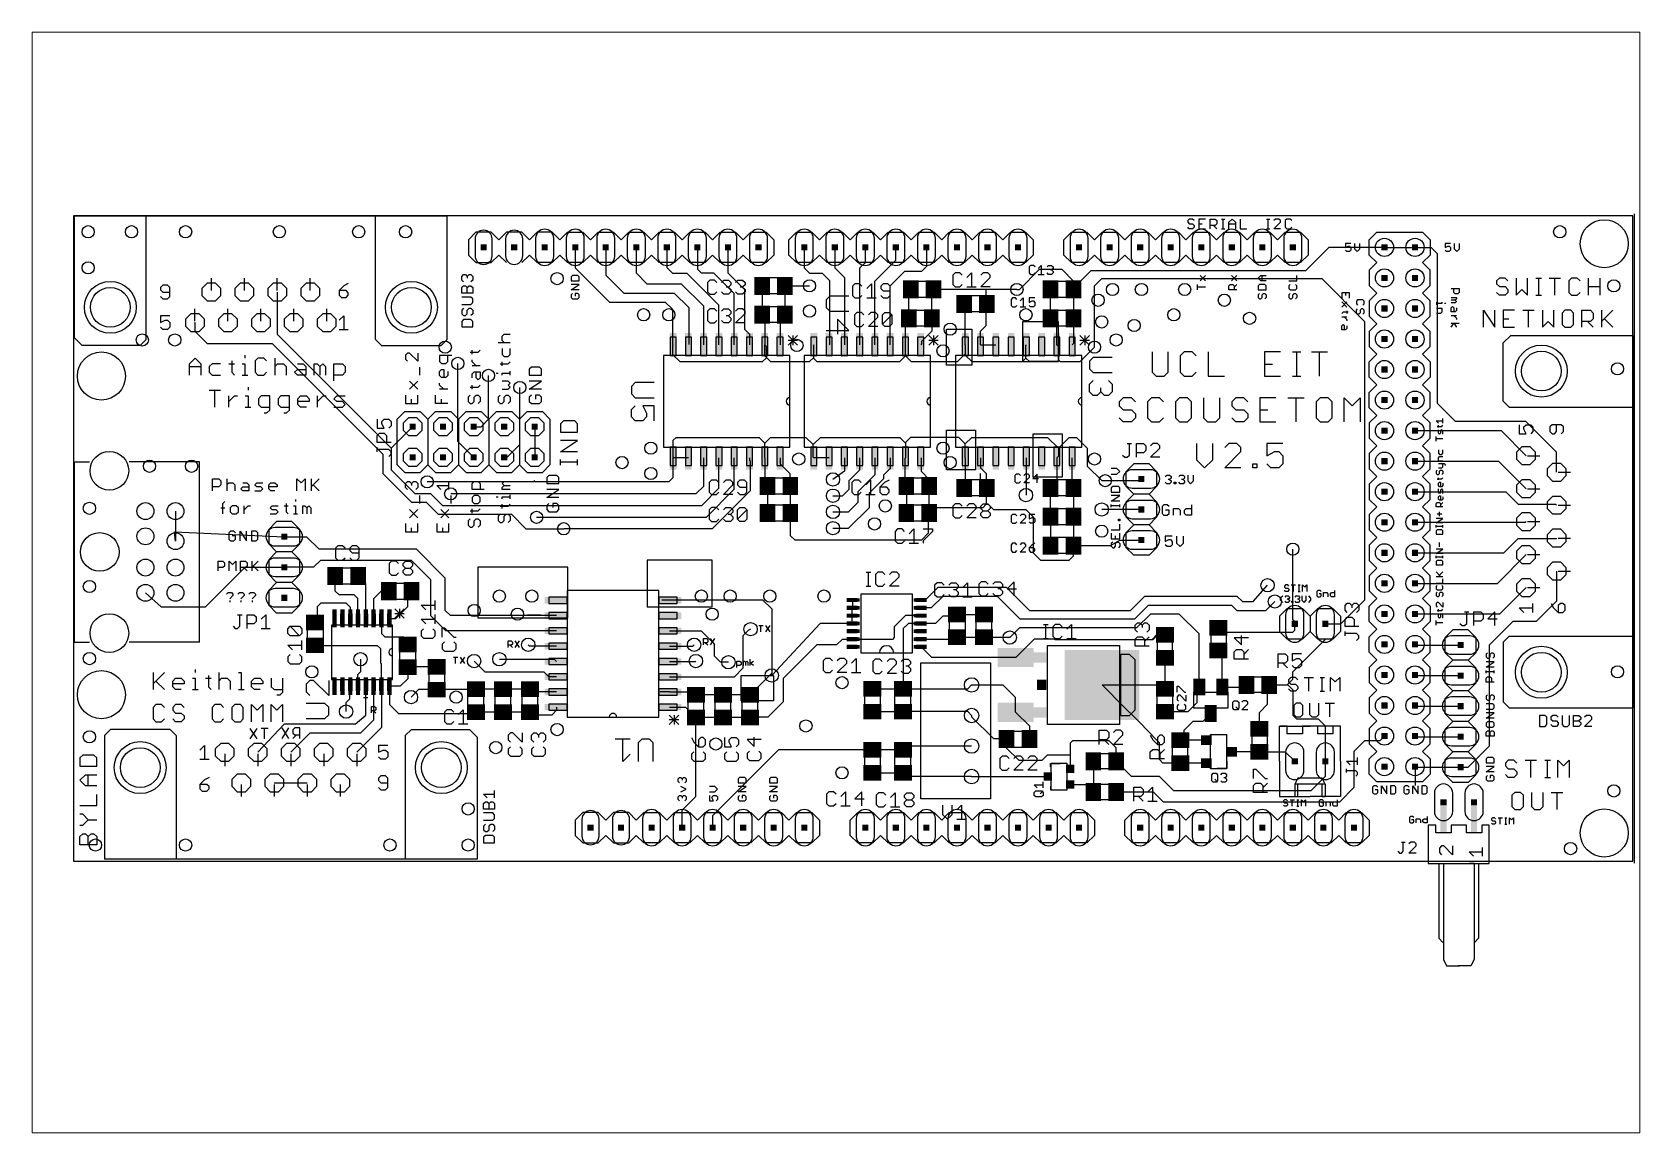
# Paper-space layout 'Layout1' of a CAD drawing. Extents: x 1.13 to 10.16, y 0.77 to 6.96.
# The model-space entities are those that its viewports show. They can reach past a viewport. Long polylines and large blocks are cut down to what shows.
import ezdxf

# ---------------------------------------------------------------- set-up
doc = ezdxf.new("R2010")
doc.units = 0
doc.header["$MEASUREMENT"] = 0
doc.layers.get('0').update_dxf_attribs({"linetype": 'CONTINUOUS'})
for name, color, linetype in [('1', 22, 'CONTINUOUS'), ('17', 82, 'CONTINUOUS'), ('18', 82, 'CONTINUOUS'), ('20', 7, 'CONTINUOUS'), ('21', 7, 'CONTINUOUS'), ('22', 2, 'CONTINUOUS'), ('25', 253, 'CONTINUOUS'), ('51', 53, 'CONTINUOUS')]:
    doc.layers.add(name, color=color, linetype=linetype)

# ---------------------------------------------------------------- blocks, each defined once
blk = doc.blocks.new('RECT')
blk.add_solid([(-0.5, -0.5), (0.5, -0.5), (-0.5, 0.5), (0.5, 0.5)])
blk = doc.blocks.new('LONGP100')
blk.add_lwpolyline([(-0.5, -0.5), (0.5, -0.5, 1), (0.5, 0.5), (-0.5, 0.5, 1)], format="xyb", close=True)
blk = doc.blocks.new('ROUNDP')
blk.add_circle((0, 0), 0.5)
blk = doc.blocks.new('OCTAGONP')
blk.add_lwpolyline([(-0.5, -0.2071), (-0.5, 0.2071), (-0.2071, 0.5), (0.2071, 0.5), (0.5, 0.2071), (0.5, -0.2071), (0.2071, -0.5), (-0.2071, -0.5)], close=True)
blk = doc.blocks.new('ROUNDV')
blk.add_circle((0, 0), 0.5)

msp = doc.modelspace()

# ---------------------------------------------------------------- linework, layer by layer
at = {"layer": '1'}
for p, q in [((114.5, 67.5), (114.5, 13.5)), ((26.41, 64.7), (26.41, 62.99)), ((28.95, 64.7), (28.95, 62.4)), ((31.5, 64.69), (31.49, 64.7)), ((31.5, 62.55), (31.5, 64.69)), ((34.03, 64.7), (34.03, 63.02)), ((36.6, 64.67), (36.57, 64.7)), ((36.6, 62.85), (36.6, 64.67)), ((39.11, 64.7), (39.11, 62.59)), ((45.46, 64.7), (45.46, 62.99)), ((48, 64.7), (48, 63)), ((50.55, 64.69), (50.54, 64.7)), ((50.55, 63.45), (50.55, 64.69)), ((53.08, 63.627), (53.08, 64.7)), ((55.62, 64.7), (55.62, 63.12)), ((87.15, 62.75), (89.1, 64.7)), ((93.72, 64.7), (89.1, 64.7)), ((93.72, 64.7), (96.26, 64.7)), ((96.26, 64.7), (97.6, 64.7)), ((97.6, 64.7), (98.1, 64.2)), ((98.1, 64.2), (98.1, 51.75)), ((26.41, 62.99), (29.25, 60.15)), ((34.03, 63.02), (34.5, 62.55)), ((36.9, 62.55), (36.6, 62.85)), ((45.46, 62.99), (45.9, 62.55)), ((48, 63), (48.795, 62.205)), ((50.065, 62.965), (50.55, 63.45)), ((50.065, 62.965), (50.065, 56.599)), ((51.335, 61.882), (53.08, 63.627)), ((55.62, 63.12), (55.2, 62.7)), ((65, 62.85), (63.35, 61.2)), ((66.9, 62.85), (65, 62.85)), ((67.85, 61.9), (66.9, 62.85)), ((28.95, 62.4), (30.45, 60.9)), ((32.4, 61.65), (31.5, 62.55)), ((35.25, 61.65), (32.4, 61.65)), ((34.5, 62.55), (35.7, 62.55)), ((37.095, 59.805), (35.25, 61.65)), ((35.7, 62.55), (36.45, 61.8)), ((38.365, 59.885), (36.45, 61.8)), ((37.95, 62.55), (36.9, 62.55)), ((39.635, 60.865), (37.95, 62.55)), ((39.11, 62.59), (40.5, 61.2)), ((45.9, 62.55), (46.95, 62.55)), ((46.95, 62.55), (47.55, 61.95)), ((47.55, 61.95), (47.55, 56.624)), ((48.795, 62.205), (48.795, 56.599)), ((51.335, 56.599), (51.335, 61.882)), ((53.81, 62.7), (52.605, 61.495)), ((55.2, 62.7), (53.81, 62.7)), ((67.85, 61.4), (67.85, 61.9)), ((67.95, 61.4), (69.3, 62.75)), ((87.15, 62.75), (69.3, 62.75)), ((69.6, 61.5), (70.2, 62.1)), ((70.2, 62.1), (88.5, 62.1)), ((88.5, 62.1), (92.1, 58.5)), ((1.6316, 60.985), (1.6316, 57.4684)), ((30.45, 60.9), (34.65, 60.9)), ((34.65, 60.9), (35.85, 59.7)), ((39.635, 56.599), (39.635, 60.865)), ((40.5, 61.2), (40.5, 57.9)), ((41.95, 61.5), (41.95, 59.1)), ((43.85, 61.5), (43.85, 59.1)), ((43.85, 61.5), (45.9, 61.5)), ((52.605, 56.599), (52.605, 61.495)), ((54.17, 61.05), (54.32, 61.2)), ((54.17, 58.8), (54.17, 61.05)), ((56.07, 61.05), (56.22, 61.2)), ((56.07, 58.8), (56.07, 61.05)), ((60.6, 61.2), (56.22, 61.2)), ((63.15, 61.2), (60.6, 61.2)), ((60.6, 60.05), (60.6, 61.2)), ((63.15, 61.2), (63.35, 61.2)), ((65.95, 58.8), (65.95, 61.2)), ((67.85, 61.2), (67.85, 61.4)), ((67.85, 61.4), (67.95, 61.4)), ((67.85, 61.2), (67.85, 58.8)), ((69.6, 56.4), (69.6, 61.5)), ((29.25, 60.15), (33.9, 60.15)), ((33.9, 60.15), (34.5, 59.55)), ((34.5, 59.55), (34.5, 56.654)), ((35.85, 59.7), (35.85, 56.624)), ((37.095, 56.599), (37.095, 59.805)), ((38.365, 56.599), (38.365, 59.885)), ((41.95, 59.1), (42.175, 58.875)), ((42.175, 58.875), (42.175, 56.599)), ((43.85, 59.1), (43.445, 58.695)), ((58.855, 59.895), (58.75, 60)), ((58.855, 56.599), (58.855, 59.895)), ((60.65, 60), (60.6, 60.05)), ((60.6, 59.95), (60.65, 60)), ((60.6, 58.2), (60.6, 59.95)), ((-5.25, 58.4214), (-5.2264, 58.445)), ((-5.2264, 58.445), (-5.2264, 57.7264)), ((-5.2264, 57.7264), (-4.2, 56.7)), ((40.5, 57.9), (40.905, 57.495)), ((43.445, 58.695), (43.445, 56.599)), ((53.875, 58.275), (54.17, 58.8)), ((53.875, 58.505), (54.17, 58.8)), ((53.875, 56.599), (53.875, 58.505)), ((55.25, 56.9), (56.1, 57.75)), ((56.1, 58.77), (56.07, 58.8)), ((56.1, 57.75), (56.1, 58.77)), ((57.3, 57.9), (59.4, 57.9)), ((57.3, 54.9), (57.3, 57.9)), ((59.4, 57.9), (59.4, 54.9)), ((60.125, 57.725), (60.6, 58.2)), ((60.125, 56.599), (60.125, 57.725)), ((66.6, 58.5), (63.6, 58.5)), ((63.6, 58.5), (63.6, 55.2)), ((66.475, 58.275), (65.95, 58.8)), ((66.475, 56.599), (66.475, 58.275)), ((66.6, 55.2), (66.6, 58.5)), ((67.85, 58.8), (67.85, 56.704)), ((92.1, 35.4), (92.1, 58.5)), ((-4.2, 56.7), (1.2, 56.7)), ((1.2, 56.7), (10.4, 47.5)), ((11.1, 48), (1.6316, 57.4684)), ((34.5, 56.654), (34.555, 56.599)), ((34.555, 56.599), (34.5, 56.544)), ((34.5, 56.544), (34.5, 55.8)), ((40.905, 57.495), (40.905, 56.599)), ((42.175, 55.675), (42.175, 56.599)), ((42.175, 56.599), (42.3, 56.474)), ((42.3, 56.474), (42.3, 55.5)), ((46.255, 56.599), (46.2, 56.544)), ((46.255, 55.555), (46.255, 56.599)), ((47.55, 56.624), (47.525, 56.599)), ((53.875, 55.675), (53.875, 56.599)), ((55.25, 56.704), (55.145, 56.599)), ((55.25, 56.704), (55.25, 56.9)), ((58.855, 56.599), (58.855, 55.8)), ((60.125, 56.599), (61.395, 56.599)), ((63.9, 56.564), (63.935, 56.599)), ((63.9, 55.5), (63.9, 56.564)), ((66.475, 56.599), (66.6, 56.474)), ((66.6, 56.474), (66.6, 55.35)), ((67.85, 56.704), (67.745, 56.599)), ((68.4, 55.2), (69.6, 56.4)), ((16.65, 48.555), (16.65, 55.05)), ((34.5, 55.8), (35.1, 55.2)), ((35.1, 55.2), (42, 55.2)), ((42.3, 55.5), (42, 55.2)), ((42.175, 55.675), (42.65, 55.2)), ((42.65, 55.2), (45.9, 55.2)), ((45.9, 55.2), (46.255, 55.555)), ((46.255, 55.445), (46.255, 55.555)), ((46.5, 55.2), (46.255, 55.445)), ((46.5, 55.2), (53.4, 55.2)), ((53.4, 55.2), (53.875, 55.675)), ((53.875, 55.675), (54.35, 55.2)), ((54.35, 55.2), (58.2, 55.2)), ((59.4, 54.9), (57.3, 54.9)), ((58.2, 55.2), (58.8, 55.8)), ((58.8, 55.8), (58.855, 55.8)), ((58.855, 55.8), (58.855, 55.745)), ((58.855, 55.745), (59.4, 55.2)), ((59.4, 55.2), (63.6, 55.2)), ((63.6, 55.2), (63.9, 55.5)), ((63.6, 55.2), (66.6, 55.2)), ((64.2, 55.2), (63.9, 55.5)), ((66.6, 55.2), (64.2, 55.2)), ((66.6, 55.35), (66.6, 55.2)), ((66.75, 55.2), (66.6, 55.35)), ((66.75, 55.2), (68.4, 55.2)), ((19.2, 50.4), (19.2, 54.05)), ((21.8, 48.3), (21.8, 53.05)), ((98.1, 51.75), (99.6, 50.25)), ((11.1, 48), (12.88, 49.78)), ((12.88, 49.78), (12.88, 49.785)), ((17.96, 49.785), (18.585, 49.785)), ((18.585, 49.785), (19.2, 50.4)), ((23.04, 49.785), (23.04, 47.245)), ((57.3, 46.2), (57.3, 49.5)), ((57.3, 49.5), (59.7, 49.5)), ((59.7, 49.5), (59.7, 46.2)), ((99.6, 50.25), (105.45, 50.25)), ((105.45, 50.25), (108, 47.7)), ((16.65, 48.555), (17.96, 47.245)), ((20.745, 47.245), (21.8, 48.3)), ((34.555, 48.655), (34.8, 48.9)), ((34.555, 47.201), (34.555, 48.655)), ((34.8, 48.9), (41.7, 48.9)), ((41.7, 48.9), (42.175, 48.425)), ((42.175, 48.425), (42.65, 48.9)), ((42.175, 47.201), (42.175, 48.425)), ((42.65, 48.9), (45.6, 48.9)), ((45.6, 48.9), (46.145, 48.355)), ((46.145, 48.355), (46.2, 48.355)), ((46.2, 48.355), (46.255, 48.355)), ((46.2, 47.256), (46.2, 48.355)), ((46.255, 48.355), (46.8, 48.9)), ((46.8, 48.9), (53.4, 48.9)), ((53.4, 48.9), (53.825, 48.475)), ((53.825, 48.475), (53.875, 48.475)), ((54.3, 48.9), (53.875, 48.475)), ((53.875, 48.475), (53.875, 47.201)), ((58.31, 48.9), (54.3, 48.9)), ((58.855, 48.355), (58.31, 48.9)), ((58.855, 48.355), (59.4, 48.9)), ((58.855, 47.201), (58.855, 48.355)), ((59.4, 48.9), (65.7, 48.9)), ((64.5, 49.2), (66.9, 49.2)), ((64.5, 45.6), (64.5, 49.2)), ((65.7, 48.9), (66.6, 48)), ((66.6, 48), (67.5, 48.9)), ((66.9, 49.2), (66.9, 45.6)), ((67.5, 48.9), (68.1, 48.9)), ((68.1, 48.9), (69, 48)), ((96.26, 49.46), (103.4164, 49.46)), ((103.4164, 49.46), (105.5, 47.3764)), ((10.4, 47.5), (10.4, 45.9)), ((11.1, 48), (11.1, 46.2)), ((20.5, 47.245), (20.745, 47.245)), ((35.825, 47.201), (34.555, 47.201)), ((34.555, 45.555), (34.555, 47.201)), ((37.095, 44.845), (37.095, 47.201)), ((38.365, 44.665), (38.365, 47.201)), ((39.635, 44.585), (39.635, 47.201)), ((40.905, 47.201), (40.905, 46.995)), ((40.905, 46.995), (40.95, 46.95)), ((40.95, 46.95), (40.95, 44.45)), ((42.175, 47.201), (42.175, 45.075)), ((43.445, 47.201), (43.445, 46.705)), ((46.255, 47.201), (46.2, 47.256)), ((47.525, 47.201), (46.255, 47.201)), ((48.795, 47.201), (48.795, 46.095)), ((50.065, 47.201), (50.065, 46.165)), ((51.335, 47.201), (51.335, 45.785)), ((52.605, 47.201), (52.605, 46.305)), ((53.875, 47.201), (53.825, 47.151)), ((53.825, 47.151), (53.825, 44.975)), ((55.2, 47.146), (55.145, 47.201)), ((55.2, 46.05), (55.2, 47.146)), ((58.855, 47.201), (58.855, 44.805)), ((60.125, 47.201), (60.125, 46.375)), ((63.935, 44.135), (63.935, 47.201)), ((66.6, 47.326), (66.475, 47.201)), ((66.475, 47.201), (66.475, 45.225)), ((66.6, 48), (66.6, 47.326)), ((67.745, 44.805), (67.745, 47.201)), ((69, 48), (69, 46.5)), ((96.26, 46.92), (103.2132, 46.92)), ((103.2132, 46.92), (105.5, 44.6332)), ((108, 47.7), (108, 46.0448)), ((10.4, 45.9), (12.8, 43.5)), ((13.1, 44.2), (11.1, 46.2)), ((34.2, 45.2), (34.555, 45.555)), ((43.445, 46.705), (44.25, 45.9)), ((44.25, 45.9), (44.25, 44.9)), ((48.795, 46.095), (47.85, 45.4)), ((50.065, 46.165), (49.2, 45.3)), ((49.95, 44.4), (51.335, 45.785)), ((52.605, 46.305), (52.05, 45.75)), ((52.05, 45.75), (52.05, 45.45)), ((55.85, 45.4), (55.2, 46.05)), ((59.7, 46.2), (57.3, 46.2)), ((60.125, 46.375), (60.6, 45.9)), ((60.6, 45.9), (60.6, 44.75)), ((66.9, 45.6), (64.5, 45.6)), ((69, 46.5), (70.2, 45.3)), ((108, 46.0448), (108.04, 46.0048)), ((14.4, 44.2), (13.1, 44.2)), ((22.95, 45.2), (14.1, 45.2)), ((15.4, 43.2), (14.4, 44.2)), ((36.45, 44.2), (16.05, 44.2)), ((23.04, 45.29), (22.95, 45.2)), ((34.2, 45.2), (22.95, 45.2)), ((37.095, 44.845), (36.45, 44.2)), ((38.365, 44.665), (36.9, 43.2)), ((39.635, 44.585), (37.3, 42.25)), ((40.95, 44.45), (37.8, 41.3)), ((42.175, 45.075), (42.4, 44.85)), ((42.4, 44.85), (42.4, 42.6)), ((44.25, 44.9), (44.3, 44.85)), ((44.3, 44.85), (44.3, 42.6)), ((48.65, 44.05), (49.2, 44.6)), ((49.2, 44.6), (49.2, 45.3)), ((49.95, 43.5), (49.95, 44.4)), ((52.05, 45.45), (50.85, 44.25)), ((50.85, 44.25), (50.85, 43.05)), ((53.825, 44.975), (53.95, 44.85)), ((53.825, 44.875), (53.95, 44.85)), ((53.95, 44.85), (53.95, 42.6)), ((55.85, 44.85), (55.85, 45.4)), ((55.85, 42.6), (55.85, 44.85)), ((58.855, 44.805), (58.75, 44.7)), ((60.6, 44.75), (60.65, 44.7)), ((60.65, 44.7), (60.6, 44.65)), ((60.6, 44.65), (60.6, 43.35)), ((63.9, 44.1), (63.935, 44.135)), ((66.475, 45.225), (65.95, 44.7)), ((65.95, 42.3), (65.95, 44.7)), ((67.85, 44.7), (67.745, 44.805)), ((67.85, 44.7), (67.85, 42.3)), ((70.2, 45.3), (70.5, 45.3)), ((70.5, 45.3), (73.36, 45.3)), ((73.36, 45.3), (73.5, 45.44)), ((96.26, 44.38), (103.82, 44.38)), ((103.82, 44.38), (104.85, 43.35)), ((12.8, 43.5), (14, 43.5)), ((14, 43.5), (15, 42.5)), ((36.9, 43.2), (15.4, 43.2)), ((47.85, 44.05), (48.65, 44.05)), ((49.15, 42.7), (49.95, 43.5)), ((49.15, 41.35), (50.85, 43.05)), ((56.3, 43.05), (55.85, 42.6)), ((60.3, 43.05), (56.3, 43.05)), ((60.6, 43.35), (60.3, 43.05)), ((60.6, 43.35), (60.75, 43.35)), ((60.75, 43.35), (61.2, 42.9)), ((61.2, 42.9), (63.9, 42.9)), ((63.9, 42.9), (64.5, 42.3)), ((73.5, 42.9), (70.2, 42.9)), ((104.85, 43.35), (107.9516, 43.35)), ((107.9516, 43.35), (108.04, 43.2616)), ((-6.84, 42.77), (-6.84, 40.27)), ((15, 42.5), (21.1, 42.5)), ((21.1, 42.5), (22.3, 41.3)), ((37.3, 42.25), (23.2, 42.25)), ((44.3, 42.6), (44.3, 40.75)), ((47.85, 42.7), (49.15, 42.7)), ((55.8, 42.55), (55.85, 42.6)), ((55.8, 40.95), (55.8, 42.55)), ((64.5, 42.3), (64.5, 39.3)), ((65.95, 42.3), (65.95, 39.9)), ((67.85, 42.3), (67.85, 39.9)), ((96.26, 41.84), (105.45, 41.84)), ((105.45, 41.84), (105.5, 41.89)), ((-6.84, 40.27), (-6.92, 41.04)), ((-6.92, 41.04), (2.21, 40.64)), ((2.21, 40.64), (4.06, 40.64)), ((4.06, 40.64), (5.1, 39.6)), ((22.3, 41.3), (25.45, 41.3)), ((37.8, 41.3), (25.45, 41.3)), ((44.3, 40.75), (44.7, 40.35)), ((55.2, 40.35), (44.7, 40.35)), ((47.85, 41.35), (49.15, 41.35)), ((55.2, 40.35), (55.8, 40.95)), ((70.94, 39.9), (71.7, 40.36)), ((71.7, 40.36), (73.5, 40.36)), ((103.65, 39.3), (104.85, 40.5)), ((104.85, 40.5), (108.0216, 40.5)), ((108.0216, 40.5), (108.04, 40.5184)), ((13.2, 39.6), (5.1, 39.6)), ((15.6, 37.2), (13.2, 39.6)), ((64.5, 39.3), (65.1, 38.7)), ((67.5, 38.7), (67.85, 39.05)), ((67.85, 39.05), (67.85, 39.9)), ((67.85, 39.9), (70.94, 39.9)), ((86.1, 33.75), (86.1, 39.6)), ((96.26, 39.3), (103.65, 39.3)), ((103.1132, 36.76), (105.5, 39.1468)), ((-4.35, 34.8), (-1.05, 38.1)), ((-1.05, 38.1), (2.21, 38.1)), ((4.65, 38.1), (2.21, 38.1)), ((4.65, 38.1), (5.25, 38.7)), ((5.25, 38.7), (12.75, 38.7)), ((12.75, 38.7), (14.4, 37.05)), ((25.8, 38.1), (18.3, 38.1)), ((18.3, 38.1), (18.3, 33.9)), ((25.8, 33.9), (25.8, 38.1)), ((37.8, 38.7), (32.4, 38.7)), ((32.4, 38.7), (32.4, 34.8)), ((37.8, 34.8), (37.8, 38.7)), ((65.1, 38.7), (67.5, 38.7)), ((108.04, 37.7752), (108.04, 35.29)), ((6.4475, 37.3775), (6.45, 37.38)), ((6.4475, 36.11), (6.4475, 37.3775)), ((6.765, 35.7925), (6.4475, 36.11)), ((9.0002, 36.7298), (8.35, 37.38)), ((9.0002, 33.8494), (9.0002, 36.7298)), ((10.2575, 36.11), (9.6225, 35.475)), ((10.895, 36.11), (10.2575, 36.11)), ((12.48, 35.795), (12.795, 36.11)), ((14.4, 34.05), (14.4, 37.05)), ((15.6, 34.5), (15.6, 37.2)), ((55.525, 35.375), (56.6, 36.45)), ((56.6, 36.45), (62.25, 36.45)), ((62.25, 36.45), (64.2, 34.5)), ((82.8, 35.25), (84, 36.6)), ((96.26, 36.76), (103.1132, 36.76)), ((103.3164, 34.22), (105.5, 36.4036)), ((-9.34, 35.97), (-8.02, 34.8)), ((-8.02, 34.8), (-4.35, 34.8)), ((5.25, 35.1), (4.95, 34.8)), ((4.95, 34.8), (4.95, 33.68)), ((7.35, 35.1), (5.25, 35.1)), ((8.035, 35.7925), (6.765, 35.7925)), ((7.7048, 34.7452), (7.35, 35.1)), ((8.3398, 35.4877), (8.035, 35.7925)), ((8.3398, 33.8494), (8.3398, 35.4877)), ((9.6225, 35.475), (9.6225, 33.8621)), ((11.4894, 33.8494), (12.48, 34.84)), ((12.48, 34.84), (12.48, 35.795)), ((32.4, 34.8), (33.3, 34.8)), ((33.3, 34.8), (37.8, 34.8)), ((33.6, 35.4), (42, 35.4)), ((42, 35.4), (42.75, 34.65)), ((49.5, 35.305), (49.43, 35.375)), ((49.43, 34.73), (49.5, 34.8)), ((49.5, 34.8), (49.5, 35.305)), ((55.18, 35.375), (55.525, 35.375)), ((57, 35.7), (56.025, 34.725)), ((57, 35.7), (61.5, 35.7)), ((61.5, 35.7), (63.4, 33.8)), ((72.6, 34.5), (73.8, 35.7)), ((72.95, 33.8), (74.1, 34.95)), ((73.8, 35.7), (81.45, 35.7)), ((74.1, 34.95), (81, 34.95)), ((81, 34.95), (81.45, 34.5)), ((81.45, 35.7), (81.9, 35.25)), ((81.9, 35.25), (82.8, 35.25)), ((83.85, 34.5), (84.6, 35.25)), ((90.09, 33.39), (92.1, 35.4)), ((108.04, 35.29), (106.35, 33.6)), ((4.95, 33.68), (4.775, 33.505)), ((7.7048, 33.8494), (7.7048, 34.7452)), ((9.6225, 33.8621), (9.6352, 33.8494)), ((10.2956, 33.8494), (10.2956, 32.5794)), ((10.956, 33.8494), (11.4894, 33.8494)), ((15.645, 32.805), (14.4, 34.05)), ((16.025, 34.075), (15.6, 34.5)), ((24.851, 34.075), (16.025, 34.075)), ((18.3, 33.9), (25.8, 33.9)), ((42.75, 34.65), (42.75, 29.1)), ((49.43, 34.725), (49.43, 34.73)), ((49.43, 34.725), (49.43, 34.075)), ((49.43, 34.075), (49.43, 33.425)), ((53.875, 34.075), (52.95, 33.15)), ((55.18, 34.075), (53.875, 34.075)), ((56.025, 34.725), (55.18, 34.725)), ((56.375, 33.425), (57, 34.05)), ((57, 34.05), (58.045, 34.05)), ((58.045, 34.05), (58.17, 34.175)), ((58.17, 34.175), (60.41, 34.175)), ((63.4, 33.8), (72.95, 33.8)), ((64.2, 34.5), (72.6, 34.5)), ((74.25, 34.2), (73.1, 33.05)), ((76.65, 34.2), (74.25, 34.2)), ((78.3, 32.55), (76.65, 34.2)), ((81.45, 34.5), (83.85, 34.5)), ((86.4, 33.45), (86.1, 33.75)), ((86.4, 33.45), (86.26, 33.39)), ((96.26, 34.22), (103.3164, 34.22)), ((102.45, 31.65), (104.4, 33.6)), ((106.35, 33.6), (104.4, 33.6)), ((10.2956, 32.5794), (10.575, 32.3)), ((10.575, 32.3), (12.16, 32.3)), ((12.16, 32.3), (12.48, 31.68)), ((24.851, 32.805), (15.645, 32.805)), ((34.249, 32.805), (36.895, 32.805)), ((38, 31.7), (36.895, 32.805)), ((40.8, 32.85), (40.35, 32.4)), ((40.35, 32.4), (40.35, 29.7)), ((41, 32.95), (40.8, 32.85)), ((46.775, 33.425), (42.75, 29.1)), ((49.43, 33.425), (46.775, 33.425)), ((48.15, 31.65), (48.6, 32.1)), ((49.405, 32.1), (48.6, 32.1)), ((49.43, 32.125), (49.405, 32.1)), ((49.455, 32.1), (49.43, 32.125)), ((52.8, 32.1), (49.455, 32.1)), ((52.95, 32.25), (52.8, 32.1)), ((52.95, 33.15), (52.95, 32.25)), ((54.125, 33.425), (53.7, 33)), ((53.7, 33), (53.7, 28.025)), ((55.18, 33.425), (54.125, 33.425)), ((56.375, 33.425), (55.18, 33.425)), ((55.18, 32.125), (58.02, 32.125)), ((58.02, 32.125), (58.17, 32.275)), ((58.17, 32.275), (60.41, 32.275)), ((60.435, 32.25), (60.41, 32.275)), ((62.55, 32.25), (60.435, 32.25)), ((62.55, 32.25), (63.35, 33.05)), ((64.575, 32.12), (63.045, 30.59)), ((73.1, 33.05), (63.35, 33.05)), ((66.28, 32.12), (64.575, 32.12)), ((66.28, 32.12), (66.3, 32.1)), ((66.3, 32.1), (74.48, 32.1)), ((74.77, 32.47), (74.4, 32.1)), ((74.48, 32.1), (74.85, 32.47)), ((74.85, 32.47), (74.77, 32.47)), ((75.465, 32.47), (74.85, 32.47)), ((78.3, 28.115), (78.3, 32.55)), ((79.91, 33.07), (80.28, 32.7)), ((80.28, 32.7), (86.1, 32.7)), ((86.1, 32.7), (86.26, 32.86)), ((86.1, 29.4), (88.8, 32.1)), ((86.26, 32.86), (86.26, 33.39)), ((88.8, 33.39), (90.09, 33.39)), ((4.775, 31.605), (9.945, 31.605)), ((9.945, 31.605), (10.2, 31.35)), ((10.2, 31.35), (10.2, 30.15)), ((22.615, 31.535), (22.5, 31.65)), ((24.851, 31.535), (22.615, 31.535)), ((34.249, 31.535), (36.185, 31.535)), ((36.185, 31.535), (36.3, 31.65)), ((38, 30.7), (38, 31.7)), ((46.5, 31.65), (43.7, 28.85)), ((48.15, 31.65), (46.5, 31.65)), ((56.065, 30.59), (55.18, 31.475)), ((80.225, 30.855), (79.91, 31.17)), ((80.225, 28.14), (80.225, 30.855)), ((96.26, 31.68), (96.31, 31.63)), ((96.31, 31.63), (100.05, 31.63)), ((102.45, 23.25), (102.45, 31.65)), ((8.55, 30.45), (8.55, 29.4)), ((10.2, 30.15), (10.2956, 30.0544)), ((10.2956, 28.2106), (10.2956, 30.0544)), ((12.52, 29.82), (12.48, 29.78)), ((12.48, 29.78), (12.48, 28.83)), ((14.88, 29.82), (12.52, 29.82)), ((18.9, 29.4), (18, 30.3)), ((20.1, 30.45), (24.666, 30.45)), ((24.666, 30.45), (24.851, 30.265)), ((34.249, 30.265), (36.415, 30.265)), ((36.415, 30.265), (36.45, 30.3)), ((38.5, 30.2), (38, 30.7)), ((39.15, 30.2), (38.5, 30.2)), ((40.35, 29.7), (39.645, 28.995)), ((63.045, 30.59), (56.065, 30.59)), ((75.465, 27.99), (75.465, 30.57)), ((7.65, 28.1558), (7.7048, 28.2106)), ((7.65, 27.15), (7.65, 28.1558)), ((8.55, 29.4), (8.3398, 29.1898)), ((8.3398, 28.2106), (8.3398, 29.1898)), ((9, 28.2104), (9.0002, 28.2106)), ((9, 25.8), (9, 28.2104)), ((9.6352, 28.2106), (9.6352, 25.3852)), ((10.2956, 28.2106), (10.2956, 24.7692)), ((10.9666, 28.2), (10.956, 28.2106)), ((10.956, 28.2106), (10.956, 26.694)), ((11.85, 28.2), (10.9666, 28.2)), ((12.48, 28.83), (11.85, 28.2)), ((18.9, 29.4), (23.8, 29.4)), ((23.8, 29.4), (24.205, 28.995)), ((24.851, 28.995), (24.205, 28.995)), ((34.249, 28.995), (39.645, 28.995)), ((40.2, 29.1), (42.9, 29.1)), ((40.2, 27), (40.2, 29.1)), ((42.75, 29.3), (40.95, 27.5)), ((42.75, 29.1), (42.75, 29.3)), ((42.9, 29.1), (42.9, 27)), ((43.7, 28.85), (43.7, 26.9)), ((59.06, 27.99), (59.38, 28.31)), ((59.38, 28.31), (61.99, 28.31)), ((61.99, 28.31), (63, 27.3)), ((70.225, 28.31), (75.145, 28.31)), ((72.0675, 26.4675), (70.225, 28.31)), ((75.145, 28.31), (75.465, 27.99)), ((78.15, 27.965), (78.325, 28.14)), ((78.3, 28.115), (78.325, 28.14)), ((80.225, 28.14), (82.07, 28.14)), ((82.07, 28.14), (82.24, 28.31)), ((84, 28.17), (84.14, 28.31)), ((84, 26.7), (84, 28.17)), ((84.14, 28.31), (85.69, 28.31)), ((85.69, 28.39), (86.1, 28.8)), ((85.69, 28.31), (85.69, 28.39)), ((85.69, 28.31), (86.1, 27.9)), ((86.1, 28.8), (86.1, 29.4)), ((96.26, 29.14), (96.31, 29.09)), ((96.31, 29.09), (100.05, 29.09)), ((7.35, 26.85), (7.65, 27.15)), ((7.35, 26.1), (7.35, 26.85)), ((13.37, 27.92), (12.75, 27.3)), ((14.88, 27.92), (13.37, 27.92)), ((17.82, 27.92), (14.88, 27.92)), ((18.15, 27.95), (17.82, 27.92)), ((20.4, 27.95), (18.15, 27.95)), ((22.65, 27.95), (20.4, 27.95)), ((22.875, 27.725), (22.65, 27.95)), ((24.851, 27.725), (22.875, 27.725)), ((34.249, 27.725), (33.475, 27.725)), ((34.249, 27.725), (36.225, 27.725)), ((36.225, 27.725), (36.45, 27.5)), ((38.7, 27.5), (36.45, 27.5)), ((40.95, 27.5), (38.7, 27.5)), ((42.9, 27), (40.2, 27)), ((42.45, 25.65), (43.7, 26.9)), ((51.125, 27.99), (53.665, 27.99)), ((53.7, 28.025), (53.665, 27.99)), ((53.665, 27.99), (59.06, 27.99)), ((63, 27.3), (63, 26.075)), ((77.39, 26.09), (78.15, 26.85)), ((78.15, 26.85), (78.15, 27.965)), ((86.1, 27.9), (86.1, 25.8)), ((8.1, 25.05), (9, 25.8)), ((10.956, 26.694), (11.7, 25.95)), ((11.7, 25.95), (17.75, 25.95)), ((17.75, 25.95), (18.15, 26.05)), ((20.4, 26.05), (18.15, 26.05)), ((22.65, 26.05), (20.4, 26.05)), ((22.9, 25.8), (22.65, 26.05)), ((24.45, 25.8), (22.9, 25.8)), ((24.851, 26.201), (24.45, 25.8)), ((24.851, 26.455), (24.851, 26.201)), ((34.249, 26.455), (35.595, 26.455)), ((35.595, 26.455), (36.45, 25.6)), ((38.7, 25.6), (36.45, 25.6)), ((36.45, 19.04), (36.45, 25.6)), ((40.95, 25.6), (38.7, 25.6)), ((41.45, 25.65), (40.95, 25.6)), ((41.45, 25.65), (42.45, 25.65)), ((51.115, 26.1), (51.125, 26.09)), ((51.125, 26.09), (53.665, 26.09)), ((51.125, 26.09), (51.445, 25.77)), ((59.06, 26.09), (53.665, 26.09)), ((59.38, 25.77), (59.06, 26.09)), ((59.38, 25.77), (59.38, 25.67)), ((59.38, 25.67), (61.2, 23.85)), ((63, 26.075), (63.045, 26.03)), ((63.045, 26.03), (63.07, 26.03)), ((63.07, 26.03), (64.2, 24.9)), ((73, 25.535), (72.0675, 26.4675)), ((74.4, 24.135), (73, 25.535)), ((75.465, 26.09), (77.39, 26.09)), ((78.635, 25.3), (79.275, 25.94)), ((79.275, 25.4525), (79.275, 25.94)), ((83.315, 26.015), (84, 26.7)), ((83.315, 24.66), (83.315, 26.015)), ((86.1, 25.8), (86.4, 25.5)), ((86.4, 25.5), (88.2, 25.5)), ((88.2, 25.5), (88.8, 24.9)), ((96.26, 26.6), (96.31, 26.55)), ((96.31, 26.55), (100.05, 26.55)), ((2.1968, 25.05), (0.0068, 22.71)), ((8.1, 25.05), (2.1968, 25.05)), ((4.34, 24.3), (2.75, 22.71)), ((8.55, 24.3), (4.34, 24.3)), ((10.2956, 24.7692), (8.2364, 22.71)), ((8.55, 24.3), (9.6352, 25.3852)), ((64.2, 24.9), (64.2, 23.825)), ((74.4, 24.1), (74.4, 24.135)), ((75, 23.5), (74.4, 24.1)), ((77.0525, 24.5525), (77.8, 25.3)), ((77.0525, 24.03), (77.0525, 24.5525)), ((77.8, 25.3), (78.635, 25.3)), ((88.8, 24.9), (88.8, 21.96)), ((43.31, 22.91), (37.84, 17.44)), ((51.125, 22.91), (43.31, 22.91)), ((53.665, 22.91), (51.125, 22.91)), ((53.985, 23.23), (53.665, 22.91)), ((59.38, 23.23), (53.985, 23.23)), ((61.2, 23.85), (62.245, 23.85)), ((62.245, 23.85), (62.285, 23.81)), ((62.285, 23.81), (62.285, 23.065)), ((62.285, 23.065), (63.3, 22.05)), ((64.2, 23.825), (64.185, 23.81)), ((67.57, 23.47), (67.8, 23.7)), ((67.57, 23.47), (67.57, 22.5)), ((67.8, 23.7), (70.8, 23.7)), ((71.405, 23.095), (70.8, 23.7)), ((71.405, 21.96), (71.405, 23.095)), ((75, 22.1), (75, 23.5)), ((76.735, 23.71), (76.735, 24.03)), ((76.735, 24.03), (77.0525, 24.03)), ((78.91, 23.71), (76.735, 23.71)), ((83.315, 22.76), (81.01, 22.76)), ((83.315, 22.76), (85.46, 22.76)), ((85.46, 22.76), (86.26, 21.96)), ((91.2, 22.8), (92.1, 23.7)), ((91.2, 19.8), (91.2, 22.8)), ((92.1, 23.7), (93.36, 23.7)), ((93.36, 23.7), (93.72, 24.06)), ((96.26, 24.06), (96.31, 24.01)), ((96.31, 24.01), (100.05, 24.01)), ((100.67, 21.47), (102.45, 23.25)), ((63.3, 22.05), (65.25, 22.05)), ((65.25, 22.05), (65.7, 22.5)), ((65.7, 22.5), (67.57, 22.5)), ((67.57, 22.5), (67.57, 21.34)), ((69.505, 21.96), (69.505, 19.42)), ((72.665, 20.7), (71.405, 21.96)), ((75.29, 21.81), (75, 22.1)), ((76.735, 21.81), (75.29, 21.81)), ((78.91, 21.81), (76.735, 21.81)), ((88.8, 21.96), (88.8, 20.7)), ((96.26, 21.52), (96.31, 21.47)), ((96.3, 21.48), (96.26, 21.52)), ((96.3, 19.95), (96.3, 21.48)), ((96.31, 21.47), (100.05, 21.47)), ((100.05, 21.47), (100.67, 21.47)), ((1.3784, 20.17), (4.1216, 20.17)), ((51.125, 21.01), (53.665, 21.01)), ((53.985, 20.69), (53.665, 21.01)), ((59.38, 20.69), (53.985, 20.69)), ((59.38, 20.69), (65.72, 20.69)), ((75, 20.7), (72.665, 20.7)), ((76.2, 19.5), (75, 20.7)), ((88.8, 20.7), (87.6, 19.5)), ((35.3, 17.89), (36.45, 19.04)), ((67.57, 20.04), (68.885, 20.04)), ((68.885, 20.04), (69.505, 19.42)), ((71.405, 19.42), (74.48, 19.42)), ((74.48, 19.42), (75.3, 18.6)), ((87.6, 19.5), (76.2, 19.5)), ((90, 18.6), (91.2, 19.8)), ((35.3, 16.44), (35.3, 17.89)), ((37.84, 17.44), (37.84, 16.44)), ((75.3, 18.6), (90, 18.6))]:
    msp.add_line(p, q, dxfattribs=at)
at = {"layer": '20'}
for p, q in [((114.38, 67.31), (-15.315, 67.31)), ((-15.315, 67.31), (-15.315, 13.645)), ((114.38, 13.645), (114.38, 67.31)), ((-15.315, 13.645), (114.38, 13.645))]:
    msp.add_line(p, q, dxfattribs=at)
for centre in [(112, 65), (-13, 54), (-13, 27.5), (112, 16)]:
    msp.add_circle(centre, 2, dxfattribs=at)
at = {"layer": '21'}
for p, q in [((-15.234, 67.335), (-9.265, 67.335)), ((-15.234, 57.175), (-15.234, 67.335)), ((-9.265, 67.335), (9.785, 67.335)), ((-9.265, 57.048), (-9.265, 67.335)), ((9.785, 57.048), (9.785, 67.335)), ((9.785, 67.335), (15.754, 67.335)), ((15.754, 57.048), (15.754, 67.335)), ((77.4872, 67.0571), (77.3516, 66.9215)), ((77.3516, 66.9215), (77.3516, 66.7859)), ((77.7583, 67.0571), (77.4872, 67.0571)), ((77.8939, 66.9215), (77.7583, 67.0571)), ((78.8294, 67.0571), (78.2871, 67.0571)), ((78.2871, 67.0571), (78.2871, 66.2436)), ((79.2226, 66.2436), (79.2226, 67.0571)), ((79.2226, 67.0571), (79.6294, 67.0571)), ((79.6294, 67.0571), (79.765, 66.9215)), ((79.765, 66.9215), (79.765, 66.6503)), ((80.1582, 67.0571), (80.4293, 67.0571)), ((80.2937, 66.2436), (80.2937, 67.0571)), ((80.7818, 66.7859), (81.053, 67.0571)), ((81.053, 67.0571), (81.3242, 66.7859)), ((81.7174, 67.0571), (81.7174, 66.2436)), ((83.9016, 67.0571), (84.1728, 67.0571)), ((84.0372, 66.2436), (84.0372, 67.0571)), ((84.6609, 67.0571), (84.5253, 66.9215)), ((84.932, 67.0571), (84.6609, 67.0571)), ((85.0676, 66.9215), (84.932, 67.0571)), ((85.0676, 66.7859), (85.0676, 66.9215)), ((85.5964, 67.0571), (85.4608, 66.9215)), ((85.4608, 66.9215), (85.4608, 66.3792)), ((85.8675, 67.0571), (85.5964, 67.0571)), ((86.0031, 66.9215), (85.8675, 67.0571)), ((18.155, 65.97), (17.52, 65.335)), ((19.425, 65.97), (18.155, 65.97)), ((20.06, 65.335), (19.425, 65.97)), ((20.695, 65.97), (20.06, 65.335)), ((21.965, 65.97), (20.695, 65.97)), ((22.6, 65.335), (21.965, 65.97)), ((23.235, 65.97), (22.6, 65.335)), ((24.505, 65.97), (23.235, 65.97)), ((24.505, 65.97), (25.14, 65.335)), ((25.14, 65.335), (25.775, 65.97)), ((25.775, 65.97), (27.045, 65.97)), ((27.045, 65.97), (27.68, 65.335)), ((27.68, 65.335), (28.315, 65.97)), ((28.315, 65.97), (29.585, 65.97)), ((29.585, 65.97), (30.22, 65.335)), ((30.22, 65.335), (30.855, 65.97)), ((30.855, 65.97), (32.125, 65.97)), ((32.125, 65.97), (32.76, 65.335)), ((32.76, 65.335), (33.395, 65.97)), ((33.395, 65.97), (34.665, 65.97)), ((34.665, 65.97), (35.3, 65.335)), ((35.3, 65.335), (35.935, 65.97)), ((35.935, 65.97), (37.205, 65.97)), ((37.205, 65.97), (37.84, 65.335)), ((37.84, 65.335), (38.475, 65.97)), ((38.475, 65.97), (39.745, 65.97)), ((39.745, 65.97), (40.38, 65.335)), ((40.38, 65.335), (41.015, 65.97)), ((41.015, 65.97), (42.285, 65.97)), ((42.285, 65.97), (42.92, 65.335)), ((44.19, 65.335), (44.825, 65.97)), ((44.825, 65.97), (46.095, 65.97)), ((46.095, 65.97), (46.73, 65.335)), ((46.73, 65.335), (47.365, 65.97)), ((47.365, 65.97), (48.635, 65.97)), ((48.635, 65.97), (49.27, 65.335)), ((49.27, 65.335), (49.905, 65.97)), ((49.905, 65.97), (51.175, 65.97)), ((51.175, 65.97), (51.81, 65.335)), ((51.81, 65.335), (52.445, 65.97)), ((52.445, 65.97), (53.715, 65.97)), ((53.715, 65.97), (54.35, 65.335)), ((54.35, 65.335), (54.985, 65.97)), ((54.985, 65.97), (56.255, 65.97)), ((56.255, 65.97), (56.89, 65.335)), ((56.89, 65.335), (57.525, 65.97)), ((57.525, 65.97), (58.795, 65.97)), ((58.795, 65.97), (59.43, 65.335)), ((59.43, 65.335), (60.065, 65.97)), ((60.065, 65.97), (61.335, 65.97)), ((61.335, 65.97), (61.97, 65.335)), ((61.97, 65.335), (62.605, 65.97)), ((62.605, 65.97), (63.875, 65.97)), ((63.875, 65.97), (64.51, 65.335)), ((67.05, 65.335), (67.685, 65.97)), ((67.685, 65.97), (68.955, 65.97)), ((68.955, 65.97), (69.59, 65.335)), ((69.59, 65.335), (70.225, 65.97)), ((70.225, 65.97), (71.495, 65.97)), ((71.495, 65.97), (72.13, 65.335)), ((72.13, 65.335), (72.765, 65.97)), ((72.765, 65.97), (74.035, 65.97)), ((74.035, 65.97), (74.67, 65.335)), ((74.67, 65.335), (75.305, 65.97)), ((75.305, 65.97), (76.575, 65.97)), ((76.575, 65.97), (77.21, 65.335)), ((77.21, 65.335), (77.845, 65.97)), ((77.3516, 66.7859), (77.4872, 66.6503)), ((77.4872, 66.2436), (77.3516, 66.3792)), ((77.4872, 66.6503), (77.7583, 66.6503)), ((77.7583, 66.2436), (77.4872, 66.2436)), ((77.7583, 66.6503), (77.8939, 66.5148)), ((77.8939, 66.3792), (77.7583, 66.2436)), ((77.845, 65.97), (79.115, 65.97)), ((77.8939, 66.5148), (77.8939, 66.3792)), ((78.2871, 66.6503), (78.5583, 66.6503)), ((78.2871, 66.2436), (78.8294, 66.2436)), ((79.115, 65.97), (79.75, 65.335)), ((79.6294, 66.5148), (79.2226, 66.5148)), ((79.4938, 66.5148), (79.765, 66.2436)), ((79.765, 66.6503), (79.6294, 66.5148)), ((79.75, 65.335), (80.385, 65.97)), ((80.1582, 66.2436), (80.4293, 66.2436)), ((80.385, 65.97), (81.655, 65.97)), ((80.7818, 66.2436), (80.7818, 66.7859)), ((80.7818, 66.6503), (81.3242, 66.6503)), ((81.3242, 66.7859), (81.3242, 66.2436)), ((81.655, 65.97), (82.29, 65.335)), ((81.7174, 66.2436), (82.2597, 66.2436)), ((82.29, 65.335), (82.925, 65.97)), ((82.925, 65.97), (84.195, 65.97)), ((83.9016, 66.2436), (84.1728, 66.2436)), ((84.195, 65.97), (84.83, 65.335)), ((84.5253, 66.2436), (85.0676, 66.7859)), ((85.0676, 66.2436), (84.5253, 66.2436)), ((84.83, 65.335), (85.465, 65.97)), ((85.4608, 66.3792), (85.5964, 66.2436)), ((85.465, 65.97), (86.735, 65.97)), ((85.5964, 66.2436), (85.8675, 66.2436)), ((85.8675, 66.2436), (86.0031, 66.3792)), ((86.735, 65.97), (87.37, 65.335)), ((92.45, 65.335), (93.085, 65.97)), ((93.085, 65.97), (96.895, 65.97)), ((96.895, 65.97), (97.53, 65.335)), ((17.52, 65.335), (17.52, 64.065)), ((42.92, 65.335), (42.92, 64.065)), ((44.19, 64.065), (44.19, 65.335)), ((64.51, 65.335), (64.51, 64.065)), ((67.05, 64.065), (67.05, 65.335)), ((87.37, 65.335), (87.37, 64.065)), ((90.9168, 65.0308), (90.4762, 65.0308)), ((90.4762, 65.0308), (90.4762, 64.7003)), ((90.4762, 64.7003), (90.6965, 64.8104)), ((90.5864, 64.3698), (90.4762, 64.48)), ((90.8067, 64.3698), (90.5864, 64.3698)), ((90.6965, 64.8104), (90.8067, 64.8104)), ((90.8067, 64.8104), (90.9168, 64.7003)), ((90.9168, 64.48), (90.8067, 64.3698)), ((90.9168, 64.7003), (90.9168, 64.48)), ((91.2246, 65.0308), (91.2246, 64.5901)), ((91.2246, 64.5901), (91.4449, 64.3698)), ((91.4449, 64.3698), (91.6653, 64.5901)), ((91.6653, 64.5901), (91.6653, 65.0308)), ((92.45, 64.065), (92.45, 65.335)), ((97.53, 65.335), (97.53, 64.065)), ((99.2168, 65.0308), (98.7762, 65.0308)), ((98.7762, 65.0308), (98.7762, 64.7003)), ((98.7762, 64.7003), (98.9965, 64.8104)), ((98.8864, 64.3698), (98.7762, 64.48)), ((99.1067, 64.3698), (98.8864, 64.3698)), ((98.9965, 64.8104), (99.1067, 64.8104)), ((99.1067, 64.8104), (99.2168, 64.7003)), ((99.2168, 64.48), (99.1067, 64.3698)), ((99.2168, 64.7003), (99.2168, 64.48)), ((99.5246, 65.0308), (99.5246, 64.5901)), ((99.5246, 64.5901), (99.7449, 64.3698)), ((99.7449, 64.3698), (99.9653, 64.5901)), ((99.9653, 64.5901), (99.9653, 65.0308)), ((17.52, 64.065), (18.155, 63.43)), ((18.155, 63.43), (19.425, 63.43)), ((19.425, 63.43), (20.06, 64.065)), ((20.06, 64.065), (20.695, 63.43)), ((21.965, 63.43), (22.6, 64.065)), ((23.235, 63.43), (22.6, 64.065)), ((24.505, 63.43), (23.235, 63.43)), ((25.14, 64.065), (24.505, 63.43)), ((25.775, 63.43), (25.14, 64.065)), ((27.045, 63.43), (25.775, 63.43)), ((27.68, 64.065), (27.045, 63.43)), ((28.315, 63.43), (27.68, 64.065)), ((29.585, 63.43), (28.315, 63.43)), ((30.22, 64.065), (29.585, 63.43)), ((30.855, 63.43), (30.22, 64.065)), ((32.125, 63.43), (30.855, 63.43)), ((32.76, 64.065), (32.125, 63.43)), ((33.395, 63.43), (32.76, 64.065)), ((34.665, 63.43), (33.395, 63.43)), ((35.3, 64.065), (34.665, 63.43)), ((35.935, 63.43), (35.3, 64.065)), ((37.205, 63.43), (35.935, 63.43)), ((37.84, 64.065), (37.205, 63.43)), ((38.475, 63.43), (37.84, 64.065)), ((39.745, 63.43), (38.475, 63.43)), ((40.38, 64.065), (39.745, 63.43)), ((41.015, 63.43), (40.38, 64.065)), ((42.285, 63.43), (41.015, 63.43)), ((42.92, 64.065), (42.285, 63.43)), ((44.825, 63.43), (44.19, 64.065)), ((46.095, 63.43), (44.825, 63.43)), ((46.73, 64.065), (46.095, 63.43)), ((47.365, 63.43), (46.73, 64.065)), ((48.635, 63.43), (47.365, 63.43)), ((49.27, 64.065), (48.635, 63.43)), ((49.905, 63.43), (49.27, 64.065)), ((51.175, 63.43), (49.905, 63.43)), ((51.81, 64.065), (51.175, 63.43)), ((52.445, 63.43), (51.81, 64.065)), ((53.715, 63.43), (52.445, 63.43)), ((54.35, 64.065), (53.715, 63.43)), ((54.985, 63.43), (54.35, 64.065)), ((56.255, 63.43), (54.985, 63.43)), ((56.89, 64.065), (56.255, 63.43)), ((57.525, 63.43), (56.89, 64.065)), ((58.795, 63.43), (57.525, 63.43)), ((59.43, 64.065), (58.795, 63.43)), ((60.065, 63.43), (59.43, 64.065)), ((61.335, 63.43), (60.065, 63.43)), ((61.97, 64.065), (61.335, 63.43)), ((62.605, 63.43), (61.97, 64.065)), ((63.875, 63.43), (62.605, 63.43)), ((64.51, 64.065), (63.875, 63.43)), ((67.685, 63.43), (67.05, 64.065)), ((68.955, 63.43), (67.685, 63.43)), ((69.59, 64.065), (68.955, 63.43)), ((70.225, 63.43), (69.59, 64.065)), ((71.495, 63.43), (70.225, 63.43)), ((72.13, 64.065), (71.495, 63.43)), ((72.765, 63.43), (72.13, 64.065)), ((74.035, 63.43), (72.765, 63.43)), ((74.67, 64.065), (74.035, 63.43)), ((75.305, 63.43), (74.67, 64.065)), ((76.575, 63.43), (75.305, 63.43)), ((77.21, 64.065), (76.575, 63.43)), ((77.845, 63.43), (77.21, 64.065)), ((79.115, 63.43), (77.845, 63.43)), ((79.75, 64.065), (79.115, 63.43)), ((80.385, 63.43), (79.75, 64.065)), ((81.655, 63.43), (80.385, 63.43)), ((82.29, 64.065), (81.655, 63.43)), ((82.925, 63.43), (82.29, 64.065)), ((84.195, 63.43), (82.925, 63.43)), ((84.83, 64.065), (84.195, 63.43)), ((85.465, 63.43), (84.83, 64.065)), ((86.735, 63.43), (85.465, 63.43)), ((87.37, 64.065), (86.735, 63.43)), ((92.45, 64.065), (93.085, 63.43)), ((93.085, 63.43), (92.45, 62.795)), ((97.53, 64.065), (96.895, 63.43)), ((97.53, 62.795), (96.895, 63.43)), ((-7.8942, 61.5575), (-8.0849, 61.3668)), ((-7.5129, 61.5575), (-7.8942, 61.5575)), ((-7.3222, 61.3668), (-7.5129, 61.5575)), ((7.5368, 61.6845), (7.1554, 61.4938)), ((26.1794, 62.3684), (26.0692, 62.2583)), ((26.0692, 62.2583), (26.0692, 61.9278)), ((26.0692, 61.9278), (26.7302, 61.9278)), ((26.0692, 61.1794), (26.7302, 61.62)), ((26.7302, 61.62), (26.0692, 61.62)), ((26.62, 62.3684), (26.1794, 62.3684)), ((26.7302, 62.2583), (26.62, 62.3684)), ((26.7302, 61.9278), (26.7302, 62.2583)), ((78.1692, 61.1794), (78.1692, 61.62)), ((78.3896, 61.9278), (78.8302, 62.3684)), ((78.8302, 61.9278), (78.3896, 62.3684)), ((80.7692, 61.5099), (80.8794, 61.62)), ((80.8794, 61.62), (81.0997, 61.62)), ((80.9896, 61.9278), (81.4302, 62.3684)), ((81.4302, 61.9278), (80.9896, 62.3684)), ((81.0997, 61.62), (81.2099, 61.5099)), ((81.2099, 61.3997), (81.4302, 61.62)), ((83.2192, 62.1481), (83.4396, 62.3684)), ((83.4396, 61.9278), (83.2192, 62.1481)), ((83.3294, 61.62), (83.2192, 61.5099)), ((83.77, 61.62), (83.3294, 61.62)), ((83.4396, 62.3684), (83.8802, 62.3684)), ((83.8802, 61.9278), (83.4396, 61.9278)), ((83.5497, 61.9278), (83.5497, 62.3684)), ((83.8802, 61.5099), (83.77, 61.62)), ((85.7692, 61.9278), (86.4302, 61.9278)), ((85.8794, 61.62), (85.7692, 61.5099)), ((86.4302, 61.5099), (86.32, 61.62)), ((86.4302, 61.9278), (86.4302, 62.3684)), ((92.45, 62.795), (92.45, 61.525)), ((92.45, 61.525), (93.085, 60.89)), ((96.895, 60.89), (97.53, 61.525)), ((97.53, 61.525), (97.53, 62.795)), ((103.2765, 62.1459), (103.0392, 61.9086)), ((103.0392, 61.9086), (103.0392, 61.6714)), ((103.0392, 61.6714), (103.2765, 61.4341)), ((103.751, 62.1459), (103.2765, 62.1459)), ((103.9883, 61.9086), (103.751, 62.1459)), ((104.6763, 62.1459), (104.6763, 60.7223)), ((105.6254, 60.7223), (105.6254, 62.1459)), ((106.3135, 62.1459), (106.788, 62.1459)), ((106.5508, 60.7223), (106.5508, 62.1459)), ((107.4049, 62.1459), (108.354, 62.1459)), ((107.8795, 60.7223), (107.8795, 62.1459)), ((109.2794, 62.1459), (109.0421, 61.9086)), ((109.0421, 61.9086), (109.0421, 60.9596)), ((109.7539, 62.1459), (109.2794, 62.1459)), ((109.9912, 61.9086), (109.7539, 62.1459)), ((110.6792, 60.7223), (110.6792, 62.1459)), ((111.6283, 62.1459), (111.6283, 60.7223)), ((-8.0849, 61.3668), (-8.0849, 61.1761)), ((-8.0849, 61.1761), (-7.8942, 60.9855)), ((-8.0849, 60.6042), (-7.8942, 60.4135)), ((-7.8942, 60.9855), (-7.3222, 60.9855)), ((-7.8942, 60.4135), (-7.5129, 60.4135)), ((-7.5129, 60.4135), (-7.3222, 60.6042)), ((-7.3222, 60.6042), (-7.3222, 61.3668)), ((7.1554, 61.4938), (6.7741, 61.1125)), ((6.7741, 61.1125), (6.7741, 60.7312)), ((7.3461, 61.1125), (6.7741, 61.1125)), ((6.7741, 60.7312), (6.9648, 60.5405)), ((6.9648, 60.5405), (7.3461, 60.5405)), ((7.5368, 60.9218), (7.3461, 61.1125)), ((7.3461, 60.5405), (7.5368, 60.7312)), ((7.5368, 60.7312), (7.5368, 60.9218)), ((26.7302, 61.1794), (26.0692, 61.1794)), ((26.1794, 60.8716), (26.0692, 60.7614)), ((26.0692, 60.7614), (26.0692, 60.5411)), ((26.0692, 60.5411), (26.1794, 60.431)), ((26.1794, 60.431), (26.62, 60.431)), ((26.62, 60.8716), (26.3997, 60.8716)), ((26.3997, 60.8716), (26.3997, 60.6513)), ((26.7302, 60.7614), (26.62, 60.8716)), ((26.62, 60.431), (26.7302, 60.5411)), ((26.7302, 60.5411), (26.7302, 60.7614)), ((78.8302, 61.3997), (78.1692, 61.3997)), ((80.7692, 61.1794), (80.7692, 61.5099)), ((81.4302, 61.1794), (80.7692, 61.1794)), ((81.2099, 61.5099), (81.2099, 61.1794)), ((83.2192, 61.5099), (83.2192, 61.1794)), ((83.2192, 61.1794), (83.8802, 61.1794)), ((83.3294, 60.8716), (83.2192, 60.7614)), ((83.2192, 60.7614), (83.2192, 60.5411)), ((83.2192, 60.5411), (83.3294, 60.431)), ((83.3294, 60.431), (83.4396, 60.431)), ((83.4396, 60.431), (83.5497, 60.5411)), ((83.5497, 60.7614), (83.6599, 60.8716)), ((83.5497, 60.5411), (83.5497, 60.7614)), ((83.6599, 60.8716), (83.77, 60.8716)), ((83.77, 60.8716), (83.8802, 60.7614)), ((83.8802, 60.5411), (83.77, 60.431)), ((83.8802, 61.1794), (83.8802, 61.5099)), ((83.8802, 60.7614), (83.8802, 60.5411)), ((85.7692, 61.5099), (85.7692, 61.2895)), ((85.7692, 61.2895), (85.8794, 61.1794)), ((85.8794, 60.8716), (85.7692, 60.7614)), ((85.7692, 60.7614), (85.7692, 60.5411)), ((85.7692, 60.5411), (85.8794, 60.431)), ((85.8794, 61.1794), (86.32, 61.1794)), ((85.8794, 60.431), (85.9896, 60.431)), ((85.9896, 60.431), (86.0997, 60.5411)), ((86.0997, 60.7614), (86.2099, 60.8716)), ((86.0997, 60.5411), (86.0997, 60.7614)), ((86.2099, 60.8716), (86.32, 60.8716)), ((86.32, 61.1794), (86.4302, 61.2895)), ((86.32, 60.8716), (86.4302, 60.7614)), ((86.4302, 60.5411), (86.32, 60.431)), ((86.4302, 61.2895), (86.4302, 61.5099)), ((86.4302, 60.7614), (86.4302, 60.5411)), ((90.8212, 60.9077), (90.1602, 60.9077)), ((90.1602, 60.9077), (90.1602, 60.4671)), ((90.4907, 60.9077), (90.4907, 60.6874)), ((90.8212, 60.4671), (90.8212, 60.9077)), ((91.4896, 60.3464), (91.3794, 60.2363)), ((91.3794, 60.2363), (91.3794, 60.0159)), ((91.9302, 60.3464), (91.4896, 60.3464)), ((92.0404, 60.2363), (91.9302, 60.3464)), ((92.0404, 60.0159), (92.0404, 60.2363)), ((93.085, 60.89), (92.45, 60.255)), ((92.45, 60.255), (92.45, 58.985)), ((97.53, 60.255), (96.895, 60.89)), ((97.53, 58.985), (97.53, 60.255)), ((99.2794, 61.2701), (99.9404, 61.2701)), ((99.2794, 60.5217), (99.72, 60.5217)), ((99.6099, 60.3014), (99.2794, 60.3014)), ((99.4997, 60.9396), (99.4997, 61.2701)), ((99.6099, 60.8295), (99.4997, 60.9396)), ((99.8302, 60.8295), (99.6099, 60.8295)), ((99.72, 60.4115), (99.6099, 60.3014)), ((99.6099, 60.3014), (99.72, 60.1912)), ((99.72, 60.1912), (99.6099, 60.081)), ((99.72, 60.5217), (99.72, 60.4115)), ((99.9404, 60.9396), (99.8302, 60.8295)), ((99.9404, 61.2701), (99.9404, 60.9396)), ((103.2765, 60.7223), (103.0392, 60.9596)), ((103.2765, 61.4341), (103.751, 61.4341)), ((103.751, 60.7223), (103.2765, 60.7223)), ((103.751, 61.4341), (103.9883, 61.1968)), ((103.9883, 60.9596), (103.751, 60.7223)), ((103.9883, 61.1968), (103.9883, 60.9596)), ((104.6763, 60.7223), (105.1509, 61.1968)), ((105.1509, 61.1968), (105.6254, 60.7223)), ((106.3135, 60.7223), (106.788, 60.7223)), ((109.0421, 60.9596), (109.2794, 60.7223)), ((109.2794, 60.7223), (109.7539, 60.7223)), ((109.7539, 60.7223), (109.9912, 60.9596)), ((110.6792, 61.4341), (111.6283, 61.4341)), ((-7.3222, 59.0175), (-8.0849, 59.0175)), ((-8.0849, 59.0175), (-8.0849, 58.4455)), ((6.7741, 58.6362), (7.1554, 59.0175)), ((7.1554, 59.0175), (7.1554, 57.8735)), ((90.6008, 60.1593), (90.1602, 59.7187)), ((90.1602, 60.1593), (90.6008, 59.7187)), ((90.2704, 59.3007), (90.1602, 59.1906)), ((90.1602, 58.912), (90.6008, 58.912)), ((90.711, 59.3007), (90.2704, 59.3007)), ((90.3805, 58.912), (90.6008, 58.6916)), ((90.6008, 59.4109), (90.6008, 59.1906)), ((91.3794, 60.0159), (91.4896, 59.9058)), ((91.3794, 59.4879), (91.4896, 59.598)), ((91.3794, 59.2675), (91.3794, 59.4879)), ((91.4896, 59.1574), (91.3794, 59.2675)), ((91.5997, 59.1574), (91.4896, 59.1574)), ((91.7099, 59.2675), (91.5997, 59.1574)), ((91.82, 59.598), (91.7099, 59.4879)), ((91.7099, 59.4879), (91.7099, 59.2675)), ((91.9302, 59.598), (91.82, 59.598)), ((91.9302, 59.9058), (92.0404, 60.0159)), ((92.0404, 59.4879), (91.9302, 59.598)), ((91.9302, 59.1574), (92.0404, 59.2675)), ((92.0404, 59.2675), (92.0404, 59.4879)), ((92.45, 58.985), (93.085, 58.35)), ((96.895, 58.35), (97.53, 58.985)), ((98.0602, 60.1475), (98.0602, 59.9272)), ((98.5008, 60.0373), (98.0602, 60.0373)), ((98.0602, 59.6485), (98.5008, 59.6485)), ((98.3907, 59.2079), (98.0602, 59.2079)), ((98.5008, 59.3181), (98.3907, 59.2079)), ((98.5008, 60.1475), (98.5008, 60.0373)), ((98.5008, 59.6485), (98.5008, 59.3181)), ((98.8313, 60.0373), (98.7212, 60.0373)), ((99.6099, 60.081), (99.2794, 60.081)), ((99.2794, 59.6631), (99.3896, 59.7733)), ((99.2794, 59.3326), (99.2794, 59.6631)), ((99.6099, 59.3326), (99.2794, 59.3326)), ((99.2794, 59.0249), (99.72, 59.0249)), ((99.3896, 59.7733), (99.4997, 59.6631)), ((99.4997, 59.6631), (99.4997, 59.3326)), ((99.4997, 59.0249), (99.72, 58.8045)), ((99.72, 59.4428), (99.6099, 59.3326)), ((99.72, 59.6631), (99.72, 59.4428)), ((101.9477, 58.0553), (101.9477, 59.4789)), ((101.9477, 59.4789), (102.8968, 58.0553)), ((102.8968, 58.0553), (102.8968, 59.4789)), ((104.534, 59.4789), (103.5849, 59.4789)), ((103.5849, 59.4789), (103.5849, 58.0553)), ((105.2221, 59.4789), (106.1711, 59.4789)), ((105.6966, 58.0553), (105.6966, 59.4789)), ((106.8592, 59.4789), (106.8592, 58.0553)), ((107.8083, 58.0553), (107.8083, 59.4789)), ((108.7336, 59.4789), (108.4964, 59.2416)), ((108.4964, 59.2416), (108.4964, 58.2926)), ((109.2082, 59.4789), (108.7336, 59.4789)), ((109.4454, 59.2416), (109.2082, 59.4789)), ((109.4454, 58.2926), (109.4454, 59.2416)), ((110.1335, 58.0553), (110.1335, 59.4789)), ((110.1335, 59.4789), (110.8453, 59.4789)), ((110.8453, 59.4789), (111.0826, 59.2416)), ((111.0826, 59.2416), (111.0826, 58.7671)), ((111.7707, 59.4789), (111.7707, 58.0553)), ((111.7707, 58.5298), (112.7198, 59.4789)), ((-8.0849, 58.4455), (-7.7036, 58.6362)), ((-7.8942, 57.8735), (-8.0849, 58.0642)), ((-7.5129, 57.8735), (-7.8942, 57.8735)), ((-7.7036, 58.6362), (-7.5129, 58.6362)), ((-7.5129, 58.6362), (-7.3222, 58.4455)), ((-7.3222, 58.0642), (-7.5129, 57.8735)), ((-7.3222, 58.4455), (-7.3222, 58.0642)), ((6.7741, 57.8735), (7.5368, 57.8735)), ((90.1602, 58.1781), (90.2704, 58.2883)), ((90.1602, 57.8476), (90.1602, 58.1781)), ((90.4907, 57.8476), (90.1602, 57.8476)), ((90.2704, 58.2883), (90.3805, 58.1781)), ((90.3805, 58.1781), (90.3805, 57.8476)), ((90.6008, 57.9578), (90.4907, 57.8476)), ((90.6008, 58.6916), (90.6008, 58.5815)), ((90.6008, 58.1781), (90.6008, 57.9578)), ((93.085, 58.35), (92.45, 57.715)), ((92.45, 57.715), (92.45, 56.445)), ((97.53, 57.715), (96.895, 58.35)), ((97.53, 56.445), (97.53, 57.715)), ((99.2794, 58.4012), (99.9404, 58.4012)), ((99.2794, 58.0707), (99.4997, 58.4012)), ((99.4997, 58.4012), (99.72, 58.0707)), ((99.72, 58.8045), (99.72, 58.6944)), ((103.5849, 58.7671), (104.0594, 58.7671)), ((103.5849, 58.0553), (104.534, 58.0553)), ((106.8592, 58.0553), (107.3338, 58.5298)), ((107.3338, 58.5298), (107.8083, 58.0553)), ((108.4964, 58.2926), (108.7336, 58.0553)), ((108.7336, 58.0553), (109.2082, 58.0553)), ((109.2082, 58.0553), (109.4454, 58.2926)), ((110.8453, 58.5298), (110.1335, 58.5298)), ((110.6081, 58.5298), (111.0826, 58.0553)), ((111.0826, 58.7671), (110.8453, 58.5298)), ((112.008, 58.7671), (112.7198, 58.0553)), ((-14.599, 56.54), (-15.234, 57.175)), ((-9.773, 56.54), (-14.599, 56.54)), ((-9.773, 56.54), (-9.265, 57.048)), ((9.785, 57.048), (10.293, 56.54)), ((10.293, 56.54), (15.246, 56.54)), ((15.246, 56.54), (15.754, 57.048)), ((19.9911, 56.7944), (21.008, 56.7944)), ((20.3301, 57.3028), (20.4996, 57.4723)), ((20.3301, 56.9639), (20.3301, 57.3028)), ((20.4996, 56.7944), (20.3301, 56.9639)), ((20.3301, 56.3029), (20.3301, 55.7945)), ((20.4996, 57.4723), (21.008, 57.4723)), ((21.008, 55.7945), (21.008, 56.3029)), ((69.1852, 57.3737), (68.3886, 56.5772)), ((68.3886, 57.3737), (69.1852, 56.5772)), ((68.3886, 56.9754), (69.1852, 56.9754)), ((68.7869, 57.3737), (68.7869, 56.5772)), ((92.45, 56.445), (93.085, 55.81)), ((96.895, 55.81), (97.53, 56.445)), ((103.595, 56.749), (104.23, 57.384)), ((103.595, 51.923), (103.595, 56.749)), ((104.23, 57.384), (114.39, 57.384)), ((114.39, 57.384), (114.39, 51.415)), ((-5.6722, 55.0214), (-5.1977, 55.4959)), ((-5.6722, 54.0723), (-5.6722, 55.0214)), ((-5.1977, 55.4959), (-4.7231, 55.0214)), ((-4.7231, 55.0214), (-4.7231, 54.0723)), ((-3.7978, 55.0214), (-4.035, 54.7841)), ((-3.086, 55.0214), (-3.7978, 55.0214)), ((-2.3979, 55.0214), (-1.9234, 55.0214)), ((-2.1606, 55.2586), (-2.1606, 54.3096)), ((-1.3065, 55.0214), (-1.0692, 55.0214)), ((-1.0692, 55.7332), (-1.0692, 55.4959)), ((-1.0692, 55.0214), (-1.0692, 54.0723)), ((0.0223, 55.4959), (-0.215, 55.2586)), ((-0.215, 55.2586), (-0.215, 54.3096)), ((0.4968, 55.4959), (0.0223, 55.4959)), ((0.7341, 55.2586), (0.4968, 55.4959)), ((1.4221, 55.4959), (1.4221, 54.0723)), ((1.4221, 54.7841), (1.6594, 55.0214)), ((1.6594, 55.0214), (2.134, 55.0214)), ((2.134, 55.0214), (2.3712, 54.7841)), ((3.2966, 55.0214), (3.7711, 55.0214)), ((3.7711, 55.0214), (4.0084, 54.7841)), ((4.6965, 54.0723), (4.6965, 55.0214)), ((4.6965, 55.0214), (4.9337, 55.0214)), ((4.9337, 55.0214), (5.171, 54.7841)), ((5.171, 54.7841), (5.4083, 55.0214)), ((5.4083, 55.0214), (5.6455, 54.7841)), ((6.3336, 53.5978), (6.3336, 55.0214)), ((6.3336, 55.0214), (7.0454, 55.0214)), ((7.0454, 55.0214), (7.2827, 54.7841)), ((12.4606, 55.9131), (12.2911, 55.7436)), ((12.2911, 55.7436), (12.2911, 55.4047)), ((12.2911, 55.4047), (12.4606, 55.2352)), ((12.6301, 55.9131), (12.4606, 55.9131)), ((13.308, 55.2352), (12.6301, 55.9131)), ((13.308, 55.9131), (13.308, 55.2352)), ((16.147, 55.7182), (15.1301, 55.7182)), ((15.1301, 55.7182), (15.1301, 55.2098)), ((15.1301, 55.2098), (15.2996, 55.0403)), ((15.2996, 55.0403), (15.6385, 55.0403)), ((15.6385, 55.0403), (15.808, 55.2098)), ((15.808, 55.2098), (15.808, 55.7182)), ((17.6606, 55.9894), (18.3385, 55.9894)), ((17.8301, 55.8199), (17.8301, 56.1588)), ((17.8301, 55.1843), (17.8301, 55.3538)), ((18.169, 54.8454), (17.8301, 55.1843)), ((18.508, 54.8454), (17.8301, 54.8454)), ((18.3385, 55.9894), (18.508, 56.1588)), ((20.1606, 55.0149), (20.8385, 55.0149)), ((20.3301, 55.7945), (20.4996, 55.625)), ((20.3301, 54.8454), (20.3301, 55.1843)), ((20.4996, 55.625), (20.8385, 55.625)), ((20.8385, 55.625), (21.008, 55.7945)), ((20.8385, 55.0149), (21.008, 55.1843)), ((33.9454, 55.71), (33.7422, 55.71)), ((33.7422, 55.71), (33.7422, 48.09)), ((44.2578, 55.71), (44.0546, 55.71)), ((44.2578, 52.2048), (44.2578, 55.71)), ((45.6454, 55.71), (45.4422, 55.71)), ((45.4422, 55.71), (45.4422, 48.09)), ((55.9578, 55.71), (55.7546, 55.71)), ((55.9578, 52.2048), (55.9578, 55.71)), ((58.2454, 55.71), (58.0422, 55.71)), ((58.0422, 55.71), (58.0422, 48.09)), ((68.5578, 55.71), (68.3546, 55.71)), ((68.5578, 52.2048), (68.5578, 55.71)), ((74.3894, 56.0023), (74.3894, 54.3287)), ((75.7282, 54.3287), (75.7282, 56.0023)), ((77.0629, 56.0023), (76.7282, 55.6675)), ((76.7282, 55.6675), (76.7282, 54.3287)), ((77.7323, 56.0023), (77.0629, 56.0023)), ((78.067, 55.6675), (77.7323, 56.0023)), ((79.067, 56.0023), (79.067, 53.994)), ((85.0834, 56.0023), (83.7445, 56.0023)), ((83.7445, 56.0023), (83.7445, 53.994)), ((83.7445, 54.9981), (84.414, 54.9981)), ((86.0833, 56.0023), (86.7528, 56.0023)), ((86.4181, 53.994), (86.4181, 56.0023)), ((87.6425, 56.0023), (88.9814, 56.0023)), ((88.312, 53.994), (88.312, 56.0023)), ((92.45, 55.175), (93.085, 55.81)), ((92.45, 53.905), (92.45, 55.175)), ((97.53, 55.175), (96.895, 55.81)), ((97.53, 55.175), (97.53, 53.905)), ((-5.6722, 54.7841), (-4.7231, 54.7841)), ((-4.035, 54.7841), (-4.035, 54.3096)), ((-4.035, 54.3096), (-3.7978, 54.0723)), ((-3.7978, 54.0723), (-3.086, 54.0723)), ((-2.1606, 54.3096), (-1.9234, 54.0723)), ((-1.3065, 54.0723), (-0.8319, 54.0723)), ((-0.215, 54.3096), (0.0223, 54.0723)), ((0.0223, 54.0723), (0.4968, 54.0723)), ((0.4968, 54.0723), (0.7341, 54.3096)), ((2.3712, 54.7841), (2.3712, 54.0723)), ((3.0593, 54.3096), (3.2966, 54.5468)), ((3.2966, 54.0723), (3.0593, 54.3096)), ((3.2966, 54.5468), (4.0084, 54.5468)), ((4.0084, 54.0723), (3.2966, 54.0723)), ((4.0084, 54.7841), (4.0084, 54.0723)), ((5.171, 54.7841), (5.171, 54.0723)), ((5.6455, 54.7841), (5.6455, 54.0723)), ((7.0454, 54.0723), (6.3336, 54.0723)), ((7.2827, 54.3096), (7.0454, 54.0723)), ((7.2827, 54.7841), (7.2827, 54.3096)), ((12.6301, 52.8964), (13.308, 53.5743)), ((13.308, 52.8964), (12.6301, 53.5743)), ((13.4775, 54.0658), (13.4775, 54.7437)), ((15.1301, 54.3793), (15.2996, 54.5488)), ((15.1301, 54.0404), (15.1301, 54.3793)), ((15.2996, 53.8709), (15.1301, 54.0404)), ((15.2996, 54.5488), (15.469, 54.5488)), ((15.6385, 53.8709), (15.2996, 53.8709)), ((15.469, 54.5488), (15.469, 53.8709)), ((15.808, 54.0404), (15.6385, 53.8709)), ((15.808, 54.3793), (15.808, 54.0404)), ((17.8301, 54.1844), (17.9996, 54.3539)), ((17.8301, 53.8455), (17.8301, 54.1844)), ((17.9996, 54.3539), (18.508, 54.3539)), ((18.169, 53.8455), (18.169, 54.3539)), ((18.3385, 53.676), (18.169, 53.8455)), ((18.508, 53.8455), (18.3385, 53.676)), ((18.508, 54.3539), (18.508, 53.8455)), ((19.8217, 54.2353), (19.9911, 54.2353)), ((20.3301, 54.0658), (20.3301, 54.2353)), ((20.3301, 54.2353), (21.008, 54.2353)), ((20.8385, 53.5743), (20.3301, 53.5743)), ((21.008, 53.4048), (20.8385, 53.5743)), ((21.008, 54.0658), (21.008, 54.4047)), ((22.7606, 54.7437), (22.5911, 54.5742)), ((22.5911, 54.5742), (22.5911, 54.0658)), ((22.5911, 54.0658), (23.608, 54.0658)), ((22.5911, 52.8964), (23.608, 53.5743)), ((23.608, 53.5743), (22.5911, 53.5743)), ((23.4385, 54.7437), (22.7606, 54.7437)), ((23.608, 54.5742), (23.4385, 54.7437)), ((23.608, 54.0658), (23.608, 54.5742)), ((74.3894, 54.3287), (74.7241, 53.994)), ((74.7241, 53.994), (75.3935, 53.994)), ((75.3935, 53.994), (75.7282, 54.3287)), ((76.7282, 54.3287), (77.0629, 53.994)), ((77.0629, 53.994), (77.7323, 53.994)), ((77.7323, 53.994), (78.067, 54.3287)), ((79.067, 53.994), (80.4058, 53.994)), ((83.7445, 53.994), (85.0834, 53.994)), ((86.0833, 53.994), (86.7528, 53.994)), ((93.085, 53.27), (92.45, 53.905)), ((97.53, 53.905), (96.895, 53.27)), ((-4.035, 52.8289), (-3.086, 52.8289)), ((-3.5605, 51.4053), (-3.5605, 52.8289)), ((-2.3979, 51.4053), (-2.3979, 52.3544)), ((-2.3979, 51.8798), (-1.9233, 52.3544)), ((-1.9233, 52.3544), (-1.6861, 52.3544)), ((-1.0336, 52.3544), (-0.7963, 52.3544)), ((-0.7963, 53.0662), (-0.7963, 52.8289)), ((-0.7963, 52.3544), (-0.7963, 51.4053)), ((0.2951, 52.3544), (0.0579, 52.1171)), ((1.0069, 52.3544), (0.2951, 52.3544)), ((1.0069, 51.168), (1.0069, 52.3544)), ((1.9323, 52.3544), (1.695, 52.1171)), ((2.6441, 52.3544), (1.9323, 52.3544)), ((2.6441, 51.168), (2.6441, 52.3544)), ((3.3322, 52.1171), (3.5694, 52.3544)), ((3.5694, 52.3544), (4.044, 52.3544)), ((4.044, 52.3544), (4.2812, 52.1171)), ((4.9693, 51.4053), (4.9693, 52.3544)), ((4.9693, 51.8798), (5.4439, 52.3544)), ((5.4439, 52.3544), (5.6811, 52.3544)), ((6.3336, 52.1171), (6.5709, 52.3544)), ((6.5709, 52.3544), (7.2827, 52.3544)), ((12.2911, 52.4049), (12.2911, 51.727)), ((13.308, 51.727), (13.308, 52.4049)), ((14.7911, 51.727), (14.7911, 52.4049)), ((15.1301, 53.2354), (15.1301, 53.4048)), ((15.469, 52.8964), (15.1301, 53.2354)), ((15.808, 52.8964), (15.1301, 52.8964)), ((17.6606, 52.4049), (17.4911, 52.2354)), ((17.4911, 52.2354), (17.4911, 51.8965)), ((17.6606, 53.0659), (18.3385, 53.0659)), ((17.8301, 52.8964), (17.8301, 53.2354)), ((17.9996, 52.2354), (18.169, 52.4049)), ((17.9996, 51.8965), (17.9996, 52.2354)), ((18.169, 52.4049), (18.3385, 52.4049)), ((18.3385, 53.0659), (18.508, 53.2354)), ((18.3385, 52.4049), (18.508, 52.2354)), ((18.508, 52.2354), (18.508, 51.8965)), ((20.1606, 52.4049), (19.9911, 52.2354)), ((19.9911, 52.2354), (19.9911, 51.8965)), ((20.3301, 52.8964), (20.8385, 52.8964)), ((20.4996, 52.2354), (20.669, 52.4049)), ((20.4996, 51.8965), (20.4996, 52.2354)), ((20.669, 52.4049), (20.8385, 52.4049)), ((20.8385, 53.2354), (21.008, 53.4048)), ((21.008, 53.0659), (20.8385, 53.2354)), ((20.8385, 52.8964), (21.008, 53.0659)), ((20.8385, 52.4049), (21.008, 52.2354)), ((21.008, 52.2354), (21.008, 51.8965)), ((23.608, 52.8964), (22.5911, 52.8964)), ((22.7606, 52.4049), (22.5911, 52.2354)), ((22.5911, 52.2354), (22.5911, 51.8965)), ((23.4385, 52.4049), (23.0996, 52.4049)), ((23.0996, 52.4049), (23.0996, 52.066)), ((23.608, 52.2354), (23.4385, 52.4049)), ((23.608, 51.8965), (23.608, 52.2354)), ((44.2578, 51.5952), (44.2578, 52.2048)), ((55.9578, 51.5952), (55.9578, 52.2048)), ((68.5578, 51.5952), (68.5578, 52.2048)), ((71.9955, 52.1923), (71.6608, 51.8575)), ((72.6649, 52.1923), (71.9955, 52.1923)), ((72.9996, 51.8575), (72.6649, 52.1923)), ((74.3343, 52.1923), (73.9996, 51.8575)), ((75.0037, 52.1923), (74.3343, 52.1923)), ((75.3384, 51.8575), (75.0037, 52.1923)), ((76.6731, 52.1923), (76.3384, 51.8575)), ((77.3425, 52.1923), (76.6731, 52.1923)), ((77.6772, 51.8575), (77.3425, 52.1923)), ((78.6771, 52.1923), (78.6771, 50.5187)), ((80.016, 50.5187), (80.016, 52.1923)), ((81.3507, 52.1923), (81.0159, 51.8575)), ((82.0201, 52.1923), (81.3507, 52.1923)), ((82.3548, 51.8575), (82.0201, 52.1923)), ((84.6936, 52.1923), (83.3547, 52.1923)), ((83.3547, 52.1923), (83.3547, 50.184)), ((85.6935, 52.1923), (87.0324, 52.1923)), ((86.363, 50.184), (86.363, 52.1923)), ((88.3671, 52.1923), (88.0323, 51.8575)), ((89.0365, 52.1923), (88.3671, 52.1923)), ((89.3712, 51.8575), (89.0365, 52.1923)), ((90.3711, 50.184), (90.3711, 52.1923)), ((90.3711, 52.1923), (91.0406, 51.5228)), ((91.0406, 51.5228), (91.71, 52.1923)), ((91.71, 52.1923), (91.71, 50.184)), ((92.45, 52.635), (93.085, 53.27)), ((92.45, 51.365), (92.45, 52.635)), ((97.53, 52.635), (96.895, 53.27)), ((97.53, 51.365), (97.53, 52.635)), ((-1.0336, 51.4053), (-0.5591, 51.4053)), ((0.0579, 52.1171), (0.0579, 51.6426)), ((0.0579, 51.6426), (0.2951, 51.4053)), ((0.2951, 51.4053), (1.0069, 51.4053)), ((0.5324, 50.9308), (0.7697, 50.9308)), ((0.7697, 50.9308), (1.0069, 51.168)), ((1.695, 52.1171), (1.695, 51.6426)), ((1.695, 51.6426), (1.9323, 51.4053)), ((1.9323, 51.4053), (2.6441, 51.4053)), ((2.1695, 50.9308), (2.4068, 50.9308)), ((2.4068, 50.9308), (2.6441, 51.168)), ((3.3322, 51.6426), (3.3322, 52.1171)), ((4.2812, 51.8798), (3.3322, 51.8798)), ((3.5694, 51.4053), (3.3322, 51.6426)), ((4.044, 51.4053), (3.5694, 51.4053)), ((4.2812, 52.1171), (4.2812, 51.8798)), ((6.5709, 51.8798), (6.3336, 52.1171)), ((6.3336, 51.4053), (7.0454, 51.4053)), ((7.0454, 51.8798), (6.5709, 51.8798)), ((7.2827, 51.6426), (7.0454, 51.8798)), ((7.0454, 51.4053), (7.2827, 51.6426)), ((11.61, 50.42), (12.245, 51.055)), ((12.245, 51.055), (13.515, 51.055)), ((12.2911, 51.727), (13.308, 51.727)), ((12.7996, 51.727), (12.7996, 52.066)), ((13.515, 51.055), (14.15, 50.42)), ((14.15, 50.42), (14.785, 51.055)), ((14.785, 51.055), (16.055, 51.055)), ((15.808, 51.727), (14.7911, 51.727)), ((15.2996, 51.727), (15.2996, 52.066)), ((16.055, 51.055), (16.69, 50.42)), ((16.69, 50.42), (17.325, 51.055)), ((17.325, 51.055), (18.595, 51.055)), ((17.4911, 51.8965), (17.6606, 51.727)), ((17.6606, 51.727), (17.8301, 51.727)), ((17.8301, 51.727), (17.9996, 51.8965)), ((18.508, 51.8965), (18.3385, 51.727)), ((18.595, 51.055), (19.23, 50.42)), ((19.23, 50.42), (19.865, 51.055)), ((19.865, 51.055), (21.135, 51.055)), ((19.9911, 51.8965), (20.1606, 51.727)), ((20.1606, 51.727), (20.3301, 51.727)), ((20.3301, 51.727), (20.4996, 51.8965)), ((21.008, 51.8965), (20.8385, 51.727)), ((21.135, 51.055), (21.77, 50.42)), ((21.77, 50.42), (22.405, 51.055)), ((22.405, 51.055), (23.675, 51.055)), ((22.5911, 51.8965), (22.7606, 51.727)), ((22.7606, 51.727), (23.4385, 51.727)), ((23.4385, 51.727), (23.608, 51.8965)), ((23.675, 51.055), (24.31, 50.42)), ((44.2578, 48.09), (44.2578, 51.5952)), ((55.9578, 48.09), (55.9578, 51.5952)), ((68.5578, 48.09), (68.5578, 51.5952)), ((71.6608, 51.8575), (71.6608, 51.5228)), ((71.6608, 51.5228), (71.9955, 51.1881)), ((71.9955, 51.1881), (72.6649, 51.1881)), ((72.6649, 51.1881), (72.9996, 50.8534)), ((72.9996, 50.8534), (72.9996, 50.5187)), ((73.9996, 51.8575), (73.9996, 50.5187)), ((76.3384, 51.8575), (76.3384, 50.5187)), ((77.6772, 50.5187), (77.6772, 51.8575)), ((81.0159, 51.8575), (81.0159, 51.5228)), ((81.0159, 51.5228), (81.3507, 51.1881)), ((81.3507, 51.1881), (82.0201, 51.1881)), ((82.0201, 51.1881), (82.3548, 50.8534)), ((82.3548, 50.8534), (82.3548, 50.5187)), ((83.3547, 51.1881), (84.0242, 51.1881)), ((88.0323, 51.8575), (88.0323, 50.5187)), ((89.3712, 50.5187), (89.3712, 51.8575)), ((92.45, 51.365), (93.085, 50.73)), ((96.895, 50.73), (97.53, 51.365)), ((103.595, 51.923), (104.103, 51.415)), ((104.103, 51.415), (114.39, 51.415)), ((114.39, 51.415), (114.39, 32.365)), ((11.61, 46.61), (11.61, 50.42)), ((14.15, 50.42), (14.15, 46.61)), ((16.69, 50.42), (16.69, 46.61)), ((19.23, 50.42), (19.23, 46.61)), ((21.77, 50.42), (21.77, 46.61)), ((24.31, 50.42), (24.31, 46.61)), ((25.4249, 50.2726), (25.1876, 50.0353)), ((25.1876, 50.0353), (25.1876, 49.3235)), ((26.3739, 50.2726), (25.4249, 50.2726)), ((26.6112, 50.0353), (26.3739, 50.2726)), ((26.6112, 49.3235), (26.6112, 50.0353)), ((71.9955, 50.184), (71.6608, 50.5187)), ((72.6649, 50.184), (71.9955, 50.184)), ((72.9996, 50.5187), (72.6649, 50.184)), ((73.9996, 50.5187), (74.3343, 50.184)), ((74.3343, 50.184), (75.0037, 50.184)), ((75.0037, 50.184), (75.3384, 50.5187)), ((76.3384, 50.5187), (76.6731, 50.184)), ((76.6731, 50.184), (77.3425, 50.184)), ((77.3425, 50.184), (77.6772, 50.5187)), ((78.6771, 50.5187), (79.0119, 50.184)), ((79.0119, 50.184), (79.6813, 50.184)), ((79.6813, 50.184), (80.016, 50.5187)), ((81.3507, 50.184), (81.0159, 50.5187)), ((82.0201, 50.184), (81.3507, 50.184)), ((82.3548, 50.5187), (82.0201, 50.184)), ((83.3547, 50.184), (84.6936, 50.184)), ((88.0323, 50.5187), (88.3671, 50.184)), ((88.3671, 50.184), (89.0365, 50.184)), ((89.0365, 50.184), (89.3712, 50.5187)), ((93.085, 50.73), (92.45, 50.095)), ((92.45, 50.095), (92.45, 48.825)), ((97.53, 50.095), (96.895, 50.73)), ((97.53, 48.825), (97.53, 50.095)), ((98.2066, 50.0932), (98.0201, 50.2796)), ((98.0201, 50.2796), (98.5794, 50.2796)), ((98.2066, 50.0932), (98.0201, 50.2796)), ((98.0201, 50.2796), (98.5794, 50.2796)), ((98.1133, 49.8122), (98.4862, 49.8122)), ((98.1133, 49.8122), (98.4862, 49.8122)), ((98.2066, 49.7189), (98.2066, 49.9054)), ((98.2066, 49.7189), (98.2066, 49.9054)), ((98.2066, 49.2509), (98.2066, 49.5305)), ((98.2066, 49.2509), (98.2066, 49.5305)), ((98.4862, 49.5305), (98.393, 49.4373)), ((98.4862, 49.5305), (98.393, 49.4373)), ((98.4862, 49.8122), (98.5794, 49.9054)), ((98.4862, 49.8122), (98.5794, 49.9054)), ((98.5794, 49.4373), (98.4862, 49.5305)), ((98.5794, 49.4373), (98.4862, 49.5305)), ((98.5794, 50.0932), (98.5794, 50.466)), ((98.5794, 50.0932), (98.5794, 50.466)), ((104.9275, 49.9552), (104.9275, 49.1925)), ((105.3089, 49.7645), (105.4995, 49.9552)), ((105.3089, 49.5738), (105.3089, 49.7645)), ((105.4995, 49.1925), (105.3089, 49.5738)), ((105.4995, 49.9552), (105.8808, 49.9552)), ((105.8808, 49.9552), (106.0715, 49.7645)), ((106.0715, 49.7645), (106.0715, 49.3832)), ((107.6582, 49.9552), (107.4675, 49.7645)), ((107.4675, 49.7645), (107.4675, 49.3832)), ((108.4208, 49.9552), (107.6582, 49.9552)), ((108.0395, 49.3832), (108.0395, 49.9552)), ((108.6115, 49.7645), (108.4208, 49.9552)), ((108.6115, 49.3832), (108.6115, 49.7645)), ((25.1876, 49.3235), (26.6112, 49.3235)), ((25.1876, 47.6864), (26.6112, 48.6354)), ((26.6112, 48.6354), (25.1876, 48.6354)), ((78.0925, 48.3823), (78.0925, 47.0434)), ((79.4313, 47.0434), (79.4313, 48.3823)), ((80.766, 48.3823), (80.4313, 48.0475)), ((81.4354, 48.3823), (80.766, 48.3823)), ((81.7701, 48.0475), (81.4354, 48.3823)), ((85.2783, 48.3823), (83.9394, 48.3823)), ((83.9394, 48.3823), (83.9394, 47.3781)), ((92.45, 48.825), (93.085, 48.19)), ((93.085, 48.19), (92.45, 47.555)), ((96.895, 48.19), (97.53, 48.825)), ((97.53, 47.555), (96.895, 48.19)), ((98.0201, 48.5963), (98.0201, 48.9692)), ((98.0201, 48.5963), (98.0201, 48.9692)), ((98.5794, 48.7828), (98.0201, 48.7828)), ((98.5794, 48.7828), (98.0201, 48.7828)), ((98.2998, 49.1576), (98.2066, 49.2509)), ((98.2998, 49.1576), (98.2066, 49.2509)), ((98.393, 49.2509), (98.2998, 49.1576)), ((98.393, 49.2509), (98.2998, 49.1576)), ((98.393, 49.4373), (98.393, 49.2509)), ((98.393, 49.4373), (98.393, 49.2509)), ((98.5794, 49.1576), (98.5794, 49.4373)), ((98.5794, 49.1576), (98.5794, 49.4373)), ((104.9275, 49.1925), (105.4995, 49.1925)), ((106.0715, 49.3832), (105.8808, 49.1925)), ((107.4675, 49.3832), (107.6582, 49.1925)), ((107.6582, 49.1925), (107.8488, 49.1925)), ((107.8488, 49.1925), (108.0395, 49.3832)), ((108.4208, 49.1925), (108.6115, 49.3832)), ((-15.24, 31.87), (-15.24, 46.87)), ((-15.24, 46.87), (-13.99, 46.87)), ((-4.84, 46.87), (-10.69, 46.87)), ((-4.84, 31.87), (-4.84, 46.87)), ((26.6112, 47.6864), (25.1876, 47.6864)), ((25.1876, 46.5949), (25.1876, 47.0695)), ((26.6112, 46.8322), (25.1876, 46.8322)), ((26.6112, 46.5949), (26.6112, 47.0695)), ((33.7422, 48.09), (33.9454, 48.09)), ((44.0546, 48.09), (44.2578, 48.09)), ((45.4422, 48.09), (45.6454, 48.09)), ((55.7546, 48.09), (55.9578, 48.09)), ((58.0422, 48.09), (58.2454, 48.09)), ((68.3546, 48.09), (68.5578, 48.09)), ((78.0925, 47.0434), (78.7619, 46.374)), ((78.7619, 46.374), (79.4313, 47.0434)), ((80.4313, 46.374), (81.7701, 47.7128)), ((81.7701, 47.7128), (81.7701, 48.0475)), ((83.9394, 47.3781), (84.6089, 47.7128)), ((84.6089, 47.7128), (84.9436, 47.7128)), ((84.9436, 47.7128), (85.2783, 47.3781)), ((85.2783, 47.3781), (85.2783, 46.7087)), ((92.45, 47.555), (92.45, 46.285)), ((97.53, 46.285), (97.53, 47.555)), ((98.2066, 47.8596), (98.2066, 47.5799)), ((98.2066, 47.5799), (98.2998, 47.4867)), ((98.2066, 47.205), (98.2998, 47.2982)), ((98.2066, 46.9254), (98.2066, 47.205)), ((98.5794, 46.9254), (98.2066, 46.9254)), ((98.2998, 47.4867), (98.4862, 47.4867)), ((98.2998, 47.2982), (98.5794, 47.2982)), ((98.4862, 47.4867), (98.5794, 47.5799)), ((98.5794, 47.5799), (98.5794, 47.8596)), ((11.61, 46.61), (12.245, 45.975)), ((12.245, 45.975), (13.515, 45.975)), ((13.515, 45.975), (14.15, 46.61)), ((14.15, 46.61), (14.785, 45.975)), ((14.785, 45.975), (16.055, 45.975)), ((16.055, 45.975), (16.69, 46.61)), ((16.69, 46.61), (17.325, 45.975)), ((17.325, 45.975), (18.595, 45.975)), ((18.595, 45.975), (19.23, 46.61)), ((19.23, 46.61), (19.865, 45.975)), ((19.865, 45.975), (21.135, 45.975)), ((21.135, 45.975), (21.77, 46.61)), ((21.77, 46.61), (22.405, 45.975)), ((22.405, 45.975), (23.675, 45.975)), ((23.675, 45.975), (24.31, 46.61)), ((24.2106, 45.7355), (24.0411, 45.566)), ((24.0411, 45.566), (24.0411, 45.0576)), ((24.8885, 45.7355), (24.2106, 45.7355)), ((25.058, 45.566), (24.8885, 45.7355)), ((25.058, 45.0576), (25.058, 45.566)), ((60.0996, 45.9056), (60.0996, 44.788)), ((71.4683, 46.3072), (70.9938, 46.3072)), ((70.9938, 45.8326), (71.4683, 45.8326)), ((71.7056, 46.0699), (71.4683, 46.3072)), ((71.4683, 45.8326), (71.7056, 46.0699)), ((72.865, 46.71), (72.23, 46.075)), ((72.23, 44.805), (72.23, 46.075)), ((74.135, 46.71), (72.865, 46.71)), ((74.77, 46.075), (74.135, 46.71)), ((74.77, 46.075), (74.77, 44.805)), ((75.4911, 45.6376), (75.6097, 45.7562)), ((75.6097, 45.7562), (75.847, 45.7562)), ((75.847, 45.7562), (75.9656, 45.6376)), ((75.9656, 45.5189), (75.847, 45.4003)), ((75.9656, 45.6376), (75.9656, 45.5189)), ((76.6137, 45.6376), (76.7323, 45.7562)), ((76.7323, 45.7562), (76.9696, 45.7562)), ((76.9696, 45.7562), (77.0882, 45.6376)), ((77.0882, 45.5189), (76.9696, 45.4003)), ((77.0882, 45.6376), (77.0882, 45.5189)), ((77.3621, 45.7562), (77.3621, 45.2817)), ((77.8366, 45.2817), (77.8366, 45.7562)), ((81.7701, 46.374), (80.4313, 46.374)), ((82.77, 46.374), (82.77, 46.7087)), ((82.77, 46.7087), (83.1048, 46.7087)), ((83.1048, 46.374), (82.77, 46.374)), ((83.1048, 46.7087), (83.1048, 46.374)), ((84.2742, 46.374), (83.9394, 46.7087)), ((84.9436, 46.374), (84.2742, 46.374)), ((85.2783, 46.7087), (84.9436, 46.374)), ((92.45, 46.285), (93.085, 45.65)), ((93.085, 45.65), (92.45, 45.015)), ((96.895, 45.65), (97.53, 46.285)), ((97.53, 45.015), (96.895, 45.65)), ((98.1133, 46.1756), (98.0201, 46.0824)), ((98.0201, 46.0824), (98.0201, 45.896)), ((98.0201, 45.896), (98.1133, 45.8028)), ((98.1133, 45.8028), (98.2066, 45.8028)), ((98.2066, 46.7369), (98.6726, 46.7369)), ((98.2066, 46.3641), (98.4862, 46.3641)), ((98.2066, 45.8028), (98.2998, 45.896)), ((98.2066, 45.3609), (98.2066, 45.5473)), ((98.2998, 46.0824), (98.393, 46.1756)), ((98.2998, 45.896), (98.2998, 46.0824)), ((98.393, 46.1756), (98.4862, 46.1756)), ((98.4862, 46.3641), (98.5794, 46.4573)), ((98.4862, 46.1756), (98.5794, 46.0824)), ((98.5794, 45.896), (98.4862, 45.8028)), ((98.4862, 45.4541), (98.5794, 45.5473)), ((98.5794, 46.4573), (98.5794, 46.7369)), ((98.5794, 46.0824), (98.5794, 45.896)), ((98.6726, 46.7369), (98.7658, 46.6437)), ((98.7658, 46.6437), (98.7658, 46.5505)), ((-3.7506, 44.4445), (-3.7506, 45.4614)), ((-3.7506, 45.4614), (-3.2422, 45.4614)), ((-3.2422, 44.7835), (-3.7506, 44.7835)), ((-3.2422, 45.4614), (-3.0727, 45.2919)), ((-3.0727, 44.9529), (-3.2422, 44.7835)), ((-3.0727, 45.2919), (-3.0727, 44.9529)), ((-2.5812, 45.4614), (-2.5812, 44.4445)), ((-2.5812, 44.9529), (-2.4117, 45.1224)), ((-2.4117, 45.1224), (-2.0728, 45.1224)), ((-2.0728, 45.1224), (-1.9033, 44.9529)), ((-1.9033, 44.9529), (-1.9033, 44.4445)), ((-1.4118, 44.614), (-1.2423, 44.7835)), ((-1.2423, 44.4445), (-1.4118, 44.614)), ((-1.2423, 45.1224), (-0.9034, 45.1224)), ((-1.2423, 44.7835), (-0.7339, 44.7835)), ((-0.7339, 44.4445), (-1.2423, 44.4445)), ((-0.9034, 45.1224), (-0.7339, 44.9529)), ((-0.7339, 44.9529), (-0.7339, 44.4445)), ((-0.2424, 44.9529), (-0.0729, 45.1224)), ((-0.0729, 44.7835), (-0.2424, 44.9529)), ((-0.2424, 44.4445), (0.266, 44.4445)), ((-0.0729, 45.1224), (0.4355, 45.1224)), ((0.266, 44.7835), (-0.0729, 44.7835)), ((0.4355, 44.614), (0.266, 44.7835)), ((0.266, 44.4445), (0.4355, 44.614)), ((0.927, 44.9529), (1.0965, 45.1224)), ((0.927, 44.614), (0.927, 44.9529)), ((1.6049, 44.7835), (0.927, 44.7835)), ((1.0965, 44.4445), (0.927, 44.614)), ((1.0965, 45.1224), (1.4354, 45.1224)), ((1.4354, 44.4445), (1.0965, 44.4445)), ((1.4354, 45.1224), (1.6049, 44.9529)), ((1.6049, 44.9529), (1.6049, 44.7835)), ((3.2658, 44.4445), (3.2658, 45.4614)), ((3.2658, 45.4614), (3.6047, 45.1224)), ((3.6047, 45.1224), (3.9437, 45.4614)), ((3.9437, 45.4614), (3.9437, 44.4445)), ((4.4352, 45.4614), (4.4352, 44.4445)), ((4.4352, 44.7835), (5.1131, 45.4614)), ((4.6047, 44.9529), (5.1131, 44.4445)), ((12.2911, 45.066), (12.4606, 45.2355)), ((12.2911, 44.7271), (12.2911, 45.066)), ((12.4606, 44.5576), (12.2911, 44.7271)), ((12.4606, 45.2355), (12.6301, 45.2355)), ((12.6301, 45.2355), (12.7996, 45.066)), ((12.7996, 45.066), (12.969, 45.2355)), ((12.7996, 45.066), (12.7996, 44.8966)), ((12.969, 45.2355), (13.1385, 45.2355)), ((13.1385, 45.2355), (13.308, 45.066)), ((13.308, 44.7271), (13.1385, 44.5576)), ((13.308, 45.066), (13.308, 44.7271)), ((15.2301, 44.5576), (14.8911, 44.8966)), ((14.8911, 44.8966), (15.908, 44.8966)), ((15.908, 44.5576), (15.908, 45.2355)), ((17.8301, 45.066), (17.9996, 45.2355)), ((17.8301, 44.5576), (17.8301, 45.066)), ((18.847, 44.5576), (17.8301, 44.5576)), ((17.9996, 45.2355), (18.3385, 45.2355)), ((18.3385, 45.2355), (18.508, 45.066)), ((18.508, 45.066), (18.508, 44.5576)), ((20.3301, 45.066), (20.4996, 45.2355)), ((20.4996, 44.8966), (20.3301, 45.066)), ((20.3301, 44.7271), (20.4996, 44.8966)), ((20.3301, 44.5576), (20.3301, 44.7271)), ((21.008, 44.5576), (20.3301, 44.5576)), ((20.4996, 45.2355), (21.008, 45.2355)), ((20.4996, 44.8966), (21.008, 44.8966)), ((24.0411, 45.0576), (25.058, 45.0576)), ((24.0411, 43.8882), (25.058, 44.5661)), ((25.058, 44.5661), (24.0411, 44.5661)), ((71.1124, 44.8103), (70.9938, 44.6917)), ((70.9938, 44.6917), (70.9938, 44.3358)), ((70.9938, 44.3358), (71.7056, 44.3358)), ((71.587, 44.8103), (71.1124, 44.8103)), ((71.7056, 44.6917), (71.587, 44.8103)), ((71.7056, 44.3358), (71.7056, 44.6917)), ((72.865, 44.17), (72.23, 44.805)), ((72.23, 43.535), (72.865, 44.17)), ((74.135, 44.17), (72.865, 44.17)), ((74.77, 44.805), (74.135, 44.17)), ((74.135, 44.17), (74.77, 43.535)), ((75.6097, 45.0444), (75.4911, 45.163)), ((75.847, 45.0444), (75.6097, 45.0444)), ((75.847, 45.4003), (75.7283, 45.4003)), ((75.847, 45.4003), (75.9656, 45.2817)), ((75.9656, 45.163), (75.847, 45.0444)), ((75.9656, 45.2817), (75.9656, 45.163)), ((76.2395, 45.0444), (76.2395, 45.163)), ((76.2395, 45.163), (76.3581, 45.163)), ((76.3581, 45.0444), (76.2395, 45.0444)), ((76.3581, 45.163), (76.3581, 45.0444)), ((76.7323, 45.0444), (76.6137, 45.163)), ((76.9696, 45.0444), (76.7323, 45.0444)), ((76.9696, 45.4003), (76.851, 45.4003)), ((76.9696, 45.4003), (77.0882, 45.2817)), ((77.0882, 45.163), (76.9696, 45.0444)), ((77.0882, 45.2817), (77.0882, 45.163)), ((77.3621, 45.2817), (77.5994, 45.0444)), ((77.5994, 45.0444), (77.8366, 45.2817)), ((92.45, 45.015), (92.45, 43.745)), ((97.53, 43.745), (97.53, 45.015)), ((98.1133, 45.4541), (98.4862, 45.4541)), ((98.2066, 45.0792), (98.2998, 45.1725)), ((98.2066, 44.8928), (98.2066, 45.0792)), ((98.2998, 44.7996), (98.2066, 44.8928)), ((98.2066, 44.3315), (98.2066, 44.6111)), ((98.2998, 44.2383), (98.2066, 44.3315)), ((98.2998, 45.1725), (98.393, 45.1725)), ((98.4862, 44.7996), (98.2998, 44.7996)), ((98.393, 44.3315), (98.2998, 44.2383)), ((98.393, 45.1725), (98.393, 44.7996)), ((98.4862, 44.6111), (98.393, 44.5179)), ((98.393, 44.5179), (98.393, 44.3315)), ((98.5794, 44.8928), (98.4862, 44.7996)), ((98.5794, 44.5179), (98.4862, 44.6111)), ((98.5794, 45.0792), (98.5794, 44.8928)), ((98.5794, 44.2383), (98.5794, 44.5179)), ((-3.0684, 43.0479), (-2.7295, 43.0479)), ((-2.899, 43.3869), (-2.7295, 43.5564)), ((-2.899, 42.5395), (-2.899, 43.3869)), ((-2.1194, 43.2174), (-2.2889, 43.0479)), ((-2.2889, 43.0479), (-2.2889, 42.709)), ((-1.7804, 43.2174), (-2.1194, 43.2174)), ((-1.6109, 43.0479), (-1.7804, 43.2174)), ((-1.6109, 42.709), (-1.6109, 43.0479)), ((-1.1195, 42.5395), (-1.1195, 43.2174)), ((-1.1195, 42.8785), (-0.7805, 43.2174)), ((-0.7805, 43.2174), (-0.611, 43.2174)), ((1.0244, 43.0479), (1.1939, 43.2174)), ((1.1939, 42.8785), (1.0244, 43.0479)), ((1.1939, 43.2174), (1.7024, 43.2174)), ((1.5329, 42.8785), (1.1939, 42.8785)), ((1.7024, 42.709), (1.5329, 42.8785)), ((2.1938, 43.2174), (2.5328, 43.2174)), ((2.3633, 43.3869), (2.3633, 42.709)), ((2.9734, 43.2174), (3.1429, 43.2174)), ((3.1429, 43.7258), (3.1429, 43.5564)), ((3.1429, 43.2174), (3.1429, 42.5395)), ((3.753, 42.5395), (3.753, 43.2174)), ((3.753, 43.2174), (3.9225, 43.2174)), ((3.9225, 43.2174), (4.092, 43.0479)), ((4.092, 43.0479), (4.2615, 43.2174)), ((4.092, 43.0479), (4.092, 42.5395)), ((4.2615, 43.2174), (4.4309, 43.0479)), ((4.4309, 43.0479), (4.4309, 42.5395)), ((12.6301, 42.2188), (13.308, 42.8967)), ((13.308, 42.2188), (12.6301, 42.8967)), ((13.4775, 43.3882), (13.4775, 44.0661)), ((15.2301, 42.2188), (15.908, 42.8967)), ((15.908, 42.2188), (15.2301, 42.8967)), ((16.0775, 43.3882), (16.0775, 44.0661)), ((17.9996, 44.0661), (17.8301, 43.8966)), ((17.8301, 43.8966), (17.8301, 43.5577)), ((17.8301, 43.5577), (17.9996, 43.3882)), ((17.8301, 42.6086), (17.8301, 42.9476)), ((18.3385, 44.0661), (17.9996, 44.0661)), ((17.9996, 43.3882), (18.3385, 43.3882)), ((18.508, 43.8966), (18.3385, 44.0661)), ((18.3385, 43.3882), (18.508, 43.5577)), ((18.3385, 42.7781), (18.508, 42.9476)), ((18.508, 43.5577), (18.508, 43.8966)), ((19.8217, 43.9475), (19.9911, 43.9475)), ((20.1606, 43.1679), (20.8385, 43.1679)), ((20.3301, 43.778), (20.3301, 43.9475)), ((20.3301, 43.9475), (21.008, 43.9475)), ((20.3301, 42.9984), (20.3301, 43.3374)), ((20.8385, 43.1679), (21.008, 43.3374)), ((21.008, 43.778), (21.008, 44.117)), ((25.058, 43.8882), (24.0411, 43.8882)), ((24.2106, 43.3967), (24.0411, 43.2272)), ((24.0411, 43.2272), (24.0411, 42.8883)), ((24.0411, 42.8883), (24.2106, 42.7188)), ((24.8885, 43.3967), (24.5496, 43.3967)), ((24.5496, 43.3967), (24.5496, 43.0578)), ((25.058, 43.2272), (24.8885, 43.3967)), ((24.8885, 42.7188), (25.058, 42.8883)), ((25.058, 42.8883), (25.058, 43.2272)), ((70.9938, 43.5874), (71.7056, 44.0619)), ((71.7056, 44.0619), (70.9938, 44.0619)), ((71.7056, 43.5874), (70.9938, 43.5874)), ((70.9938, 43.0884), (70.9938, 43.3257)), ((71.7056, 43.2071), (70.9938, 43.2071)), ((71.7056, 43.0884), (71.7056, 43.3257)), ((72.23, 42.265), (72.23, 43.535)), ((74.77, 43.535), (74.77, 42.265)), ((75.367, 43.2825), (75.2229, 43.1385)), ((75.2229, 43.1385), (75.2229, 42.5623)), ((75.6551, 43.2825), (75.367, 43.2825)), ((75.7991, 42.8504), (75.511, 42.8504)), ((75.7991, 43.1385), (75.6551, 43.2825)), ((75.7991, 42.5623), (75.7991, 42.8504)), ((76.1584, 42.4182), (76.1584, 42.9944)), ((76.1584, 42.9944), (76.5906, 42.9944)), ((76.5906, 42.9944), (76.7347, 42.8504)), ((76.7347, 42.8504), (76.7347, 42.4182)), ((77.094, 42.8504), (77.238, 42.9944)), ((77.094, 42.5623), (77.094, 42.8504)), ((77.238, 42.9944), (77.6702, 42.9944)), ((77.6702, 43.2825), (77.6702, 42.4182)), ((92.45, 43.745), (93.085, 43.11)), ((93.085, 43.11), (92.45, 42.475)), ((96.895, 43.11), (97.53, 43.745)), ((97.53, 42.475), (96.895, 43.11)), ((98.0201, 43.3953), (98.1133, 43.4885)), ((98.0201, 43.1157), (98.0201, 43.3953)), ((98.5794, 43.1157), (98.0201, 43.1157)), ((98.1133, 43.4885), (98.2998, 43.4885)), ((98.2066, 43.9566), (98.2998, 44.0498)), ((98.2066, 43.7702), (98.2066, 43.9566)), ((98.2998, 43.677), (98.2066, 43.7702)), ((98.2998, 44.0498), (98.393, 44.0498)), ((98.4862, 43.677), (98.2998, 43.677)), ((98.2998, 43.4885), (98.393, 43.3953)), ((98.393, 44.0498), (98.393, 43.677)), ((98.393, 43.3021), (98.5794, 43.4885)), ((98.393, 43.3953), (98.393, 43.1157)), ((98.5794, 43.7702), (98.4862, 43.677)), ((98.5794, 43.9566), (98.5794, 43.7702)), ((-2.2889, 42.709), (-2.1194, 42.5395)), ((-2.1194, 42.5395), (-1.7804, 42.5395)), ((-1.7804, 42.5395), (-1.6109, 42.709)), ((1.575, 41.91), (0.94, 41.275)), ((1.0244, 42.5395), (1.5329, 42.5395)), ((1.5329, 42.5395), (1.7024, 42.709)), ((2.845, 41.91), (1.575, 41.91)), ((2.3633, 42.709), (2.5328, 42.5395)), ((3.48, 41.275), (2.845, 41.91)), ((2.9734, 42.5395), (3.3124, 42.5395)), ((12.2911, 41.7273), (12.2911, 41.0494)), ((13.308, 41.0494), (13.308, 41.7273)), ((14.8911, 41.7273), (14.8911, 41.0494)), ((15.908, 41.0494), (15.908, 41.7273)), ((17.6606, 42.1171), (17.4911, 41.9476)), ((17.4911, 41.9476), (17.4911, 41.6087)), ((17.4911, 41.6087), (17.6606, 41.4392)), ((17.6606, 42.7781), (18.3385, 42.7781)), ((17.8301, 41.4392), (17.9996, 41.6087)), ((17.9996, 41.9476), (18.169, 42.1171)), ((17.9996, 41.6087), (17.9996, 41.9476)), ((18.169, 42.1171), (18.3385, 42.1171)), ((18.3385, 42.1171), (18.508, 41.9476)), ((18.508, 41.6087), (18.3385, 41.4392)), ((18.508, 41.9476), (18.508, 41.6087)), ((20.1606, 42.5069), (19.9911, 42.3374)), ((19.9911, 42.3374), (19.9911, 41.9985)), ((19.9911, 41.9985), (20.1606, 41.829)), ((20.1606, 41.829), (20.3301, 41.829)), ((20.3301, 41.829), (20.4996, 41.9985)), ((20.4996, 42.3374), (20.669, 42.5069)), ((20.4996, 41.9985), (20.4996, 42.3374)), ((20.669, 42.5069), (20.8385, 42.5069)), ((20.8385, 42.5069), (21.008, 42.3374)), ((21.008, 41.9985), (20.8385, 41.829)), ((21.008, 42.3374), (21.008, 41.9985)), ((24.2106, 42.7188), (24.8885, 42.7188)), ((71.587, 41.9658), (71.587, 42.0844)), ((71.587, 42.0844), (71.7056, 42.0844)), ((71.7056, 41.9658), (71.587, 41.9658)), ((71.7056, 42.0844), (71.7056, 41.9658)), ((71.7056, 41.2174), (71.7056, 41.6919)), ((72.865, 41.63), (72.23, 42.265)), ((72.23, 40.995), (72.865, 41.63)), ((74.135, 41.63), (72.865, 41.63)), ((74.77, 42.265), (74.135, 41.63)), ((74.135, 41.63), (74.77, 40.995)), ((75.2229, 42.5623), (75.367, 42.4182)), ((75.367, 42.4182), (75.6551, 42.4182)), ((75.6551, 42.4182), (75.7991, 42.5623)), ((77.238, 42.4182), (77.094, 42.5623)), ((77.6702, 42.4182), (77.238, 42.4182)), ((92.45, 42.475), (92.45, 41.205)), ((97.53, 41.205), (97.53, 42.475)), ((98.0201, 41.7818), (98.5794, 42.1547)), ((98.5794, 42.1547), (98.0201, 42.1547)), ((98.5794, 41.7818), (98.0201, 41.7818)), ((98.0201, 41.4076), (98.0201, 41.5941)), ((98.5794, 41.5009), (98.0201, 41.5009)), ((98.1133, 42.5296), (98.4862, 42.5296)), ((98.2998, 42.3432), (98.2998, 42.716)), ((98.5794, 41.4076), (98.5794, 41.5941)), ((-2.2628, 41.1071), (-2.3984, 40.9715)), ((-2.3984, 40.9715), (-2.3984, 40.4292)), ((-2.3984, 40.4292), (-2.2628, 40.2936)), ((-1.9917, 41.1071), (-2.2628, 41.1071)), ((-2.2628, 40.2936), (-1.9917, 40.2936)), ((-1.8561, 40.7003), (-2.1272, 40.7003)), ((-1.8561, 40.9715), (-1.9917, 41.1071)), ((-1.9917, 40.2936), (-1.8561, 40.4292)), ((-1.8561, 40.4292), (-1.8561, 40.7003)), ((-1.4629, 40.2936), (-1.4629, 41.1071)), ((-1.4629, 41.1071), (-0.9206, 40.2936)), ((-0.9206, 40.2936), (-0.9206, 41.1071)), ((-0.5274, 41.1071), (-0.5274, 40.2936)), ((-0.1206, 41.1071), (-0.5274, 41.1071)), ((-0.5274, 40.2936), (-0.1206, 40.2936)), ((0.015, 40.9715), (-0.1206, 41.1071)), ((-0.1206, 40.2936), (0.015, 40.4292)), ((0.015, 40.4292), (0.015, 40.9715)), ((0.94, 40.005), (0.94, 41.275)), ((3.48, 41.275), (3.48, 40.005)), ((12.2911, 41.0494), (13.308, 41.0494)), ((12.7996, 41.0494), (12.7996, 41.3884)), ((14.8911, 41.0494), (15.908, 41.0494)), ((15.3996, 41.0494), (15.3996, 41.3884)), ((17.6606, 41.4392), (17.8301, 41.4392)), ((70.9938, 41.2174), (71.7056, 41.2174)), ((70.9938, 40.9435), (70.9938, 40.469)), ((70.9938, 40.469), (71.7056, 40.469)), ((71.1124, 40.1951), (70.9938, 40.0765)), ((71.3497, 40.469), (71.3497, 40.7062)), ((71.3497, 40.0765), (71.4683, 40.1951)), ((71.4683, 40.1951), (71.587, 40.1951)), ((71.587, 40.1951), (71.7056, 40.0765)), ((71.7056, 40.469), (71.7056, 40.9435)), ((72.23, 39.725), (72.23, 40.995)), ((74.77, 40.995), (74.77, 39.725)), ((76.0669, 40.6825), (75.4907, 40.6825)), ((75.4907, 40.6825), (75.4907, 40.2504)), ((75.4907, 40.2504), (75.7788, 40.3944)), ((75.7788, 40.3944), (75.9228, 40.3944)), ((75.9228, 40.3944), (76.0669, 40.2504)), ((76.0669, 40.2504), (76.0669, 39.9623)), ((76.4262, 40.6825), (76.4262, 40.1063)), ((77.0024, 40.1063), (77.0024, 40.6825)), ((92.45, 41.205), (93.085, 40.57)), ((93.085, 40.57), (92.45, 39.935)), ((96.895, 40.57), (97.53, 41.205)), ((97.53, 39.935), (96.895, 40.57)), ((98.1133, 41.2192), (98.0201, 41.126)), ((98.0201, 41.126), (98.0201, 40.8463)), ((98.0201, 40.8463), (98.5794, 40.8463)), ((98.4862, 41.2192), (98.1133, 41.2192)), ((98.2998, 39.7932), (98.2998, 40.166)), ((98.5794, 41.126), (98.4862, 41.2192)), ((98.5794, 40.8463), (98.5794, 41.126)), ((1.575, 39.37), (0.94, 40.005)), ((0.94, 38.735), (1.575, 39.37)), ((2.845, 39.37), (1.575, 39.37)), ((3.48, 40.005), (2.845, 39.37)), ((2.845, 39.37), (3.48, 38.735)), ((70.9938, 40.0765), (70.9938, 39.8392)), ((70.9938, 39.8392), (71.1124, 39.7206)), ((71.1124, 39.7206), (71.2311, 39.7206)), ((71.2311, 39.7206), (71.3497, 39.8392)), ((71.3497, 39.8392), (71.3497, 40.0765)), ((71.7056, 39.8392), (71.587, 39.7206)), ((71.7056, 40.0765), (71.7056, 39.8392)), ((72.865, 39.09), (72.23, 39.725)), ((74.135, 39.09), (72.865, 39.09)), ((74.77, 39.725), (74.135, 39.09)), ((75.6347, 39.8182), (75.4907, 39.9623)), ((75.9228, 39.8182), (75.6347, 39.8182)), ((76.0669, 39.9623), (75.9228, 39.8182)), ((76.4262, 40.1063), (76.7143, 39.8182)), ((76.7143, 39.8182), (77.0024, 40.1063)), ((92.45, 39.935), (92.45, 38.665)), ((97.53, 38.665), (97.53, 39.935)), ((98.0201, 39.2318), (98.5794, 39.6047)), ((98.5794, 39.6047), (98.0201, 39.6047)), ((98.5794, 39.2318), (98.0201, 39.2318)), ((98.0201, 38.8576), (98.0201, 39.0441)), ((98.5794, 38.9509), (98.0201, 38.9509)), ((98.5794, 38.8576), (98.5794, 39.0441)), ((-3.2984, 37.7936), (-3.2984, 38.6071)), ((-3.2984, 38.6071), (-2.8917, 38.6071)), ((-2.8917, 38.0648), (-3.2984, 38.0648)), ((-2.8917, 38.6071), (-2.7561, 38.4715)), ((-2.7561, 38.2003), (-2.8917, 38.0648)), ((-2.7561, 38.4715), (-2.7561, 38.2003)), ((-2.3629, 37.7936), (-2.3629, 38.6071)), ((-2.3629, 38.6071), (-2.0917, 38.3359)), ((-2.0917, 38.3359), (-1.8206, 38.6071)), ((-1.8206, 38.6071), (-1.8206, 37.7936)), ((-1.4274, 37.7936), (-1.4274, 38.6071)), ((-1.4274, 38.6071), (-1.0206, 38.6071)), ((-1.0206, 38.0648), (-1.4274, 38.0648)), ((-1.1562, 38.0648), (-0.885, 37.7936)), ((-1.0206, 38.6071), (-0.885, 38.4715)), ((-0.885, 38.2003), (-1.0206, 38.0648)), ((-0.885, 38.4715), (-0.885, 38.2003)), ((-0.4918, 38.6071), (-0.4918, 37.7936)), ((-0.4918, 38.0648), (0.0505, 38.6071)), ((-0.3563, 38.2003), (0.0505, 37.7936)), ((0.94, 37.465), (0.94, 38.735)), ((1.575, 36.83), (0.94, 37.465)), ((3.48, 37.465), (2.845, 36.83)), ((3.48, 38.735), (3.48, 37.465)), ((92.45, 38.665), (93.085, 38.03)), ((93.085, 38.03), (92.45, 37.395)), ((96.895, 38.03), (97.53, 38.665)), ((97.53, 37.395), (96.895, 38.03)), ((98.1133, 38.6692), (98.0201, 38.576)), ((98.0201, 38.576), (98.0201, 38.2963)), ((98.0201, 38.2963), (98.5794, 38.2963)), ((98.393, 37.3367), (98.0201, 37.7096)), ((98.4862, 38.6692), (98.1133, 38.6692)), ((98.2998, 37.4299), (98.5794, 37.7096)), ((98.5794, 38.576), (98.4862, 38.6692)), ((98.5794, 38.2963), (98.5794, 38.576)), ((0.94, 36.195), (1.575, 36.83)), ((0.94, 34.925), (0.94, 36.195)), ((2.845, 36.83), (1.575, 36.83)), ((2.845, 36.83), (3.48, 36.195)), ((3.48, 36.195), (3.48, 34.925)), ((33.36, 36.1578), (25.74, 36.1578)), ((25.74, 36.1578), (25.74, 35.9546)), ((33.36, 35.9546), (33.36, 36.1578)), ((85.498, 36.6244), (85.409, 36.5354)), ((85.409, 36.5354), (85.409, 36.4464)), ((85.409, 36.4464), (85.498, 36.3574)), ((85.498, 36.0905), (85.409, 36.1795)), ((85.676, 36.6244), (85.498, 36.6244)), ((85.498, 36.3574), (85.676, 36.3574)), ((85.7649, 36.5354), (85.676, 36.6244)), ((85.676, 36.3574), (85.7649, 36.2685)), ((85.7649, 36.1795), (85.676, 36.0905)), ((85.7649, 36.2685), (85.7649, 36.1795)), ((85.9703, 36.6244), (86.3262, 36.6244)), ((86.1483, 36.0905), (86.1483, 36.6244)), ((86.5316, 36.6244), (86.7096, 36.6244)), ((86.6206, 36.0905), (86.6206, 36.6244)), ((86.9059, 36.0905), (86.9059, 36.6244)), ((86.9059, 36.6244), (87.0838, 36.4464)), ((87.0838, 36.4464), (87.2618, 36.6244)), ((87.2618, 36.6244), (87.2618, 36.0905)), ((88.1851, 36.1672), (88.0961, 36.0782)), ((88.3631, 36.1672), (88.1851, 36.1672)), ((88.452, 36.0782), (88.3631, 36.1672)), ((89.5747, 36.1672), (89.5747, 35.6333)), ((92.45, 37.395), (92.45, 36.125)), ((92.45, 36.125), (93.085, 35.49)), ((96.895, 35.49), (97.53, 36.125)), ((97.53, 36.125), (97.53, 37.395)), ((98.0201, 37.3367), (98.5794, 37.3367)), ((98.0201, 36.7754), (98.5794, 36.7754)), ((98.1133, 36.5869), (98.0201, 36.4937)), ((98.0201, 36.4937), (98.0201, 36.3073)), ((98.0201, 36.3073), (98.1133, 36.2141)), ((98.1133, 36.2141), (98.4862, 36.2141)), ((98.5794, 36.4937), (98.4862, 36.5869)), ((98.4862, 36.2141), (98.5794, 36.3073)), ((98.5794, 36.7754), (98.5794, 37.1482)), ((98.5794, 36.3073), (98.5794, 36.4937)), ((-2.5984, 35.8715), (-2.4628, 36.0071)), ((-2.4628, 36.0071), (-2.1917, 36.0071)), ((-2.0561, 35.7359), (-2.3272, 35.4648)), ((-2.3272, 35.3292), (-2.3272, 35.1936)), ((-2.1917, 36.0071), (-2.0561, 35.8715)), ((-2.0561, 35.8715), (-2.0561, 35.7359)), ((-1.6629, 35.8715), (-1.5273, 36.0071)), ((-1.5273, 36.0071), (-1.2561, 36.0071)), ((-1.1206, 35.7359), (-1.3917, 35.4648)), ((-1.3917, 35.3292), (-1.3917, 35.1936)), ((-1.2561, 36.0071), (-1.1206, 35.8715)), ((-1.1206, 35.8715), (-1.1206, 35.7359)), ((-0.7274, 35.8715), (-0.5918, 36.0071)), ((-0.5918, 36.0071), (-0.3206, 36.0071)), ((-0.185, 35.7359), (-0.4562, 35.4648)), ((-0.4562, 35.3292), (-0.4562, 35.1936)), ((-0.3206, 36.0071), (-0.185, 35.8715)), ((-0.185, 35.8715), (-0.185, 35.7359)), ((1.575, 34.29), (0.94, 34.925)), ((3.48, 34.925), (2.845, 34.29)), ((54.4534, 35.8734), (50.1566, 35.8734)), ((50.1566, 35.8734), (50.1566, 30.9766)), ((54.4534, 30.9766), (54.4534, 35.8734)), ((85.0816, 35.532), (85.2595, 35.71)), ((85.0816, 35.3541), (85.0816, 35.532)), ((85.2595, 35.1761), (85.0816, 35.3541)), ((85.4558, 35.621), (85.5448, 35.71)), ((85.5448, 35.1761), (85.4558, 35.2651)), ((85.676, 36.0905), (85.498, 36.0905)), ((85.5448, 35.71), (85.7227, 35.71)), ((85.7227, 35.1761), (85.5448, 35.1761)), ((85.7227, 35.443), (85.6338, 35.443)), ((85.7227, 35.71), (85.8117, 35.621)), ((85.8117, 35.532), (85.7227, 35.443)), ((85.7227, 35.443), (85.8117, 35.3541)), ((85.8117, 35.2651), (85.7227, 35.1761)), ((85.8117, 35.621), (85.8117, 35.532)), ((85.8117, 35.3541), (85.8117, 35.2651)), ((86.0171, 35.1761), (86.0171, 35.2651)), ((86.0171, 35.2651), (86.1061, 35.2651)), ((86.1061, 35.1761), (86.0171, 35.1761)), ((86.1061, 35.2651), (86.1061, 35.1761)), ((86.2978, 35.621), (86.3867, 35.71)), ((86.3867, 35.1761), (86.2978, 35.2651)), ((86.3867, 35.71), (86.5647, 35.71)), ((86.5647, 35.1761), (86.3867, 35.1761)), ((86.5647, 35.443), (86.4757, 35.443)), ((86.5316, 36.0905), (86.7096, 36.0905)), ((86.5647, 35.71), (86.6537, 35.621)), ((86.6537, 35.532), (86.5647, 35.443)), ((86.5647, 35.443), (86.6537, 35.3541)), ((86.6537, 35.2651), (86.5647, 35.1761)), ((86.6537, 35.621), (86.6537, 35.532)), ((86.6537, 35.3541), (86.6537, 35.2651)), ((86.8591, 35.71), (86.8591, 35.3541)), ((86.8591, 35.3541), (87.037, 35.1761)), ((87.037, 35.1761), (87.215, 35.3541)), ((87.215, 35.3541), (87.215, 35.71)), ((87.5983, 35.532), (87.4204, 35.71)), ((87.4204, 35.1761), (87.5983, 35.3541)), ((87.5983, 35.3541), (87.5983, 35.532)), ((88.0961, 36.0782), (88.0961, 35.7223)), ((88.0961, 35.7223), (88.1851, 35.6333)), ((88.1851, 35.6333), (88.3631, 35.6333)), ((88.452, 35.9002), (88.2741, 35.9002)), ((88.3631, 35.6333), (88.452, 35.7223)), ((88.452, 35.7223), (88.452, 35.9002)), ((88.6574, 35.6333), (88.6574, 35.9892)), ((88.6574, 35.9892), (88.9244, 35.9892)), ((88.9244, 35.9892), (89.0133, 35.9002)), ((89.0133, 35.9002), (89.0133, 35.6333)), ((89.2188, 35.9002), (89.3077, 35.9892)), ((89.2188, 35.7223), (89.2188, 35.9002)), ((89.3077, 35.6333), (89.2188, 35.7223)), ((89.3077, 35.9892), (89.5747, 35.9892)), ((89.5747, 35.6333), (89.3077, 35.6333)), ((92.45, 34.855), (93.085, 35.49)), ((92.45, 33.585), (92.45, 34.855)), ((97.53, 34.855), (96.895, 35.49)), ((97.53, 34.855), (97.53, 33.585)), ((98.1133, 36.0256), (98.0201, 35.9324)), ((98.0201, 35.9324), (98.0201, 35.746)), ((98.0201, 35.746), (98.1133, 35.6528)), ((98.1133, 35.166), (98.0201, 35.0728)), ((98.0201, 35.0728), (98.0201, 34.8864)), ((98.0201, 34.8864), (98.1133, 34.7932)), ((98.1133, 35.6528), (98.2066, 35.6528)), ((98.2066, 35.166), (98.1133, 35.166)), ((98.2066, 35.6528), (98.2998, 35.746)), ((98.5794, 34.7932), (98.2066, 35.166)), ((98.2998, 35.9324), (98.393, 36.0256)), ((98.2998, 35.746), (98.2998, 35.9324)), ((98.393, 36.0256), (98.4862, 36.0256)), ((98.4862, 36.0256), (98.5794, 35.9324)), ((98.5794, 35.746), (98.4862, 35.6528)), ((98.5794, 35.9324), (98.5794, 35.746)), ((98.5794, 35.166), (98.5794, 34.7932)), ((106.0715, 34.3335), (106.0715, 35.0962)), ((107.5945, 35.0962), (107.7852, 34.7148)), ((108.3572, 35.0962), (108.1665, 34.9055)), ((108.1665, 34.9055), (108.1665, 34.3335)), ((108.5478, 35.0962), (108.3572, 35.0962)), ((108.7385, 34.9055), (108.5478, 35.0962)), ((108.7385, 34.5242), (108.7385, 34.9055)), ((2.845, 34.29), (1.575, 34.29)), ((23.5556, 34.1004), (22.438, 34.1004)), ((85.625, 34.66), (84.99, 34.025)), ((84.99, 34.025), (84.99, 32.755)), ((85.625, 34.66), (86.895, 34.66)), ((86.895, 34.66), (87.53, 34.025)), ((87.53, 34.025), (88.165, 34.66)), ((87.53, 34.025), (87.53, 32.755)), ((88.165, 34.66), (89.435, 34.66)), ((89.435, 34.66), (90.07, 34.025)), ((90.07, 34.025), (90.07, 32.755)), ((93.085, 32.95), (92.45, 33.585)), ((97.53, 33.585), (96.895, 32.95)), ((98.0201, 33.2963), (98.0201, 33.6692)), ((98.5794, 33.4828), (98.0201, 33.4828)), ((98.1133, 34.5122), (98.4862, 34.5122)), ((98.2066, 34.419), (98.2066, 34.6054)), ((98.2066, 33.9509), (98.2066, 34.2305)), ((98.2998, 33.8576), (98.2066, 33.9509)), ((98.393, 33.9509), (98.2998, 33.8576)), ((98.4862, 34.2305), (98.393, 34.1373)), ((98.393, 34.1373), (98.393, 33.9509)), ((98.4862, 34.5122), (98.5794, 34.6054)), ((98.5794, 34.1373), (98.4862, 34.2305)), ((98.5794, 33.8576), (98.5794, 34.1373)), ((105.3089, 34.3335), (104.9275, 34.7148)), ((104.9275, 34.7148), (106.0715, 34.7148)), ((107.7852, 34.7148), (108.1665, 34.3335)), ((108.1665, 34.3335), (108.5478, 34.3335)), ((108.5478, 34.3335), (108.7385, 34.5242)), ((6.13, 32.808), (6.13, 29.252)), ((11.21, 31.3348), (11.21, 32.808)), ((37.0768, 31.6333), (37.0768, 32.1672)), ((37.0768, 32.1672), (37.3437, 32.1672)), ((37.3437, 32.1672), (37.4327, 32.0782)), ((37.6381, 32.1672), (37.994, 31.6333)), ((37.994, 32.1672), (37.6381, 31.6333)), ((41.6768, 33.2672), (42.0327, 33.2672)), ((41.8547, 32.7333), (41.8547, 33.2672)), ((42.2381, 33.2672), (42.594, 32.7333)), ((42.594, 33.2672), (42.2381, 32.7333)), ((84.99, 32.755), (85.625, 32.12)), ((86.895, 32.12), (85.625, 32.12)), ((87.53, 32.755), (86.895, 32.12)), ((88.165, 32.12), (87.53, 32.755)), ((89.435, 32.12), (88.165, 32.12)), ((90.07, 32.755), (89.435, 32.12)), ((92.45, 32.315), (93.085, 32.95)), ((92.45, 31.045), (92.45, 32.315)), ((97.53, 32.315), (96.895, 32.95)), ((97.53, 31.045), (97.53, 32.315)), ((99.415, 32.9), (98.78, 32.265)), ((98.78, 30.995), (98.78, 32.265)), ((100.685, 32.9), (99.415, 32.9)), ((101.32, 32.265), (100.685, 32.9)), ((101.32, 32.265), (101.32, 30.995)), ((104.103, 32.365), (103.595, 31.857)), ((104.103, 32.365), (114.39, 32.365)), ((114.39, 32.365), (114.39, 26.396)), ((-15.24, 31.87), (-13.99, 31.87)), ((-4.84, 31.87), (-10.69, 31.87)), ((11.21, 30.7252), (11.21, 31.3348)), ((20.8268, 31.4333), (20.8268, 31.9672)), ((20.8268, 31.9672), (21.0937, 31.9672)), ((21.0937, 31.6113), (20.8268, 31.6113)), ((21.0047, 31.6113), (21.1827, 31.4333)), ((21.0937, 31.9672), (21.1827, 31.8782)), ((21.1827, 31.7002), (21.0937, 31.6113)), ((21.1827, 31.8782), (21.1827, 31.7002)), ((21.3881, 31.9672), (21.744, 31.4333)), ((21.744, 31.9672), (21.3881, 31.4333)), ((37.3437, 31.8113), (37.0768, 31.8113)), ((37.2547, 31.8113), (37.4327, 31.6333)), ((37.4327, 31.9002), (37.3437, 31.8113)), ((37.4327, 32.0782), (37.4327, 31.9002)), ((50.1566, 30.9766), (54.4534, 30.9766)), ((65.686, 25.033), (65.686, 31.587)), ((65.686, 31.587), (71.6804, 31.5866)), ((92.45, 31.045), (93.085, 30.41)), ((96.895, 30.41), (97.53, 31.045)), ((99.415, 30.36), (98.78, 30.995)), ((101.32, 30.995), (100.685, 30.36)), ((102.2794, 30.9684), (102.1692, 30.8583)), ((102.1692, 30.8583), (102.1692, 30.6379)), ((102.4997, 30.8583), (102.6099, 30.9684)), ((102.4997, 30.6379), (102.4997, 30.8583)), ((102.6099, 30.9684), (102.72, 30.9684)), ((102.72, 30.9684), (102.8302, 30.8583)), ((102.8302, 30.8583), (102.8302, 30.6379)), ((103.595, 31.857), (103.595, 26.904)), ((-5.1907, 29.5832), (-5.1907, 29.3459)), ((11.21, 29.252), (11.21, 30.7252)), ((16.2768, 30.6172), (16.6327, 30.6172)), ((16.2768, 30.6172), (16.6327, 30.6172)), ((16.4547, 30.0833), (16.4547, 30.6172)), ((16.4547, 30.0833), (16.4547, 30.6172)), ((16.8381, 30.6172), (17.194, 30.0833)), ((17.194, 30.6172), (16.8381, 30.0833)), ((16.8381, 30.6172), (17.194, 30.0833)), ((17.194, 30.6172), (16.8381, 30.0833)), ((39.8429, 29.7553), (39.8429, 30.2892)), ((39.8429, 30.2892), (40.1098, 30.2892)), ((40.1098, 29.9333), (39.8429, 29.9333)), ((40.1098, 30.2892), (40.1988, 30.2002)), ((40.1988, 30.0223), (40.1098, 29.9333)), ((40.1988, 30.2002), (40.1988, 30.0223)), ((40.4042, 29.9333), (40.4042, 30.2892)), ((40.4042, 30.2892), (40.4932, 30.2892)), ((40.4932, 30.2892), (40.5822, 30.2002)), ((40.5822, 30.2002), (40.6711, 30.2892)), ((40.5822, 30.2002), (40.5822, 29.9333)), ((40.6711, 30.2892), (40.7601, 30.2002)), ((40.7601, 30.2002), (40.7601, 29.9333)), ((40.9655, 29.9333), (40.9655, 30.4672)), ((40.9655, 30.1113), (41.2325, 30.2892)), ((41.2325, 29.9333), (40.9655, 30.1113)), ((55.15, 30.15), (60.96, 30.15)), ((55.15, 18.85), (55.15, 30.15)), ((60.96, 30.15), (60.96, 18.85)), ((93.085, 30.41), (92.45, 29.775)), ((92.45, 29.775), (92.45, 28.505)), ((97.53, 29.775), (96.895, 30.41)), ((97.53, 28.505), (97.53, 29.775)), ((98.78, 29.725), (99.415, 30.36)), ((98.78, 28.455), (98.78, 29.725)), ((100.685, 30.36), (99.415, 30.36)), ((100.685, 30.36), (101.32, 29.725)), ((101.32, 29.725), (101.32, 28.455)), ((102.1692, 30.6379), (102.2794, 30.5278)), ((102.1692, 29.7794), (102.8302, 30.22)), ((102.8302, 30.22), (102.1692, 30.22)), ((102.8302, 29.7794), (102.1692, 29.7794)), ((102.1692, 29.2804), (102.1692, 29.5007)), ((102.2794, 30.5278), (102.3896, 30.5278)), ((102.3896, 30.5278), (102.4997, 30.6379)), ((102.8302, 30.6379), (102.72, 30.5278)), ((102.8302, 29.2804), (102.8302, 29.5007)), ((-8.7023, 29.3459), (-8.7023, 27.9223)), ((-8.7023, 28.3968), (-7.7532, 29.3459)), ((-8.465, 28.6341), (-7.7532, 27.9223)), ((-7.0651, 28.6341), (-6.8278, 28.8714)), ((-7.0651, 28.1596), (-7.0651, 28.6341)), ((-6.116, 28.3968), (-7.0651, 28.3968)), ((-6.8278, 27.9223), (-7.0651, 28.1596)), ((-6.8278, 28.8714), (-6.3533, 28.8714)), ((-6.3533, 28.8714), (-6.116, 28.6341)), ((-6.116, 28.6341), (-6.116, 28.3968)), ((-5.4279, 28.8714), (-5.1907, 28.8714)), ((-5.1907, 28.8714), (-5.1907, 27.9223)), ((-4.3365, 28.8714), (-3.862, 28.8714)), ((-4.0992, 29.1086), (-4.0992, 28.1596)), ((-4.0992, 28.1596), (-3.862, 27.9223)), ((-3.2451, 29.3459), (-3.2451, 27.9223)), ((-3.2451, 28.6341), (-3.0078, 28.8714)), ((-3.0078, 28.8714), (-2.5333, 28.8714)), ((-2.5333, 28.8714), (-2.296, 28.6341)), ((-2.296, 28.6341), (-2.296, 27.9223)), ((-1.6079, 29.3459), (-1.3706, 29.3459)), ((-1.3706, 29.3459), (-1.3706, 27.9223)), ((-0.5165, 28.6341), (-0.2792, 28.8714)), ((-0.5165, 28.1596), (-0.5165, 28.6341)), ((0.4326, 28.3968), (-0.5165, 28.3968)), ((-0.2792, 27.9223), (-0.5165, 28.1596)), ((-0.2792, 28.8714), (0.1953, 28.8714)), ((0.1953, 28.8714), (0.4326, 28.6341)), ((0.4326, 28.6341), (0.4326, 28.3968)), ((1.1207, 28.8714), (1.1207, 28.1596)), ((1.1207, 28.1596), (1.3579, 27.9223)), ((2.0698, 28.8714), (2.0698, 27.685)), ((85.9292, 28.9393), (85.7385, 28.7486)), ((85.7385, 28.7486), (85.7385, 28.558)), ((85.7385, 28.558), (85.9292, 28.3673)), ((86.3105, 28.9393), (85.9292, 28.9393)), ((85.9292, 28.3673), (86.3105, 28.3673)), ((86.5012, 28.7486), (86.3105, 28.9393)), ((86.3105, 28.3673), (86.5012, 28.1766)), ((86.5012, 28.1766), (86.5012, 27.986)), ((87.0483, 28.9393), (87.8109, 28.9393)), ((87.4296, 27.7953), (87.4296, 28.9393)), ((88.358, 28.9393), (88.7393, 28.9393)), ((88.5486, 27.7953), (88.5486, 28.9393)), ((89.2311, 27.7953), (89.2311, 28.9393)), ((89.2311, 28.9393), (89.6125, 28.558)), ((89.6125, 28.558), (89.9938, 28.9393)), ((89.9938, 28.9393), (89.9938, 27.7953)), ((92.45, 28.505), (93.085, 27.87)), ((96.895, 27.87), (97.53, 28.505)), ((99.415, 27.82), (98.78, 28.455)), ((101.32, 28.455), (100.685, 27.82)), ((102.8302, 29.3906), (102.1692, 29.3906)), ((102.1692, 28.8625), (102.2794, 28.9727)), ((102.1692, 28.532), (102.1692, 28.8625)), ((102.8302, 28.532), (102.1692, 28.532)), ((102.2794, 28.9727), (102.4997, 28.9727)), ((102.4997, 28.9727), (102.6099, 28.8625)), ((102.6099, 28.8625), (102.6099, 28.532)), ((-6.3533, 27.9223), (-6.8278, 27.9223)), ((-5.4279, 27.9223), (-4.9534, 27.9223)), ((-1.6079, 27.9223), (-1.1334, 27.9223)), ((0.1953, 27.9223), (-0.2792, 27.9223)), ((1.3579, 27.9223), (2.0698, 27.9223)), ((1.8325, 27.4478), (1.5952, 27.4478)), ((2.0698, 27.685), (1.8325, 27.4478)), ((8.8074, 27.2672), (9.1634, 27.2672)), ((8.9854, 26.7333), (8.9854, 27.2672)), ((85.9292, 27.7953), (85.7385, 27.986)), ((86.3105, 27.7953), (85.9292, 27.7953)), ((86.3658, 26.8057), (86.1751, 26.615)), ((86.5012, 27.986), (86.3105, 27.7953)), ((86.7471, 26.8057), (86.3658, 26.8057)), ((86.9378, 26.615), (86.7471, 26.8057)), ((87.4848, 26.8057), (87.4848, 25.8524)), ((88.2475, 25.8524), (88.2475, 26.8057)), ((88.358, 27.7953), (88.7393, 27.7953)), ((88.7946, 26.8057), (89.5572, 26.8057)), ((89.1759, 25.6617), (89.1759, 26.8057)), ((93.085, 27.87), (92.45, 27.235)), ((92.45, 27.235), (92.45, 25.965)), ((97.53, 27.235), (96.895, 27.87)), ((97.53, 25.965), (97.53, 27.235)), ((98.78, 27.185), (99.415, 27.82)), ((98.78, 25.915), (98.78, 27.185)), ((100.685, 27.82), (99.415, 27.82)), ((100.685, 27.82), (101.32, 27.185)), ((101.32, 27.185), (101.32, 25.915)), ((102.2794, 27.4758), (102.1692, 27.3657)), ((102.1692, 27.3657), (102.1692, 27.1453)), ((102.1692, 27.1453), (102.2794, 27.0352)), ((102.2794, 27.0352), (102.3896, 27.0352)), ((102.3896, 27.0352), (102.4997, 27.1453)), ((102.4997, 27.3657), (102.6099, 27.4758)), ((102.4997, 27.1453), (102.4997, 27.3657)), ((102.6099, 27.4758), (102.72, 27.4758)), ((102.72, 27.4758), (102.8302, 27.3657)), ((102.8302, 27.1453), (102.72, 27.0352)), ((102.8302, 27.3657), (102.8302, 27.1453)), ((103.595, 26.904), (104.103, 26.396)), ((-8.465, 26.6789), (-8.7023, 26.4416)), ((-8.7023, 26.4416), (-8.7023, 25.4926)), ((-8.7023, 25.4926), (-8.465, 25.2553)), ((-7.9905, 26.6789), (-8.465, 26.6789)), ((-7.7532, 26.4416), (-7.9905, 26.6789)), ((-7.9905, 25.2553), (-7.7532, 25.4926)), ((-6.8278, 26.6789), (-7.0651, 26.4416)), ((-7.0651, 26.4416), (-7.0651, 26.2044)), ((-7.0651, 26.2044), (-6.8278, 25.9671)), ((-6.8278, 25.2553), (-7.0651, 25.4926)), ((-6.3533, 26.6789), (-6.8278, 26.6789)), ((-6.8278, 25.9671), (-6.3533, 25.9671)), ((-6.116, 26.4416), (-6.3533, 26.6789)), ((-6.3533, 25.9671), (-6.116, 25.7298)), ((-6.116, 25.4926), (-6.3533, 25.2553)), ((-6.116, 25.7298), (-6.116, 25.4926)), ((-3.5535, 26.6789), (-3.7908, 26.4416)), ((-3.7908, 26.4416), (-3.7908, 25.4926)), ((-3.7908, 25.4926), (-3.5535, 25.2553)), ((-3.079, 26.6789), (-3.5535, 26.6789)), ((-2.8417, 26.4416), (-3.079, 26.6789)), ((-3.079, 25.2553), (-2.8417, 25.4926)), ((-1.9164, 26.6789), (-2.1536, 26.4416)), ((-2.1536, 26.4416), (-2.1536, 25.4926)), ((-2.1536, 25.4926), (-1.9164, 25.2553)), ((-1.4418, 26.6789), (-1.9164, 26.6789)), ((-1.2046, 26.4416), (-1.4418, 26.6789)), ((-1.4418, 25.2553), (-1.2046, 25.4926)), ((-1.2046, 25.4926), (-1.2046, 26.4416)), ((-0.5165, 25.2553), (-0.5165, 26.6789)), ((-0.5165, 26.6789), (-0.0419, 26.2044)), ((-0.0419, 26.2044), (0.4326, 26.6789)), ((0.4326, 26.6789), (0.4326, 25.2553)), ((1.1207, 25.2553), (1.1207, 26.6789)), ((1.1207, 26.6789), (1.5952, 26.2044)), ((1.5952, 26.2044), (2.0698, 26.6789)), ((2.0698, 26.6789), (2.0698, 25.2553)), ((9.4574, 25.9833), (9.4574, 26.5172)), ((9.4574, 26.5172), (9.7244, 26.5172)), ((9.7244, 26.1613), (9.4574, 26.1613)), ((9.6354, 26.1613), (9.8133, 25.9833)), ((9.7244, 26.5172), (9.8133, 26.4282)), ((9.8133, 26.2502), (9.7244, 26.1613)), ((9.8133, 26.4282), (9.8133, 26.2502)), ((25.74, 25.8454), (25.74, 25.6422)), ((25.74, 25.6422), (29.2452, 25.6422)), ((29.2452, 25.6422), (29.8548, 25.6422)), ((29.8548, 25.6422), (33.36, 25.6422)), ((33.36, 25.6422), (33.36, 25.8454)), ((35.0237, 25.0148), (34.2272, 25.8114)), ((35.0237, 25.8114), (34.2272, 25.0148)), ((35.0237, 25.4131), (34.2272, 25.4131)), ((34.6254, 25.8114), (34.6254, 25.0148)), ((86.1751, 26.615), (86.1751, 25.8524)), ((86.1751, 25.8524), (86.3658, 25.6617)), ((86.3658, 25.6617), (86.7471, 25.6617)), ((86.7471, 25.6617), (86.9378, 25.8524)), ((86.9378, 25.8524), (86.9378, 26.615)), ((87.4848, 25.8524), (87.6755, 25.6617)), ((87.6755, 25.6617), (88.0568, 25.6617)), ((88.0568, 25.6617), (88.2475, 25.8524)), ((92.45, 25.965), (93.085, 25.33)), ((96.895, 25.33), (97.53, 25.965)), ((99.415, 25.28), (98.78, 25.915)), ((101.32, 25.915), (100.685, 25.28)), ((102.72, 26.7274), (102.1692, 26.7274)), ((102.1692, 26.2868), (102.72, 26.2868)), ((102.1692, 25.5383), (102.8302, 25.979)), ((102.8302, 25.979), (102.1692, 25.979)), ((102.8302, 25.5383), (102.1692, 25.5383)), ((102.8302, 26.6172), (102.72, 26.7274)), ((102.72, 26.2868), (102.8302, 26.3969)), ((102.8302, 26.3969), (102.8302, 26.6172)), ((104.103, 26.396), (114.39, 26.396)), ((-12.236, 24.615), (-12.744, 24.107)), ((-12.744, 24.107), (-12.744, 13.82)), ((-7.283, 24.615), (-12.236, 24.615)), ((-8.465, 25.2553), (-7.9905, 25.2553)), ((-6.775, 24.107), (-7.283, 24.615)), ((-6.3533, 25.2553), (-6.8278, 25.2553)), ((-6.775, 24.107), (-6.775, 13.82)), ((-3.5535, 25.2553), (-3.079, 25.2553)), ((-1.9164, 25.2553), (-1.4418, 25.2553)), ((12.783, 24.615), (12.275, 24.107)), ((12.275, 24.107), (12.275, 13.82)), ((12.783, 24.615), (17.609, 24.615)), ((17.609, 24.615), (18.244, 23.98)), ((71.6804, 25.0334), (65.686, 25.033)), ((80.61, 24.16), (79.81, 24.16)), ((80.61, 23.56), (80.61, 24.16)), ((84.99, 21.96), (84.99, 24.881)), ((84.99, 24.881), (85.625, 24.881)), ((85.625, 24.881), (84.99, 24.881)), ((85.625, 24.881), (86.895, 24.881)), ((85.625, 24.246), (85.625, 24.881)), ((86.895, 24.246), (85.625, 24.246)), ((86.895, 24.881), (87.53, 24.881)), ((88.165, 24.881), (86.895, 24.881)), ((86.895, 24.881), (86.895, 24.246)), ((90.07, 24.881), (87.53, 24.881)), ((88.165, 24.246), (88.165, 24.881)), ((89.435, 24.246), (88.165, 24.246)), ((89.816, 24.881), (89.435, 24.881)), ((90.07, 24.881), (89.435, 24.881)), ((89.435, 24.881), (89.435, 24.246)), ((90.07, 21.96), (90.07, 24.881)), ((93.085, 25.33), (92.45, 24.695)), ((92.45, 24.695), (92.45, 23.425)), ((97.53, 24.695), (96.895, 25.33)), ((97.53, 23.425), (97.53, 24.695)), ((99.415, 25.28), (98.78, 24.645)), ((98.78, 23.375), (98.78, 24.645)), ((100.685, 25.28), (99.415, 25.28)), ((101.32, 24.645), (100.685, 25.28)), ((101.32, 24.645), (101.32, 23.375)), ((102.2794, 25.2306), (102.1692, 25.1204)), ((102.1692, 25.1204), (102.1692, 24.9001)), ((102.1692, 24.9001), (102.2794, 24.7899)), ((102.1692, 24.372), (102.2794, 24.4822)), ((102.1692, 24.0415), (102.1692, 24.372)), ((102.72, 25.2306), (102.2794, 25.2306)), ((102.2794, 24.7899), (102.72, 24.7899)), ((102.2794, 24.4822), (102.3896, 24.4822)), ((102.3896, 24.4822), (102.4997, 24.372)), ((102.4997, 24.372), (102.6099, 24.4822)), ((102.4997, 24.0415), (102.4997, 24.372)), ((102.6099, 24.4822), (102.72, 24.4822)), ((102.8302, 25.1204), (102.72, 25.2306)), ((102.72, 24.7899), (102.8302, 24.9001)), ((102.72, 24.4822), (102.8302, 24.372)), ((102.8302, 24.9001), (102.8302, 25.1204)), ((102.8302, 24.372), (102.8302, 24.0415)), ((-4.8065, 22.9012), (-4.4252, 23.2825)), ((-4.4252, 23.2825), (-4.4252, 22.1385)), ((10.8152, 23.2825), (10.0525, 23.2825)), ((10.0525, 23.2825), (10.0525, 22.7105)), ((10.0525, 22.7105), (10.4338, 22.9012)), ((10.4338, 22.9012), (10.6245, 22.9012)), ((10.6245, 22.9012), (10.8152, 22.7105)), ((18.244, 23.98), (18.244, 13.82)), ((92.45, 23.425), (93.085, 22.79)), ((92.45, 22.155), (93.085, 22.79)), ((96.895, 22.79), (97.53, 23.425)), ((97.53, 22.155), (96.895, 22.79)), ((99.415, 22.74), (98.78, 23.375)), ((99.415, 22.74), (98.78, 22.105)), ((100.685, 22.74), (99.415, 22.74)), ((101.32, 23.375), (100.685, 22.74)), ((101.32, 22.105), (100.685, 22.74)), ((102.8302, 24.0415), (102.1692, 24.0415)), ((-14.5595, 22.4829), (-14.7925, 22.2498)), ((-14.7925, 22.2498), (-14.7925, 21.5507)), ((-14.7925, 21.5507), (-13.3943, 21.5507)), ((-13.6273, 22.4829), (-14.5595, 22.4829)), ((-13.3943, 22.2498), (-13.6273, 22.4829)), ((-13.3943, 21.5507), (-13.3943, 22.2498)), ((-4.8065, 22.1385), (-4.0438, 22.1385)), ((10.2432, 22.1385), (10.0525, 22.3292)), ((10.6245, 22.1385), (10.2432, 22.1385)), ((10.8152, 22.3292), (10.6245, 22.1385)), ((10.8152, 22.7105), (10.8152, 22.3292)), ((65.945, 21.49), (65.945, 21.79)), ((65.945, 21.79), (66.745, 21.79)), ((80.61, 21.96), (80.61, 21.36)), ((84.99, 21.96), (84.99, 19.039)), ((90.07, 21.96), (90.07, 19.039)), ((92.45, 20.885), (92.45, 22.155)), ((97.53, 22.155), (97.53, 20.885)), ((98.78, 20.835), (98.78, 22.105)), ((101.32, 22.105), (101.32, 20.835)), ((102.2794, 22.2684), (102.1692, 22.1583)), ((102.1692, 22.1583), (102.1692, 21.8278)), ((102.1692, 21.8278), (102.8302, 21.8278)), ((102.1692, 21.0794), (102.8302, 21.52)), ((102.8302, 21.52), (102.1692, 21.52)), ((102.72, 22.2684), (102.2794, 22.2684)), ((102.8302, 22.1583), (102.72, 22.2684)), ((102.8302, 21.8278), (102.8302, 22.1583)), ((104.0136, 22.0459), (103.7763, 21.8086)), ((103.7763, 21.8086), (103.7763, 21.5714)), ((103.7763, 21.5714), (104.0136, 21.3341)), ((104.4882, 22.0459), (104.0136, 22.0459)), ((104.7254, 21.8086), (104.4882, 22.0459)), ((105.4135, 22.0459), (106.3626, 22.0459)), ((105.888, 20.6223), (105.888, 22.0459)), ((107.0507, 22.0459), (107.5252, 22.0459)), ((107.2879, 20.6223), (107.2879, 22.0459)), ((108.1421, 20.6223), (108.1421, 22.0459)), ((108.1421, 22.0459), (108.6166, 21.5714)), ((108.6166, 21.5714), (109.0912, 22.0459)), ((109.0912, 22.0459), (109.0912, 20.6223)), ((-14.7925, 20.3796), (-14.3264, 20.8457)), ((-14.3264, 19.9136), (-14.7925, 20.3796)), ((-14.3264, 20.8457), (-13.3943, 20.8457)), ((-14.0934, 19.9136), (-14.0934, 20.8457)), ((-4.4252, 20.4248), (-4.8065, 20.0435)), ((-4.0438, 20.6155), (-4.4252, 20.4248)), ((10.2432, 20.7425), (10.0525, 20.5518)), ((10.0525, 20.5518), (10.0525, 20.3612)), ((10.0525, 20.3612), (10.2432, 20.1705)), ((10.6245, 20.7425), (10.2432, 20.7425)), ((10.2432, 20.1705), (10.8152, 20.1705)), ((10.8152, 20.5518), (10.6245, 20.7425)), ((10.8152, 19.7892), (10.8152, 20.5518)), ((34.9692, 20.5035), (35.0794, 20.6137)), ((34.9692, 20.2832), (34.9692, 20.5035)), ((35.0794, 20.173), (34.9692, 20.2832)), ((35.0794, 20.6137), (35.1896, 20.6137)), ((35.1896, 20.6137), (35.2997, 20.5035)), ((35.2997, 20.5035), (35.4099, 20.6137)), ((35.2997, 20.5035), (35.2997, 20.3934)), ((35.4099, 20.6137), (35.52, 20.6137)), ((35.52, 20.6137), (35.6302, 20.5035)), ((35.6302, 20.2832), (35.52, 20.173)), ((35.6302, 20.5035), (35.6302, 20.2832)), ((40.0794, 20.6137), (39.9692, 20.5035)), ((39.9692, 20.5035), (39.9692, 20.173)), ((39.9692, 20.173), (40.6302, 20.173)), ((40.52, 20.6137), (40.0794, 20.6137)), ((40.6302, 20.5035), (40.52, 20.6137)), ((40.6302, 20.173), (40.6302, 20.5035)), ((42.6794, 20.6137), (42.5692, 20.5035)), ((42.5692, 20.5035), (42.5692, 20.173)), ((42.5692, 20.173), (43.2302, 20.173)), ((43.12, 20.6137), (42.6794, 20.6137)), ((43.2302, 20.5035), (43.12, 20.6137)), ((43.2302, 20.173), (43.2302, 20.5035)), ((80.61, 21.36), (79.81, 21.36)), ((86.514, 20.563), (86.26, 20.055)), ((88.546, 20.563), (86.514, 20.563)), ((88.8, 20.055), (88.546, 20.563)), ((93.085, 20.25), (92.45, 20.885)), ((96.895, 20.25), (93.085, 20.25)), ((97.53, 20.885), (96.895, 20.25)), ((99.415, 20.2), (98.78, 20.835)), ((100.685, 20.2), (99.415, 20.2)), ((101.32, 20.835), (100.685, 20.2)), ((102.8302, 21.0794), (102.1692, 21.0794)), ((102.2794, 20.7716), (102.1692, 20.6614)), ((102.1692, 20.6614), (102.1692, 20.4411)), ((102.1692, 20.4411), (102.2794, 20.331)), ((102.2794, 20.331), (102.72, 20.331)), ((102.72, 20.7716), (102.4997, 20.7716)), ((102.4997, 20.7716), (102.4997, 20.5513)), ((102.8302, 20.6614), (102.72, 20.7716)), ((102.72, 20.331), (102.8302, 20.4411)), ((102.8302, 20.4411), (102.8302, 20.6614)), ((104.0136, 20.6223), (103.7763, 20.8596)), ((104.0136, 21.3341), (104.4882, 21.3341)), ((104.4882, 20.6223), (104.0136, 20.6223)), ((104.4882, 21.3341), (104.7254, 21.0968)), ((104.7254, 20.8596), (104.4882, 20.6223)), ((104.7254, 21.0968), (104.7254, 20.8596)), ((107.0507, 20.6223), (107.5252, 20.6223)), ((-13.3943, 19.9136), (-14.3264, 19.9136)), ((-13.3943, 18.2764), (-13.3943, 19.2085)), ((-4.8065, 20.0435), (-4.8065, 19.6622)), ((-4.2345, 20.0435), (-4.8065, 20.0435)), ((-4.8065, 19.6622), (-4.6158, 19.4715)), ((-4.6158, 19.4715), (-4.2345, 19.4715)), ((-4.0438, 19.8528), (-4.2345, 20.0435)), ((-4.2345, 19.4715), (-4.0438, 19.6622)), ((-4.0438, 19.6622), (-4.0438, 19.8528)), ((10.0525, 19.7892), (10.2432, 19.5985)), ((10.2432, 19.5985), (10.6245, 19.5985)), ((10.6245, 19.5985), (10.8152, 19.7892)), ((34.9692, 19.0067), (35.0794, 19.1168)), ((34.9692, 18.7864), (34.9692, 19.0067)), ((35.0794, 18.6762), (34.9692, 18.7864)), ((35.0794, 19.1168), (35.1896, 19.1168)), ((35.6302, 19.6449), (35.1896, 19.8653)), ((35.1896, 19.4246), (35.6302, 19.6449)), ((35.1896, 19.1168), (35.2997, 19.0067)), ((35.2997, 19.0067), (35.4099, 19.1168)), ((35.2997, 19.0067), (35.2997, 18.8965)), ((35.4099, 19.1168), (35.52, 19.1168)), ((35.52, 19.1168), (35.6302, 19.0067)), ((35.6302, 18.7864), (35.52, 18.6762)), ((35.6302, 19.0067), (35.6302, 18.7864)), ((38.0099, 19.8653), (37.5692, 19.8653)), ((37.5692, 19.4246), (38.0099, 19.4246)), ((37.5692, 19.1168), (37.5692, 18.6762)), ((37.7896, 19.0067), (37.8997, 19.1168)), ((37.7896, 18.8965), (37.7896, 19.0067)), ((37.8997, 18.6762), (37.7896, 18.8965)), ((37.8997, 19.1168), (38.12, 19.1168)), ((38.2302, 19.6449), (38.0099, 19.8653)), ((38.0099, 19.4246), (38.2302, 19.6449)), ((38.12, 19.1168), (38.2302, 19.0067)), ((38.2302, 18.7864), (38.12, 18.6762)), ((38.2302, 19.0067), (38.2302, 18.7864)), ((39.9692, 19.4246), (40.6302, 19.8653)), ((40.6302, 19.8653), (39.9692, 19.8653)), ((40.6302, 19.4246), (39.9692, 19.4246)), ((40.0794, 19.1168), (39.9692, 19.0067)), ((39.9692, 19.0067), (39.9692, 18.7864)), ((39.9692, 18.7864), (40.0794, 18.6762)), ((40.52, 19.1168), (40.2997, 19.1168)), ((40.2997, 19.1168), (40.2997, 18.8965)), ((40.6302, 19.0067), (40.52, 19.1168)), ((40.52, 18.6762), (40.6302, 18.7864)), ((40.6302, 18.7864), (40.6302, 19.0067)), ((42.5692, 19.4246), (43.2302, 19.8653)), ((43.2302, 19.8653), (42.5692, 19.8653)), ((43.2302, 19.4246), (42.5692, 19.4246)), ((42.6794, 19.1168), (42.5692, 19.0067)), ((42.5692, 19.0067), (42.5692, 18.7864)), ((42.5692, 18.7864), (42.6794, 18.6762)), ((43.12, 19.1168), (42.8997, 19.1168)), ((42.8997, 19.1168), (42.8997, 18.8965)), ((43.2302, 19.0067), (43.12, 19.1168)), ((43.12, 18.6762), (43.2302, 18.7864)), ((43.2302, 18.7864), (43.2302, 19.0067)), ((60.96, 18.85), (55.15, 18.85)), ((65.945, 19.89), (65.945, 19.59)), ((65.945, 19.59), (66.745, 19.59)), ((84.99, 19.039), (87.53, 19.039)), ((85.398, 18.7672), (85.309, 18.6782)), ((85.576, 18.7672), (85.398, 18.7672)), ((85.6649, 18.6782), (85.576, 18.7672)), ((85.8703, 18.7672), (86.2262, 18.7672)), ((86.0483, 18.2333), (86.0483, 18.7672)), ((86.514, 20.055), (86.26, 20.055)), ((86.26, 20.055), (86.26, 19.039)), ((86.4317, 18.7672), (86.6096, 18.7672)), ((88.546, 20.055), (86.514, 20.055)), ((86.514, 19.039), (86.514, 20.055)), ((86.5206, 18.2333), (86.5206, 18.7672)), ((86.8059, 18.2333), (86.8059, 18.7672)), ((86.8059, 18.7672), (86.9838, 18.5892)), ((86.9838, 18.5892), (87.1618, 18.7672)), ((87.1618, 18.7672), (87.1618, 18.2333)), ((88.8, 19.039), (87.53, 19.039)), ((88.3851, 18.7672), (88.2961, 18.6782)), ((88.5631, 18.7672), (88.3851, 18.7672)), ((88.8, 20.055), (88.546, 20.055)), ((88.546, 19.039), (88.546, 20.055)), ((88.546, 19.039), (88.8, 19.039)), ((88.652, 18.6782), (88.5631, 18.7672)), ((88.8, 20.055), (88.8, 19.039)), ((88.8, 19.42), (88.8, 19.039)), ((90.07, 19.039), (88.8, 19.039)), ((89.7747, 18.7672), (89.7747, 18.2333)), ((92.8411, 19.9308), (92.731, 19.8206)), ((92.731, 19.8206), (92.731, 19.38)), ((92.731, 19.38), (92.8411, 19.2698)), ((93.0614, 19.9308), (92.8411, 19.9308)), ((92.8411, 19.2698), (93.0614, 19.2698)), ((93.1716, 19.6003), (92.9513, 19.6003)), ((93.1716, 19.8206), (93.0614, 19.9308)), ((93.0614, 19.2698), (93.1716, 19.38)), ((93.1716, 19.38), (93.1716, 19.6003)), ((93.4794, 19.2698), (93.4794, 19.9308)), ((93.4794, 19.9308), (93.92, 19.2698)), ((93.92, 19.2698), (93.92, 19.9308)), ((94.2278, 19.9308), (94.2278, 19.2698)), ((94.5583, 19.9308), (94.2278, 19.9308)), ((94.2278, 19.2698), (94.5583, 19.2698)), ((94.6684, 19.8206), (94.5583, 19.9308)), ((94.5583, 19.2698), (94.6684, 19.38)), ((94.6684, 19.38), (94.6684, 19.8206)), ((95.4411, 19.9308), (95.331, 19.8206)), ((95.331, 19.8206), (95.331, 19.38)), ((95.331, 19.38), (95.4411, 19.2698)), ((95.6614, 19.9308), (95.4411, 19.9308)), ((95.4411, 19.2698), (95.6614, 19.2698)), ((95.7716, 19.6003), (95.5513, 19.6003)), ((95.7716, 19.8206), (95.6614, 19.9308)), ((95.6614, 19.2698), (95.7716, 19.38)), ((95.7716, 19.38), (95.7716, 19.6003)), ((96.0794, 19.2698), (96.0794, 19.9308)), ((96.0794, 19.9308), (96.52, 19.2698)), ((96.52, 19.2698), (96.52, 19.9308)), ((96.8278, 19.9308), (96.8278, 19.2698)), ((97.1583, 19.9308), (96.8278, 19.9308)), ((96.8278, 19.2698), (97.1583, 19.2698)), ((97.2684, 19.8206), (97.1583, 19.9308)), ((97.1583, 19.2698), (97.2684, 19.38)), ((97.2684, 19.38), (97.2684, 19.8206)), ((104.5593, 19.3789), (104.3221, 19.1416)), ((104.3221, 19.1416), (104.3221, 18.1926)), ((105.0339, 19.3789), (104.5593, 19.3789)), ((105.2711, 19.1416), (105.0339, 19.3789)), ((105.2711, 18.1926), (105.2711, 19.1416)), ((105.9592, 19.3789), (105.9592, 18.1926)), ((106.9083, 18.1926), (106.9083, 19.3789)), ((107.5964, 19.3789), (108.5455, 19.3789)), ((108.0709, 17.9553), (108.0709, 19.3789)), ((-14.7925, 18.2764), (-13.3943, 18.2764)), ((-14.5595, 17.5714), (-14.7925, 17.5714)), ((-14.0934, 17.1053), (-14.5595, 17.5714)), ((27.045, 17.71), (26.41, 17.075)), ((28.315, 17.71), (27.045, 17.71)), ((28.95, 17.075), (28.315, 17.71)), ((29.585, 17.71), (28.95, 17.075)), ((30.855, 17.71), (29.585, 17.71)), ((31.49, 17.075), (30.855, 17.71)), ((32.125, 17.71), (31.49, 17.075)), ((32.125, 17.71), (33.395, 17.71)), ((33.395, 17.71), (34.03, 17.075)), ((34.03, 17.075), (34.665, 17.71)), ((34.665, 17.71), (35.935, 17.71)), ((35.935, 17.71), (36.57, 17.075)), ((36.57, 17.075), (37.205, 17.71)), ((37.205, 17.71), (38.475, 17.71)), ((37.5692, 18.6762), (37.8997, 18.6762)), ((38.475, 17.71), (39.11, 17.075)), ((39.11, 17.075), (39.745, 17.71)), ((39.745, 17.71), (41.015, 17.71)), ((40.0794, 18.6762), (40.52, 18.6762)), ((41.015, 17.71), (41.65, 17.075)), ((41.65, 17.075), (42.285, 17.71)), ((42.285, 17.71), (43.555, 17.71)), ((42.6794, 18.6762), (43.12, 18.6762)), ((43.555, 17.71), (44.19, 17.075)), ((44.19, 17.075), (44.825, 17.71)), ((44.825, 17.71), (46.095, 17.71)), ((46.095, 17.71), (46.73, 17.075)), ((49.27, 17.075), (49.905, 17.71)), ((49.905, 17.71), (51.175, 17.71)), ((51.175, 17.71), (51.81, 17.075)), ((51.81, 17.075), (52.445, 17.71)), ((52.445, 17.71), (53.715, 17.71)), ((53.715, 17.71), (54.35, 17.075)), ((54.35, 17.075), (54.985, 17.71)), ((54.985, 17.71), (56.255, 17.71)), ((56.255, 17.71), (56.89, 17.075)), ((56.89, 17.075), (57.525, 17.71)), ((57.525, 17.71), (58.795, 17.71)), ((58.795, 17.71), (59.43, 17.075)), ((59.43, 17.075), (60.065, 17.71)), ((60.065, 17.71), (61.335, 17.71)), ((61.335, 17.71), (61.97, 17.075)), ((61.97, 17.075), (62.605, 17.71)), ((62.605, 17.71), (63.875, 17.71)), ((63.875, 17.71), (64.51, 17.075)), ((64.51, 17.075), (65.145, 17.71)), ((65.145, 17.71), (66.415, 17.71)), ((66.415, 17.71), (67.05, 17.075)), ((67.05, 17.075), (67.685, 17.71)), ((67.685, 17.71), (68.955, 17.71)), ((68.955, 17.71), (69.59, 17.075)), ((72.13, 17.075), (72.765, 17.71)), ((72.765, 17.71), (74.035, 17.71)), ((74.035, 17.71), (74.67, 17.075)), ((74.67, 17.075), (75.305, 17.71)), ((75.305, 17.71), (76.575, 17.71)), ((76.575, 17.71), (77.21, 17.075)), ((77.21, 17.075), (77.845, 17.71)), ((77.845, 17.71), (79.115, 17.71)), ((79.115, 17.71), (79.75, 17.075)), ((79.75, 17.075), (80.385, 17.71)), ((80.385, 17.71), (81.655, 17.71)), ((81.655, 17.71), (82.29, 17.075)), ((82.29, 17.075), (82.925, 17.71)), ((82.925, 17.71), (84.195, 17.71)), ((84.195, 17.71), (84.83, 17.075)), ((84.83, 17.075), (85.465, 17.71)), ((85.309, 18.6782), (85.309, 18.5892)), ((85.309, 18.5892), (85.398, 18.5002)), ((85.398, 18.2333), (85.309, 18.3223)), ((85.398, 18.5002), (85.576, 18.5002)), ((85.576, 18.2333), (85.398, 18.2333)), ((85.465, 17.71), (86.735, 17.71)), ((85.576, 18.5002), (85.6649, 18.4113)), ((85.6649, 18.3223), (85.576, 18.2333)), ((85.6649, 18.4113), (85.6649, 18.3223)), ((86.4317, 18.2333), (86.6096, 18.2333)), ((86.735, 17.71), (87.37, 17.075)), ((87.37, 17.075), (88.005, 17.71)), ((88.005, 17.71), (89.275, 17.71)), ((88.2961, 18.6782), (88.2961, 18.3223)), ((88.2961, 18.3223), (88.3851, 18.2333)), ((88.3851, 18.2333), (88.5631, 18.2333)), ((88.652, 18.5002), (88.4741, 18.5002)), ((88.5631, 18.2333), (88.652, 18.3223)), ((88.652, 18.3223), (88.652, 18.5002)), ((88.8574, 18.2333), (88.8574, 18.5892)), ((88.8574, 18.5892), (89.1244, 18.5892)), ((89.1244, 18.5892), (89.2133, 18.5002)), ((89.2133, 18.5002), (89.2133, 18.2333)), ((89.275, 17.71), (89.91, 17.075)), ((89.4188, 18.5002), (89.5077, 18.5892)), ((89.4188, 18.3223), (89.4188, 18.5002)), ((89.5077, 18.2333), (89.4188, 18.3223)), ((89.5077, 18.5892), (89.7747, 18.5892)), ((89.7747, 18.2333), (89.5077, 18.2333)), ((89.91, 17.075), (90.545, 17.71)), ((90.545, 17.71), (91.815, 17.71)), ((91.815, 17.71), (92.45, 17.075)), ((104.3221, 18.1926), (104.5593, 17.9553)), ((104.5593, 17.9553), (105.0339, 17.9553)), ((105.0339, 17.9553), (105.2711, 18.1926)), ((105.9592, 18.1926), (106.1965, 17.9553)), ((106.1965, 17.9553), (106.671, 17.9553)), ((106.671, 17.9553), (106.9083, 18.1926)), ((-14.7925, 16.6393), (-14.5595, 16.6393)), ((-14.5595, 16.6393), (-14.0934, 17.1053)), ((-14.0934, 17.1053), (-13.3943, 17.1053)), ((26.41, 17.075), (26.41, 15.805)), ((46.73, 17.075), (46.73, 15.805)), ((49.27, 15.805), (49.27, 17.075)), ((69.59, 17.075), (69.59, 15.805)), ((72.13, 15.805), (72.13, 17.075)), ((92.45, 17.075), (92.45, 15.805)), ((95.8851, 17.3672), (95.7961, 17.2782)), ((95.7961, 17.2782), (95.7961, 16.9223)), ((95.7961, 16.9223), (95.8851, 16.8333)), ((96.0631, 17.3672), (95.8851, 17.3672)), ((95.8851, 16.8333), (96.0631, 16.8333)), ((96.152, 17.1002), (95.9741, 17.1002)), ((96.152, 17.2782), (96.0631, 17.3672)), ((96.0631, 16.8333), (96.152, 16.9223)), ((96.152, 16.9223), (96.152, 17.1002)), ((96.3574, 16.8333), (96.3574, 17.1892)), ((96.3574, 17.1892), (96.6244, 17.1892)), ((96.6244, 17.1892), (96.7133, 17.1002)), ((96.7133, 17.1002), (96.7133, 16.8333)), ((96.9188, 17.1002), (97.0077, 17.1892)), ((96.9188, 16.9223), (96.9188, 17.1002)), ((97.0077, 16.8333), (96.9188, 16.9223)), ((97.0077, 17.1892), (97.2747, 17.1892)), ((97.2747, 16.8333), (97.0077, 16.8333)), ((97.2747, 17.3672), (97.2747, 16.8333)), ((97.995, 16.645), (97.36, 16.645)), ((97.36, 16.645), (97.36, 13.47)), ((97.995, 16.01), (97.995, 16.645)), ((100.535, 16.645), (99.265, 16.645)), ((99.265, 16.645), (99.265, 16.01)), ((100.535, 16.01), (100.535, 16.645)), ((102.44, 16.645), (101.805, 16.645)), ((101.805, 16.645), (101.805, 16.01)), ((102.44, 13.47), (102.44, 16.645)), ((102.698, 17.2672), (102.609, 17.1782)), ((102.609, 17.1782), (102.609, 17.0892)), ((102.609, 17.0892), (102.698, 17.0002)), ((102.698, 16.7333), (102.609, 16.8223)), ((102.876, 17.2672), (102.698, 17.2672)), ((102.698, 17.0002), (102.876, 17.0002)), ((102.876, 16.7333), (102.698, 16.7333)), ((102.9649, 17.1782), (102.876, 17.2672)), ((102.876, 17.0002), (102.9649, 16.9113)), ((102.9649, 16.8223), (102.876, 16.7333)), ((102.9649, 16.9113), (102.9649, 16.8223)), ((103.1703, 17.2672), (103.5262, 17.2672)), ((103.3483, 16.7333), (103.3483, 17.2672)), ((103.7317, 17.2672), (103.9096, 17.2672)), ((103.7317, 16.7333), (103.9096, 16.7333)), ((103.8206, 16.7333), (103.8206, 17.2672)), ((104.1059, 16.7333), (104.1059, 17.2672)), ((104.1059, 17.2672), (104.2838, 17.0892)), ((104.2838, 17.0892), (104.4618, 17.2672)), ((104.4618, 17.2672), (104.4618, 16.7333)), ((-14.7925, 15.7012), (-14.5595, 15.9342)), ((-14.7925, 15.0021), (-14.7925, 15.7012)), ((-13.3943, 15.0021), (-14.7925, 15.0021)), ((-14.5595, 15.9342), (-14.3264, 15.9342)), ((-14.3264, 15.9342), (-14.0934, 15.7012)), ((-14.0934, 15.7012), (-13.8604, 15.9342)), ((-14.0934, 15.0021), (-14.0934, 15.7012)), ((-13.8604, 15.9342), (-13.6273, 15.9342)), ((-13.6273, 15.9342), (-13.3943, 15.7012)), ((-13.3943, 15.7012), (-13.3943, 15.0021)), ((26.41, 15.805), (27.045, 15.17)), ((27.045, 15.17), (28.315, 15.17)), ((28.315, 15.17), (28.95, 15.805)), ((28.95, 15.805), (29.585, 15.17)), ((29.585, 15.17), (30.855, 15.17)), ((30.855, 15.17), (31.49, 15.805)), ((32.125, 15.17), (31.49, 15.805)), ((33.395, 15.17), (32.125, 15.17)), ((34.03, 15.805), (33.395, 15.17)), ((34.665, 15.17), (34.03, 15.805)), ((35.935, 15.17), (34.665, 15.17)), ((36.57, 15.805), (35.935, 15.17)), ((37.205, 15.17), (36.57, 15.805)), ((38.475, 15.17), (37.205, 15.17)), ((39.11, 15.805), (38.475, 15.17)), ((39.745, 15.17), (39.11, 15.805)), ((41.015, 15.17), (39.745, 15.17)), ((41.65, 15.805), (41.015, 15.17)), ((42.285, 15.17), (41.65, 15.805)), ((43.555, 15.17), (42.285, 15.17)), ((44.19, 15.805), (43.555, 15.17)), ((44.825, 15.17), (44.19, 15.805)), ((46.095, 15.17), (44.825, 15.17)), ((46.73, 15.805), (46.095, 15.17)), ((49.905, 15.17), (49.27, 15.805)), ((51.175, 15.17), (49.905, 15.17)), ((51.81, 15.805), (51.175, 15.17)), ((52.445, 15.17), (51.81, 15.805)), ((53.715, 15.17), (52.445, 15.17)), ((54.35, 15.805), (53.715, 15.17)), ((54.985, 15.17), (54.35, 15.805)), ((56.255, 15.17), (54.985, 15.17)), ((56.89, 15.805), (56.255, 15.17)), ((57.525, 15.17), (56.89, 15.805)), ((58.795, 15.17), (57.525, 15.17)), ((59.43, 15.805), (58.795, 15.17)), ((60.065, 15.17), (59.43, 15.805)), ((61.335, 15.17), (60.065, 15.17)), ((61.97, 15.805), (61.335, 15.17)), ((62.605, 15.17), (61.97, 15.805)), ((63.875, 15.17), (62.605, 15.17)), ((64.51, 15.805), (63.875, 15.17)), ((65.145, 15.17), (64.51, 15.805)), ((66.415, 15.17), (65.145, 15.17)), ((67.05, 15.805), (66.415, 15.17)), ((67.685, 15.17), (67.05, 15.805)), ((68.955, 15.17), (67.685, 15.17)), ((69.59, 15.805), (68.955, 15.17)), ((72.765, 15.17), (72.13, 15.805)), ((74.035, 15.17), (72.765, 15.17)), ((74.67, 15.805), (74.035, 15.17)), ((75.305, 15.17), (74.67, 15.805)), ((76.575, 15.17), (75.305, 15.17)), ((77.21, 15.805), (76.575, 15.17)), ((77.845, 15.17), (77.21, 15.805)), ((79.115, 15.17), (77.845, 15.17)), ((79.75, 15.805), (79.115, 15.17)), ((80.385, 15.17), (79.75, 15.805)), ((81.655, 15.17), (80.385, 15.17)), ((82.29, 15.805), (81.655, 15.17)), ((82.925, 15.17), (82.29, 15.805)), ((84.195, 15.17), (82.925, 15.17)), ((84.83, 15.805), (84.195, 15.17)), ((85.465, 15.17), (84.83, 15.805)), ((86.735, 15.17), (85.465, 15.17)), ((87.37, 15.805), (86.735, 15.17)), ((88.005, 15.17), (87.37, 15.805)), ((89.275, 15.17), (88.005, 15.17)), ((89.91, 15.805), (89.275, 15.17)), ((90.545, 15.17), (89.91, 15.805)), ((91.815, 15.17), (90.545, 15.17)), ((92.45, 15.805), (91.815, 15.17)), ((99.265, 16.01), (97.995, 16.01)), ((98.4669, 14.9232), (98.2847, 14.741)), ((98.2847, 14.741), (98.2847, 14.3766)), ((98.649, 14.9232), (98.4669, 14.9232)), ((99.3778, 14.1944), (98.649, 14.9232)), ((99.3778, 14.9232), (99.3778, 14.1944)), ((101.805, 16.01), (100.535, 16.01)), ((101.867, 14.0674), (101.867, 14.7962)), ((-6.775, 13.82), (-12.744, 13.82)), ((12.275, 13.82), (-6.775, 13.82)), ((18.244, 13.82), (12.275, 13.82)), ((97.36, 13.47), (98.249, 13.47)), ((98.249, 13.47), (101.17, 13.47)), ((98.249, 13.47), (98.249, 7.247)), ((98.2847, 14.3766), (98.4669, 14.1944)), ((98.63, 13.47), (98.63, 5.469)), ((101.1382, 14.0674), (100.7739, 14.4318)), ((100.7739, 14.4318), (101.867, 14.4318)), ((101.17, 13.47), (102.44, 13.47)), ((101.17, 13.47), (101.17, 5.469)), ((101.551, 13.47), (101.551, 7.247)), ((98.249, 7.247), (98.5792, 6.8914)), ((101.551, 7.247), (101.2208, 6.8914)), ((98.63, 5.469), (98.884, 4.961)), ((101.17, 5.469), (100.916, 4.961)), ((98.884, 4.961), (99.8492, 4.961)), ((100.916, 4.961), (99.8492, 4.961)), ((99.8492, 4.961), (99.9508, 4.961))]:
    msp.add_line(p, q, dxfattribs=at)
for centre in [(-12.2622, 59.715), (12.7822, 59.715), (106.77, 54.4122), (106.77, 29.3678), (-9.7722, 21.44), (15.2722, 21.44)]:
    msp.add_circle(centre, 1.651, dxfattribs=at)
for centre, radius, start, end in [((44.2578, 51.9), 0.3048, 90, 270), ((55.9578, 51.9), 0.3048, 90, 270), ((68.5578, 51.9), 0.3048, 90, 270), ((11.21, 31.03), 0.3048, 90, 270), ((52.305, 30.9766), 0.6, 0, 180), ((29.55, 25.6422), 0.3048, 0, 180)]:
    msp.add_arc(centre, radius, start, end, dxfattribs=at)
at = {"layer": '22'}
for p, q in [((-0.0762, 24.6825), (-0.6524, 23.8182)), ((-0.6524, 24.6825), (-0.0762, 23.8182)), ((0.8593, 24.6825), (0.2831, 24.6825)), ((0.5712, 23.8182), (0.5712, 24.6825)), ((2.5738, 24.7325), (1.9976, 23.8682)), ((1.9976, 24.7325), (2.5738, 23.8682)), ((3.0772, 24.7325), (2.9331, 24.5885)), ((2.9331, 24.5885), (2.9331, 24.3004)), ((2.9331, 24.3004), (3.0772, 24.1563)), ((3.2212, 24.1563), (2.9331, 23.8682)), ((3.5093, 24.7325), (3.0772, 24.7325)), ((3.0772, 24.1563), (3.5093, 24.1563)), ((3.5093, 23.8682), (3.5093, 24.7325))]:
    msp.add_line(p, q, dxfattribs=at)
at = {"layer": '25'}
for p, q in [((64.2857, 63.1925), (64.1629, 63.0697)), ((64.1629, 63.0697), (64.1629, 62.5782)), ((64.5315, 63.1925), (64.2857, 63.1925)), ((64.6543, 63.0697), (64.5315, 63.1925)), ((64.9113, 62.9468), (65.157, 63.1925)), ((65.157, 63.1925), (65.157, 62.4553)), ((65.6597, 63.0697), (65.7826, 63.1925)), ((65.7826, 63.1925), (66.0283, 63.1925)), ((66.0283, 63.1925), (66.1512, 63.0697)), ((66.1512, 62.9468), (66.0283, 62.8239)), ((66.1512, 63.0697), (66.1512, 62.9468)), ((16.9712, 62.2869), (17.1237, 62.4394)), ((16.9712, 61.9818), (16.9712, 62.2869)), ((17.1237, 61.8293), (16.9712, 61.9818)), ((17.1237, 62.4394), (17.2762, 62.4394)), ((17.2762, 62.4394), (17.4288, 62.2869)), ((17.4288, 62.2869), (17.5813, 62.4394)), ((17.4288, 62.2869), (17.4288, 62.1343)), ((17.5813, 62.4394), (17.7338, 62.4394)), ((17.7338, 62.4394), (17.8864, 62.2869)), ((17.8864, 61.9818), (17.7338, 61.8293)), ((17.8864, 62.2869), (17.8864, 61.9818)), ((37.6075, 61.9802), (37.4126, 61.7853)), ((37.4126, 61.7853), (37.4126, 61.0057)), ((37.9973, 61.9802), (37.6075, 61.9802)), ((38.1922, 61.7853), (37.9973, 61.9802)), ((38.582, 61.7853), (38.7769, 61.9802)), ((38.7769, 61.9802), (39.1667, 61.9802)), ((39.1667, 61.9802), (39.3616, 61.7853)), ((39.3616, 61.5904), (39.1667, 61.3955)), ((39.3616, 61.7853), (39.3616, 61.5904)), ((39.7514, 61.7853), (39.9463, 61.9802)), ((39.9463, 61.9802), (40.3361, 61.9802)), ((40.3361, 61.9802), (40.531, 61.7853)), ((40.531, 61.5904), (40.3361, 61.3955)), ((40.531, 61.7853), (40.531, 61.5904)), ((49.6775, 61.6802), (49.4826, 61.4853)), ((50.0673, 61.6802), (49.6775, 61.6802)), ((50.2622, 61.4853), (50.0673, 61.6802)), ((50.652, 61.2904), (51.0418, 61.6802)), ((51.0418, 61.6802), (51.0418, 60.5108)), ((52.0163, 61.6802), (51.8214, 61.4853)), ((52.4061, 61.6802), (52.0163, 61.6802)), ((52.601, 61.4853), (52.4061, 61.6802)), ((58.0075, 62.5802), (57.8126, 62.3853)), ((57.8126, 62.3853), (57.8126, 61.6057)), ((57.8126, 61.6057), (58.0075, 61.4108)), ((58.3973, 62.5802), (58.0075, 62.5802)), ((58.5922, 62.3853), (58.3973, 62.5802)), ((58.3973, 61.4108), (58.5922, 61.6057)), ((58.982, 62.1904), (59.3718, 62.5802)), ((59.3718, 62.5802), (59.3718, 61.4108)), ((60.3463, 62.5802), (60.1514, 62.3853)), ((60.1514, 61.4108), (60.931, 62.1904)), ((60.7361, 62.5802), (60.3463, 62.5802)), ((60.931, 62.3853), (60.7361, 62.5802)), ((60.931, 62.1904), (60.931, 62.3853)), ((64.1629, 62.5782), (64.2857, 62.4553)), ((64.2857, 62.4553), (64.5315, 62.4553)), ((64.5315, 62.4553), (64.6543, 62.5782)), ((64.9113, 62.4553), (65.4028, 62.4553)), ((65.7826, 62.4553), (65.6597, 62.5782)), ((66.0283, 62.4553), (65.7826, 62.4553)), ((66.0283, 62.8239), (65.9054, 62.8239)), ((66.0283, 62.8239), (66.1512, 62.701)), ((66.1512, 62.5782), (66.0283, 62.4553)), ((66.1512, 62.701), (66.1512, 62.5782)), ((16.9712, 61.3514), (17.1237, 61.5039)), ((16.9712, 60.8938), (16.9712, 61.3514)), ((17.8864, 60.8938), (16.9712, 60.8938)), ((17.7338, 60.5684), (16.9712, 60.5684)), ((17.1237, 61.5039), (17.2762, 61.5039)), ((17.2762, 61.5039), (17.4288, 61.3514)), ((17.4288, 61.3514), (17.5813, 61.5039)), ((17.4288, 60.8938), (17.4288, 61.3514)), ((17.5813, 61.5039), (17.7338, 61.5039)), ((17.7338, 61.5039), (17.8864, 61.3514)), ((17.8864, 60.4158), (17.7338, 60.5684)), ((17.8864, 61.3514), (17.8864, 60.8938)), ((17.8864, 60.1108), (17.8864, 60.4158)), ((37.4126, 61.0057), (37.6075, 60.8108)), ((37.6075, 60.8108), (37.9973, 60.8108)), ((37.9973, 60.8108), (38.1922, 61.0057)), ((38.7769, 60.8108), (38.582, 61.0057)), ((39.1667, 60.8108), (38.7769, 60.8108)), ((39.1667, 61.3955), (38.9718, 61.3955)), ((39.1667, 61.3955), (39.3616, 61.2006)), ((39.3616, 61.0057), (39.1667, 60.8108)), ((39.3616, 61.2006), (39.3616, 61.0057)), ((39.9463, 60.8108), (39.7514, 61.0057)), ((40.3361, 60.8108), (39.9463, 60.8108)), ((40.3361, 61.3955), (40.1412, 61.3955)), ((40.3361, 61.3955), (40.531, 61.2006)), ((40.531, 61.0057), (40.3361, 60.8108)), ((40.531, 61.2006), (40.531, 61.0057)), ((47.6001, 60.6528), (47.2866, 60.3393)), ((47.2866, 60.3393), (47.2866, 59.7122)), ((49.1678, 60.6528), (47.6001, 60.6528)), ((49.4826, 61.4853), (49.4826, 60.7057)), ((49.4826, 60.7057), (49.6775, 60.5108)), ((49.6775, 60.5108), (50.0673, 60.5108)), ((50.0673, 60.5108), (50.2622, 60.7057)), ((50.652, 60.5108), (51.4316, 60.5108)), ((51.8214, 61.4853), (51.8214, 61.2904)), ((51.8214, 61.2904), (52.0163, 61.0955)), ((51.8214, 60.7057), (52.0163, 60.5108)), ((52.0163, 61.0955), (52.601, 61.0955)), ((52.0163, 60.5108), (52.4061, 60.5108)), ((52.4061, 60.5108), (52.601, 60.7057)), ((52.601, 60.7057), (52.601, 61.4853)), ((58.0075, 61.4108), (58.3973, 61.4108)), ((58.982, 61.4108), (59.7616, 61.4108)), ((60.931, 61.4108), (60.1514, 61.4108)), ((62.7857, 60.4925), (62.6629, 60.3697)), ((62.6629, 60.3697), (62.6629, 59.8782)), ((63.0315, 60.4925), (62.7857, 60.4925)), ((63.1543, 60.3697), (63.0315, 60.4925)), ((63.4113, 60.2468), (63.657, 60.4925)), ((63.657, 60.4925), (63.657, 59.7553)), ((64.6512, 60.4925), (64.1597, 60.4925)), ((64.1597, 60.4925), (64.1597, 60.1239)), ((64.1597, 60.1239), (64.4054, 60.2468)), ((64.4054, 60.2468), (64.5283, 60.2468)), ((64.5283, 60.2468), (64.6512, 60.1239)), ((16.9712, 59.9582), (17.7338, 59.9582)), ((17.1237, 59.6328), (16.9712, 59.4803)), ((16.9712, 59.4803), (16.9712, 59.1753)), ((16.9712, 59.1753), (17.1237, 59.0227)), ((17.1237, 59.0227), (17.2762, 59.0227)), ((17.2762, 59.0227), (17.4288, 59.1753)), ((17.4288, 59.4803), (17.5813, 59.6328)), ((17.4288, 59.1753), (17.4288, 59.4803)), ((17.5813, 59.6328), (17.7338, 59.6328)), ((17.7338, 59.9582), (17.8864, 60.1108)), ((17.7338, 59.6328), (17.8864, 59.4803)), ((17.8864, 59.1753), (17.7338, 59.0227)), ((17.8864, 59.4803), (17.8864, 59.1753)), ((37.6075, 59.5802), (37.4126, 59.3853)), ((37.4126, 59.3853), (37.4126, 58.6057)), ((37.9973, 59.5802), (37.6075, 59.5802)), ((38.1922, 59.3853), (37.9973, 59.5802)), ((38.582, 59.3853), (38.7769, 59.5802)), ((38.7769, 59.5802), (39.1667, 59.5802)), ((39.1667, 58.9955), (38.9718, 58.9955)), ((39.1667, 59.5802), (39.3616, 59.3853)), ((39.3616, 59.1904), (39.1667, 58.9955)), ((39.1667, 58.9955), (39.3616, 58.8006)), ((39.3616, 59.3853), (39.3616, 59.1904)), ((39.9463, 59.5802), (39.7514, 59.3853)), ((39.7514, 58.4108), (40.531, 59.1904)), ((40.3361, 59.5802), (39.9463, 59.5802)), ((40.531, 59.3853), (40.3361, 59.5802)), ((40.531, 59.1904), (40.531, 59.3853)), ((47.2866, 59.7122), (47.6001, 59.3987)), ((47.6001, 59.3987), (49.1678, 59.3987)), ((49.8275, 59.2802), (49.6326, 59.0853)), ((49.6326, 59.0853), (49.6326, 58.3057)), ((50.2173, 59.2802), (49.8275, 59.2802)), ((50.4122, 59.0853), (50.2173, 59.2802)), ((50.9969, 59.2802), (50.802, 59.0853)), ((50.802, 58.1108), (51.5816, 58.8904)), ((51.3867, 59.2802), (50.9969, 59.2802)), ((51.5816, 59.0853), (51.3867, 59.2802)), ((51.5816, 58.8904), (51.5816, 59.0853)), ((51.9714, 59.0853), (52.1663, 59.2802)), ((51.9714, 58.3057), (51.9714, 59.0853)), ((51.9714, 58.3057), (52.751, 59.0853)), ((52.1663, 59.2802), (52.5561, 59.2802)), ((52.5561, 59.2802), (52.751, 59.0853)), ((52.751, 59.0853), (52.751, 58.3057)), ((62.6629, 59.8782), (62.7857, 59.7553)), ((62.7857, 59.7553), (63.0315, 59.7553)), ((63.0315, 59.7553), (63.1543, 59.8782)), ((63.4113, 59.7553), (63.9028, 59.7553)), ((64.2826, 59.7553), (64.1597, 59.8782)), ((64.5283, 59.7553), (64.2826, 59.7553)), ((64.6512, 59.8782), (64.5283, 59.7553)), ((64.6512, 60.1239), (64.6512, 59.8782)), ((17.1237, 58.6973), (16.9712, 58.5448)), ((16.9712, 58.5448), (16.9712, 58.0872)), ((16.9712, 58.0872), (17.8864, 58.0872)), ((17.7338, 58.6973), (17.1237, 58.6973)), ((17.8864, 58.5448), (17.7338, 58.6973)), ((17.8864, 58.0872), (17.8864, 58.5448)), ((37.4126, 58.6057), (37.6075, 58.4108)), ((37.6075, 58.4108), (37.9973, 58.4108)), ((37.9973, 58.4108), (38.1922, 58.6057)), ((38.7769, 58.4108), (38.582, 58.6057)), ((39.1667, 58.4108), (38.7769, 58.4108)), ((39.3616, 58.6057), (39.1667, 58.4108)), ((39.3616, 58.8006), (39.3616, 58.6057)), ((40.531, 58.4108), (39.7514, 58.4108)), ((47.2866, 57.7944), (49.1678, 57.7944)), ((49.1678, 57.7944), (48.2272, 58.735)), ((48.2272, 58.735), (48.2272, 57.4809)), ((49.6326, 58.3057), (49.8275, 58.1108)), ((49.8275, 58.1108), (50.2173, 58.1108)), ((50.2173, 58.1108), (50.4122, 58.3057)), ((51.5816, 58.1108), (50.802, 58.1108)), ((52.1663, 58.1108), (51.9714, 58.3057)), ((52.5561, 58.1108), (52.1663, 58.1108)), ((52.751, 58.3057), (52.5561, 58.1108)), ((69.5001, 55.5528), (69.1866, 55.2393)), ((69.1866, 55.2393), (69.1866, 54.6122)), ((71.0678, 55.5528), (69.5001, 55.5528)), ((69.1866, 54.6122), (69.5001, 54.2987)), ((69.1866, 53.3215), (69.5001, 53.635)), ((69.5001, 54.2987), (71.0678, 54.2987)), ((70.7543, 53.635), (71.0678, 53.3215)), ((31.4001, 53.4528), (31.0866, 53.1393)), ((31.0866, 53.1393), (31.0866, 52.5122)), ((31.0866, 52.5122), (31.4001, 52.1987)), ((32.9678, 53.4528), (31.4001, 53.4528)), ((31.4001, 52.1987), (32.9678, 52.1987)), ((69.1866, 52.6944), (69.1866, 53.3215)), ((69.5001, 52.3809), (69.1866, 52.6944)), ((69.8137, 52.3809), (69.5001, 52.3809)), ((70.1272, 52.6944), (69.8137, 52.3809)), ((70.1272, 52.6944), (70.1272, 53.0079)), ((70.4407, 52.3809), (70.1272, 52.6944)), ((70.7543, 52.3809), (70.4407, 52.3809)), ((71.0678, 52.6944), (70.7543, 52.3809)), ((71.0678, 53.3215), (71.0678, 52.6944)), ((31.0866, 51.2215), (31.4001, 51.535)), ((31.0866, 50.5944), (31.0866, 51.2215)), ((32.9678, 51.535), (32.0272, 51.535)), ((32.0272, 51.535), (32.3407, 50.9079)), ((32.3407, 50.9079), (32.3407, 50.5944)), ((32.9678, 50.2809), (32.9678, 51.535)), ((9.9487, 50.4187), (9.9487, 49.6561)), ((9.9487, 49.6561), (10.5207, 49.6561)), ((10.33, 50.2281), (10.5207, 50.4187)), ((10.33, 50.0374), (10.33, 50.2281)), ((10.5207, 49.6561), (10.33, 50.0374)), ((10.5207, 50.4187), (10.902, 50.4187)), ((10.902, 50.4187), (11.0927, 50.2281)), ((11.0927, 49.8468), (10.902, 49.6561)), ((11.0927, 50.2281), (11.0927, 49.8468)), ((31.4001, 50.2809), (31.0866, 50.5944)), ((32.0272, 50.2809), (31.4001, 50.2809)), ((32.3407, 50.5944), (32.0272, 50.2809)), ((9.9487, 49.0587), (10.1394, 49.2493)), ((9.9487, 48.4867), (9.9487, 49.0587)), ((11.0927, 48.4867), (9.9487, 48.4867)), ((10.1394, 49.2493), (10.5207, 49.2493)), ((10.5207, 49.2493), (10.7114, 49.0587)), ((10.7114, 49.0587), (10.7114, 48.4867)), ((72.3086, 48.3863), (72.69, 48.3863)), ((72.4993, 47.433), (72.4993, 48.3863)), ((73.0967, 47.2423), (73.0967, 48.3863)), ((73.0967, 48.3863), (73.6687, 48.3863)), ((73.6687, 48.3863), (73.8593, 48.1956)), ((73.8593, 48.1956), (73.8593, 47.8143)), ((74.4568, 48.3863), (74.2661, 48.1956)), ((74.8381, 48.3863), (74.4568, 48.3863)), ((75.0287, 48.1956), (74.8381, 48.3863)), ((75.0287, 48.005), (75.0287, 48.1956)), ((9.9487, 47.6986), (9.9487, 48.08)), ((10.902, 47.8893), (9.9487, 47.8893)), ((11.0927, 47.6986), (10.902, 47.8893)), ((10.902, 47.3173), (11.0927, 47.508)), ((11.0927, 47.508), (11.0927, 47.6986)), ((71.9273, 47.433), (72.118, 47.2423)), ((72.118, 47.2423), (72.3086, 47.2423)), ((72.3086, 47.2423), (72.4993, 47.433)), ((73.6687, 47.6236), (73.0967, 47.6236)), ((73.8593, 47.8143), (73.6687, 47.6236)), ((74.2661, 47.2423), (75.0287, 48.005)), ((75.0287, 47.2423), (74.2661, 47.2423)), ((63.091, 45.8453), (62.9681, 45.7225)), ((62.9681, 45.7225), (62.9681, 45.231)), ((63.3367, 45.8453), (63.091, 45.8453)), ((63.4596, 45.7225), (63.3367, 45.8453)), ((63.8394, 45.8453), (63.7165, 45.7225)), ((63.7165, 45.1081), (64.208, 45.5996)), ((64.0851, 45.8453), (63.8394, 45.8453)), ((64.208, 45.7225), (64.0851, 45.8453)), ((64.208, 45.5996), (64.208, 45.7225)), ((64.8335, 45.8453), (64.4649, 45.4767)), ((64.4649, 45.4767), (64.9564, 45.4767)), ((64.8335, 45.1081), (64.8335, 45.8453)), ((37.7575, 45.3302), (37.5626, 45.1353)), ((37.5626, 45.1353), (37.5626, 44.3557)), ((37.5626, 44.3557), (37.7575, 44.1608)), ((38.1473, 45.3302), (37.7575, 45.3302)), ((37.7575, 44.1608), (38.1473, 44.1608)), ((38.3422, 45.1353), (38.1473, 45.3302)), ((38.1473, 44.1608), (38.3422, 44.3557)), ((38.9269, 45.3302), (38.732, 45.1353)), ((38.732, 44.1608), (39.5116, 44.9404)), ((39.5116, 44.1608), (38.732, 44.1608)), ((39.3167, 45.3302), (38.9269, 45.3302)), ((39.5116, 45.1353), (39.3167, 45.3302)), ((39.5116, 44.9404), (39.5116, 45.1353)), ((40.0963, 45.3302), (39.9014, 45.1353)), ((39.9014, 45.1353), (39.9014, 44.9404)), ((39.9014, 44.9404), (40.0963, 44.7455)), ((39.9014, 44.3557), (40.0963, 44.1608)), ((40.4861, 45.3302), (40.0963, 45.3302)), ((40.0963, 44.7455), (40.681, 44.7455)), ((40.0963, 44.1608), (40.4861, 44.1608)), ((40.681, 45.1353), (40.4861, 45.3302)), ((40.4861, 44.1608), (40.681, 44.3557)), ((40.681, 44.3557), (40.681, 45.1353)), ((49.6075, 45.3302), (49.4126, 45.1353)), ((49.4126, 45.1353), (49.4126, 44.3557)), ((49.4126, 44.3557), (49.6075, 44.1608)), ((49.9973, 45.3302), (49.6075, 45.3302)), ((49.6075, 44.1608), (49.9973, 44.1608)), ((50.1922, 45.1353), (49.9973, 45.3302)), ((49.9973, 44.1608), (50.1922, 44.3557)), ((50.582, 44.9404), (50.9718, 45.3302)), ((50.582, 44.1608), (51.3616, 44.1608)), ((50.9718, 45.3302), (50.9718, 44.1608)), ((52.1412, 45.1353), (51.7514, 44.7455)), ((51.7514, 44.7455), (51.7514, 44.3557)), ((52.3361, 44.7455), (51.7514, 44.7455)), ((51.7514, 44.3557), (51.9463, 44.1608)), ((51.9463, 44.1608), (52.3361, 44.1608)), ((52.531, 45.3302), (52.1412, 45.1353)), ((52.531, 44.5506), (52.3361, 44.7455)), ((52.3361, 44.1608), (52.531, 44.3557)), ((52.531, 44.3557), (52.531, 44.5506)), ((62.9681, 45.231), (63.091, 45.1081)), ((63.091, 45.1081), (63.3367, 45.1081)), ((63.3367, 45.1081), (63.4596, 45.231)), ((64.208, 45.1081), (63.7165, 45.1081)), ((37.7575, 43.0802), (37.5626, 42.8853)), ((37.5626, 42.8853), (37.5626, 42.1057)), ((38.1473, 43.0802), (37.7575, 43.0802)), ((38.3422, 42.8853), (38.1473, 43.0802)), ((38.732, 42.8853), (38.9269, 43.0802)), ((38.9269, 43.0802), (39.3167, 43.0802)), ((39.3167, 43.0802), (39.5116, 42.8853)), ((39.5116, 42.8853), (39.5116, 42.6904)), ((39.9014, 42.8853), (40.0963, 43.0802)), ((39.9014, 42.1057), (39.9014, 42.8853)), ((39.9014, 42.1057), (40.681, 42.8853)), ((40.0963, 43.0802), (40.4861, 43.0802)), ((40.4861, 43.0802), (40.681, 42.8853)), ((40.681, 42.8853), (40.681, 42.1057)), ((58.0075, 43.3802), (57.8126, 43.1853)), ((57.8126, 43.1853), (57.8126, 42.4057)), ((58.3973, 43.3802), (58.0075, 43.3802)), ((58.5922, 43.1853), (58.3973, 43.3802)), ((59.1769, 43.3802), (58.982, 43.1853)), ((58.982, 42.2108), (59.7616, 42.9904)), ((59.5667, 43.3802), (59.1769, 43.3802)), ((59.7616, 43.1853), (59.5667, 43.3802)), ((59.7616, 42.9904), (59.7616, 43.1853)), ((60.1514, 43.1853), (60.3463, 43.3802)), ((60.1514, 42.9904), (60.1514, 43.1853)), ((60.3463, 42.7955), (60.1514, 42.9904)), ((60.1514, 42.6006), (60.3463, 42.7955)), ((60.3463, 43.3802), (60.7361, 43.3802)), ((60.3463, 42.7955), (60.7361, 42.7955)), ((60.7361, 43.3802), (60.931, 43.1853)), ((60.931, 42.9904), (60.7361, 42.7955)), ((60.7361, 42.7955), (60.931, 42.6006)), ((60.931, 43.1853), (60.931, 42.9904)), ((37.5626, 42.1057), (37.7575, 41.9108)), ((37.7575, 41.9108), (38.1473, 41.9108)), ((38.1473, 41.9108), (38.3422, 42.1057)), ((38.9269, 41.9108), (38.732, 42.1057)), ((39.3167, 41.9108), (38.9269, 41.9108)), ((39.3167, 42.4955), (39.1218, 42.4955)), ((39.5116, 42.6904), (39.3167, 42.4955)), ((39.3167, 42.4955), (39.5116, 42.3006)), ((39.5116, 42.1057), (39.3167, 41.9108)), ((39.5116, 42.3006), (39.5116, 42.1057)), ((40.0963, 41.9108), (39.9014, 42.1057)), ((40.4861, 41.9108), (40.0963, 41.9108)), ((40.681, 42.1057), (40.4861, 41.9108)), ((57.8126, 42.4057), (58.0075, 42.2108)), ((58.0075, 42.2108), (58.3973, 42.2108)), ((58.3973, 42.2108), (58.5922, 42.4057)), ((59.7616, 42.2108), (58.982, 42.2108)), ((60.1514, 42.4057), (60.1514, 42.6006)), ((60.3463, 42.2108), (60.1514, 42.4057)), ((60.7361, 42.2108), (60.3463, 42.2108)), ((60.931, 42.4057), (60.7361, 42.2108)), ((60.931, 42.6006), (60.931, 42.4057)), ((62.7857, 42.4925), (62.6629, 42.3697)), ((62.6629, 42.3697), (62.6629, 41.8782)), ((62.6629, 41.8782), (62.7857, 41.7553)), ((63.0315, 42.4925), (62.7857, 42.4925)), ((62.7857, 41.7553), (63.0315, 41.7553)), ((63.1543, 42.3697), (63.0315, 42.4925)), ((63.0315, 41.7553), (63.1543, 41.8782)), ((63.5341, 42.4925), (63.4113, 42.3697)), ((63.4113, 41.7553), (63.9028, 42.2468)), ((63.9028, 41.7553), (63.4113, 41.7553)), ((63.7799, 42.4925), (63.5341, 42.4925)), ((63.9028, 42.3697), (63.7799, 42.4925)), ((63.9028, 42.2468), (63.9028, 42.3697)), ((64.6512, 42.4925), (64.1597, 42.4925)), ((64.1597, 42.4925), (64.1597, 42.1239)), ((64.1597, 42.1239), (64.4054, 42.2468)), ((64.2826, 41.7553), (64.1597, 41.8782)), ((64.5283, 41.7553), (64.2826, 41.7553)), ((64.4054, 42.2468), (64.5283, 42.2468)), ((64.5283, 42.2468), (64.6512, 42.1239)), ((64.6512, 41.8782), (64.5283, 41.7553)), ((64.6512, 42.1239), (64.6512, 41.8782)), ((53.2075, 41.2802), (53.0126, 41.0853)), ((53.0126, 41.0853), (53.0126, 40.3057)), ((53.0126, 40.3057), (53.2075, 40.1108)), ((53.5973, 41.2802), (53.2075, 41.2802)), ((53.7922, 41.0853), (53.5973, 41.2802)), ((53.5973, 40.1108), (53.7922, 40.3057)), ((54.182, 40.8904), (54.5718, 41.2802)), ((54.5718, 41.2802), (54.5718, 40.1108)), ((55.3514, 41.2802), (56.131, 41.2802)), ((56.131, 41.0853), (55.3514, 40.3057)), ((55.3514, 40.3057), (55.3514, 40.1108)), ((56.131, 41.2802), (56.131, 41.0853)), ((6.6757, 39.8702), (6.4808, 39.6753)), ((6.4808, 39.6753), (6.4808, 38.8957)), ((6.4808, 38.8957), (6.6757, 38.7008)), ((7.0655, 39.8702), (6.6757, 39.8702)), ((7.2604, 39.6753), (7.0655, 39.8702)), ((7.0655, 38.7008), (7.2604, 38.8957)), ((7.8451, 39.8702), (7.6502, 39.6753)), ((7.6502, 39.6753), (7.6502, 39.4804)), ((7.6502, 39.4804), (7.8451, 39.2855)), ((7.6502, 38.8957), (7.8451, 38.7008)), ((8.2349, 39.8702), (7.8451, 39.8702)), ((7.8451, 39.2855), (8.4298, 39.2855)), ((8.4298, 39.6753), (8.2349, 39.8702)), ((8.2349, 38.7008), (8.4298, 38.8957)), ((8.4298, 38.8957), (8.4298, 39.6753)), ((53.2075, 40.1108), (53.5973, 40.1108)), ((54.182, 40.1108), (54.9616, 40.1108)), ((62.7857, 40.0925), (62.6629, 39.9697)), ((62.6629, 39.9697), (62.6629, 39.4782)), ((62.6629, 39.4782), (62.7857, 39.3553)), ((63.0315, 40.0925), (62.7857, 40.0925)), ((62.7857, 39.3553), (63.0315, 39.3553)), ((63.1543, 39.9697), (63.0315, 40.0925)), ((63.0315, 39.3553), (63.1543, 39.4782)), ((63.5341, 40.0925), (63.4113, 39.9697)), ((63.4113, 39.3553), (63.9028, 39.8468)), ((63.9028, 39.3553), (63.4113, 39.3553)), ((63.7799, 40.0925), (63.5341, 40.0925)), ((63.9028, 39.9697), (63.7799, 40.0925)), ((63.9028, 39.8468), (63.9028, 39.9697)), ((64.4054, 39.9697), (64.1597, 39.7239)), ((64.1597, 39.7239), (64.1597, 39.4782)), ((64.5283, 39.7239), (64.1597, 39.7239)), ((64.1597, 39.4782), (64.2826, 39.3553)), ((64.2826, 39.3553), (64.5283, 39.3553)), ((64.6512, 40.0925), (64.4054, 39.9697)), ((64.6512, 39.601), (64.5283, 39.7239)), ((64.5283, 39.3553), (64.6512, 39.4782)), ((64.6512, 39.4782), (64.6512, 39.601)), ((6.6757, 38.7008), (7.0655, 38.7008)), ((7.8451, 38.7008), (8.2349, 38.7008)), ((11.1207, 38.6002), (10.9258, 38.4053)), ((10.9258, 38.4053), (10.9258, 37.6257)), ((10.9258, 37.6257), (11.1207, 37.4308)), ((11.5105, 38.6002), (11.1207, 38.6002)), ((11.7054, 38.4053), (11.5105, 38.6002)), ((11.5105, 37.4308), (11.7054, 37.6257)), ((12.0952, 38.4053), (12.2901, 38.6002)), ((12.0952, 38.2104), (12.0952, 38.4053)), ((12.2901, 38.0155), (12.0952, 38.2104)), ((12.0952, 37.8206), (12.2901, 38.0155)), ((12.0952, 37.6257), (12.0952, 37.8206)), ((12.2901, 37.4308), (12.0952, 37.6257)), ((12.2901, 38.6002), (12.6799, 38.6002)), ((12.2901, 38.0155), (12.6799, 38.0155)), ((12.6799, 38.6002), (12.8748, 38.4053)), ((12.8748, 38.2104), (12.6799, 38.0155)), ((12.6799, 38.0155), (12.8748, 37.8206)), ((12.8748, 37.6257), (12.6799, 37.4308)), ((12.8748, 38.4053), (12.8748, 38.2104)), ((12.8748, 37.8206), (12.8748, 37.6257)), ((50.6124, 37.7002), (51.0022, 37.7002)), ((50.8073, 36.5308), (50.8073, 37.7002)), ((51.5869, 37.7002), (51.392, 37.5053)), ((51.392, 37.5053), (51.392, 36.7257)), ((51.9767, 37.7002), (51.5869, 37.7002)), ((52.1716, 37.5053), (51.9767, 37.7002)), ((52.7563, 37.7002), (52.5614, 37.5053)), ((53.1461, 37.7002), (52.7563, 37.7002)), ((53.341, 37.5053), (53.1461, 37.7002)), ((53.341, 37.3104), (53.341, 37.5053)), ((11.1207, 37.4308), (11.5105, 37.4308)), ((12.6799, 37.4308), (12.2901, 37.4308)), ((50.6124, 36.5308), (51.0022, 36.5308)), ((51.392, 36.7257), (51.5869, 36.5308)), ((51.5869, 36.5308), (51.9767, 36.5308)), ((51.9767, 36.5308), (52.1716, 36.7257)), ((52.5614, 36.5308), (53.341, 37.3104)), ((53.341, 36.5308), (52.5614, 36.5308)), ((56.5007, 36.8102), (56.3058, 36.6153)), ((56.3058, 36.6153), (56.3058, 35.8357)), ((56.8905, 36.8102), (56.5007, 36.8102)), ((57.0854, 36.6153), (56.8905, 36.8102)), ((57.4752, 36.6153), (57.6701, 36.8102)), ((57.6701, 36.8102), (58.0599, 36.8102)), ((58.0599, 36.2255), (57.865, 36.2255)), ((58.0599, 36.8102), (58.2548, 36.6153)), ((58.2548, 36.4204), (58.0599, 36.2255)), ((58.0599, 36.2255), (58.2548, 36.0306)), ((58.2548, 36.6153), (58.2548, 36.4204)), ((58.6446, 36.4204), (59.0344, 36.8102)), ((59.0344, 36.8102), (59.0344, 35.6408)), ((60.1825, 36.8902), (59.9876, 36.6953)), ((59.9876, 36.6953), (59.9876, 35.9157)), ((60.5723, 36.8902), (60.1825, 36.8902)), ((60.7672, 36.6953), (60.5723, 36.8902)), ((61.157, 36.6953), (61.3519, 36.8902)), ((61.3519, 36.8902), (61.7417, 36.8902)), ((61.7417, 36.3055), (61.5468, 36.3055)), ((61.7417, 36.8902), (61.9366, 36.6953)), ((61.9366, 36.5004), (61.7417, 36.3055)), ((61.7417, 36.3055), (61.9366, 36.1106)), ((61.9366, 36.6953), (61.9366, 36.5004)), ((61.9366, 36.1106), (61.9366, 35.9157)), ((62.9111, 36.8902), (62.3264, 36.3055)), ((62.3264, 36.3055), (63.106, 36.3055)), ((62.9111, 35.7208), (62.9111, 36.8902)), ((13.9796, 34.5496), (13.5898, 34.9394)), ((13.5898, 34.9394), (14.7592, 34.9394)), ((14.7592, 34.5496), (14.7592, 35.3292)), ((56.3058, 35.8357), (56.5007, 35.6408)), ((56.5007, 35.6408), (56.8905, 35.6408)), ((56.8905, 35.6408), (57.0854, 35.8357)), ((57.6701, 35.6408), (57.4752, 35.8357)), ((58.0599, 35.6408), (57.6701, 35.6408)), ((58.2548, 35.8357), (58.0599, 35.6408)), ((58.2548, 36.0306), (58.2548, 35.8357)), ((58.6446, 35.6408), (59.4242, 35.6408)), ((59.9876, 35.9157), (60.1825, 35.7208)), ((60.1825, 35.7208), (60.5723, 35.7208)), ((60.5723, 35.7208), (60.7672, 35.9157)), ((61.3519, 35.7208), (61.157, 35.9157)), ((61.7417, 35.7208), (61.3519, 35.7208)), ((61.9366, 35.9157), (61.7417, 35.7208)), ((90.4387, 34.9151), (90.6294, 35.1057)), ((90.4387, 34.5338), (90.4387, 34.9151)), ((90.6294, 35.1057), (90.8201, 35.1057)), ((90.8201, 35.1057), (91.0107, 34.9151)), ((91.0107, 34.9151), (91.2014, 35.1057)), ((91.0107, 34.9151), (91.0107, 34.7244)), ((91.2014, 35.1057), (91.392, 35.1057)), ((91.392, 35.1057), (91.5827, 34.9151)), ((91.5827, 34.9151), (91.5827, 34.5338)), ((-1.6713, 34.1552), (-1.29, 34.1552)), ((-1.4806, 33.2019), (-1.4806, 34.1552)), ((-0.8832, 33.0112), (-0.8832, 34.1552)), ((-0.8832, 34.1552), (-0.3112, 34.1552)), ((-0.3112, 34.1552), (-0.1206, 33.9645)), ((-0.1206, 33.5832), (-0.3112, 33.3925)), ((-0.1206, 33.9645), (-0.1206, 33.5832)), ((0.2862, 33.7739), (0.6675, 34.1552)), ((0.6675, 34.1552), (0.6675, 33.0112)), ((13.9796, 33.3802), (13.5898, 33.77)), ((13.5898, 33.77), (14.7592, 33.77)), ((14.7592, 33.3802), (14.7592, 34.1598)), ((72.9748, 33.2899), (73.1697, 33.4848)), ((73.1697, 33.4848), (73.3646, 33.4848)), ((73.3646, 33.4848), (73.5595, 33.2899)), ((73.5595, 33.2899), (73.7544, 33.4848)), ((73.7544, 33.4848), (73.9493, 33.4848)), ((73.9493, 33.4848), (74.1442, 33.2899)), ((90.6294, 34.3431), (90.4387, 34.5338)), ((90.4387, 33.7457), (90.6294, 33.9363)), ((90.4387, 33.1737), (90.4387, 33.7457)), ((90.6294, 33.9363), (91.0107, 33.9363)), ((91.0107, 33.9363), (91.2014, 33.7457)), ((91.2014, 33.7457), (91.2014, 33.1737)), ((91.5827, 34.5338), (91.392, 34.3431)), ((99.9873, 33.433), (100.178, 33.2423)), ((100.3686, 34.3863), (100.7499, 34.3863)), ((100.3686, 33.2423), (100.5593, 33.433)), ((100.5593, 33.433), (100.5593, 34.3863)), ((101.1567, 33.2423), (101.1567, 34.3863)), ((101.1567, 34.3863), (101.7287, 34.3863)), ((101.7287, 33.6236), (101.1567, 33.6236)), ((101.7287, 34.3863), (101.9193, 34.1956)), ((101.9193, 33.8143), (101.7287, 33.6236)), ((101.9193, 34.1956), (101.9193, 33.8143)), ((102.8981, 34.3863), (102.3261, 33.8143)), ((102.3261, 33.8143), (103.0887, 33.8143)), ((102.8981, 33.2423), (102.8981, 34.3863)), ((-2.0526, 33.2019), (-1.8619, 33.0112)), ((-1.8619, 33.0112), (-1.6713, 33.0112)), ((-1.6713, 33.0112), (-1.4806, 33.2019)), ((-0.3112, 33.3925), (-0.8832, 33.3925)), ((0.2862, 33.0112), (1.0488, 33.0112)), ((2.4948, 32.9911), (2.6897, 33.186)), ((2.4948, 32.6013), (2.4948, 32.9911)), ((2.6897, 32.4064), (2.4948, 32.6013)), ((2.6897, 33.186), (3.4693, 33.186)), ((3.4693, 32.4064), (2.6897, 33.186)), ((3.4693, 32.4064), (2.6897, 32.4064)), ((3.4693, 33.186), (3.6642, 32.9911)), ((3.6642, 32.6013), (3.4693, 32.4064)), ((3.6642, 32.9911), (3.6642, 32.6013)), ((13.7847, 32.9904), (13.5898, 32.7955)), ((13.5898, 32.7955), (13.5898, 32.4057)), ((13.5898, 32.4057), (13.7847, 32.2108)), ((13.7847, 32.2108), (14.5643, 32.2108)), ((14.7592, 32.7955), (14.5643, 32.9904)), ((14.5643, 32.2108), (14.7592, 32.4057)), ((14.7592, 32.4057), (14.7592, 32.7955)), ((15.3298, 32.2802), (15.3298, 33.0598)), ((15.3298, 33.0598), (15.5247, 33.0598)), ((15.5247, 33.0598), (16.3043, 32.2802)), ((16.3043, 32.2802), (16.4992, 32.2802)), ((65.3558, 33.3402), (65.7456, 33.3402)), ((65.3558, 32.1708), (65.7456, 32.1708)), ((65.5507, 32.1708), (65.5507, 33.3402)), ((66.3303, 33.3402), (66.1354, 33.1453)), ((66.1354, 33.1453), (66.1354, 32.3657)), ((66.1354, 32.3657), (66.3303, 32.1708)), ((66.7201, 33.3402), (66.3303, 33.3402)), ((66.3303, 32.1708), (66.7201, 32.1708)), ((66.915, 33.1453), (66.7201, 33.3402)), ((66.7201, 32.1708), (66.915, 32.3657)), ((67.3048, 32.9504), (67.6946, 33.3402)), ((67.3048, 32.1708), (68.0844, 32.1708)), ((67.6946, 33.3402), (67.6946, 32.1708)), ((72.9748, 32.9001), (72.9748, 33.2899)), ((73.1697, 32.7052), (72.9748, 32.9001)), ((72.9748, 32.1205), (73.1697, 32.3154)), ((72.9748, 31.5358), (72.9748, 32.1205)), ((73.1697, 32.3154), (73.5595, 32.3154)), ((73.5595, 33.2899), (73.5595, 33.095)), ((73.5595, 32.3154), (73.7544, 32.1205)), ((73.7544, 31.9256), (74.1442, 32.3154)), ((73.7544, 32.1205), (73.7544, 31.5358)), ((74.1442, 32.9001), (73.9493, 32.7052)), ((74.1442, 33.2899), (74.1442, 32.9001)), ((82.3992, 32.2211), (81.2298, 32.2211)), ((81.2298, 32.2211), (81.8145, 31.6364)), ((81.8145, 31.6364), (81.8145, 32.416)), ((91.5827, 33.1737), (90.4387, 33.1737)), ((90.4387, 32.3856), (90.4387, 32.767)), ((91.392, 32.5763), (90.4387, 32.5763)), ((91.5827, 32.3856), (91.392, 32.5763)), ((91.392, 32.0043), (91.5827, 32.195)), ((91.5827, 32.195), (91.5827, 32.3856)), ((100.178, 33.2423), (100.3686, 33.2423)), ((2.8846, 31.237), (2.4948, 31.6268)), ((2.4948, 31.6268), (3.6642, 31.6268)), ((2.6897, 30.8472), (2.4948, 30.6523)), ((3.6642, 30.6523), (3.4693, 30.8472)), ((3.6642, 31.237), (3.6642, 32.0166)), ((15.5247, 31.8904), (15.3298, 31.6955)), ((15.3298, 31.6955), (15.3298, 31.3057)), ((15.3298, 31.3057), (15.5247, 31.1108)), ((15.5247, 31.1108), (16.3043, 31.1108)), ((16.4992, 31.6955), (16.3043, 31.8904)), ((16.3043, 31.1108), (16.4992, 31.3057)), ((16.4992, 31.3057), (16.4992, 31.6955)), ((74.1442, 31.5358), (72.9748, 31.5358)), ((81.2298, 31.0517), (81.4247, 31.2466)), ((81.2298, 30.467), (81.2298, 31.0517)), ((81.4247, 31.2466), (81.8145, 31.2466)), ((81.8145, 31.2466), (82.0094, 31.0517)), ((82.0094, 30.8568), (82.3992, 31.2466)), ((82.0094, 31.0517), (82.0094, 30.467)), ((84.872, 29.7208), (84.872, 30.8902)), ((84.872, 30.8902), (85.4567, 30.8902)), ((85.4567, 30.8902), (85.6516, 30.6953)), ((86.821, 30.8902), (86.0414, 30.8902)), ((86.0414, 30.8902), (86.0414, 30.3055)), ((2.4948, 30.6523), (2.4948, 30.2625)), ((2.4948, 30.2625), (2.6897, 30.0676)), ((2.6897, 30.0676), (3.4693, 30.0676)), ((3.4693, 30.0676), (3.6642, 30.2625)), ((3.6642, 30.2625), (3.6642, 30.6523)), ((47.2357, 30.5152), (47.0408, 30.3203)), ((47.0408, 30.3203), (47.0408, 29.5407)), ((47.0408, 29.5407), (47.2357, 29.3458)), ((47.6255, 30.5152), (47.2357, 30.5152)), ((47.8204, 30.3203), (47.6255, 30.5152)), ((47.6255, 29.3458), (47.8204, 29.5407)), ((48.4051, 30.5152), (48.2102, 30.3203)), ((48.2102, 29.3458), (48.9898, 30.1254)), ((48.7949, 30.5152), (48.4051, 30.5152)), ((48.9898, 30.3203), (48.7949, 30.5152)), ((48.9898, 30.1254), (48.9898, 30.3203)), ((49.3796, 30.1254), (49.7694, 30.5152)), ((49.7694, 30.5152), (49.7694, 29.3458)), ((51.3675, 30.4452), (51.1726, 30.2503)), ((51.1726, 30.2503), (51.1726, 29.4707)), ((51.1726, 29.4707), (51.3675, 29.2758)), ((51.7573, 30.4452), (51.3675, 30.4452)), ((51.9522, 30.2503), (51.7573, 30.4452)), ((51.7573, 29.2758), (51.9522, 29.4707)), ((52.5369, 30.4452), (52.342, 30.2503)), ((52.342, 29.2758), (53.1216, 30.0554)), ((52.9267, 30.4452), (52.5369, 30.4452)), ((53.1216, 30.2503), (52.9267, 30.4452)), ((53.1216, 30.0554), (53.1216, 30.2503)), ((53.5114, 30.2503), (53.7063, 30.4452)), ((53.7063, 29.2758), (53.5114, 29.4707)), ((53.7063, 30.4452), (54.0961, 30.4452)), ((54.0961, 29.8605), (53.9012, 29.8605)), ((54.0961, 30.4452), (54.291, 30.2503)), ((54.291, 30.0554), (54.0961, 29.8605)), ((54.0961, 29.8605), (54.291, 29.6656)), ((54.291, 29.4707), (54.0961, 29.2758)), ((54.291, 30.2503), (54.291, 30.0554)), ((54.291, 29.6656), (54.291, 29.4707)), ((82.3992, 30.467), (81.2298, 30.467)), ((85.4567, 30.1106), (84.872, 30.1106)), ((85.2618, 30.1106), (85.6516, 29.7208)), ((85.6516, 30.3055), (85.4567, 30.1106)), ((85.6516, 30.6953), (85.6516, 30.3055)), ((86.0414, 30.3055), (86.4312, 30.5004)), ((86.2363, 29.7208), (86.0414, 29.9157)), ((86.6261, 29.7208), (86.2363, 29.7208)), ((86.4312, 30.5004), (86.6261, 30.5004)), ((86.6261, 30.5004), (86.821, 30.3055)), ((86.821, 29.9157), (86.6261, 29.7208)), ((86.821, 30.3055), (86.821, 29.9157)), ((4.3357, 28.6892), (4.0222, 28.3756)), ((4.0222, 28.3756), (4.0222, 27.7485)), ((4.6493, 28.6892), (4.3357, 28.6892)), ((5.9034, 27.435), (4.6493, 28.6892)), ((5.9034, 28.6892), (5.9034, 27.435)), ((47.2357, 29.3458), (47.6255, 29.3458)), ((48.9898, 29.3458), (48.2102, 29.3458)), ((49.3796, 29.3458), (50.1592, 29.3458)), ((51.3675, 29.2758), (51.7573, 29.2758)), ((53.1216, 29.2758), (52.342, 29.2758)), ((54.0961, 29.2758), (53.7063, 29.2758)), ((76.4697, 27.7049), (76.4697, 28.1964)), ((76.4697, 28.1964), (76.5925, 28.1964)), ((76.5925, 28.1964), (77.084, 27.7049)), ((4.0222, 27.7485), (4.3357, 27.435)), ((5.5899, 26.7713), (4.0222, 26.7713)), ((5.9034, 26.4578), (5.5899, 26.7713)), ((76.5925, 27.448), (76.4697, 27.3251)), ((76.4697, 27.3251), (76.4697, 27.0794)), ((76.4697, 27.0794), (76.5925, 26.9565)), ((76.7154, 27.448), (76.5925, 27.448)), ((77.2069, 26.9565), (76.7154, 27.448)), ((77.084, 27.7049), (77.2069, 27.7049)), ((77.2069, 27.448), (77.2069, 26.9565)), ((81.1081, 26.8675), (81.231, 26.9903)), ((81.1081, 26.376), (81.1081, 26.8675)), ((81.231, 26.9903), (81.4767, 26.9903)), ((81.4767, 26.9903), (81.5996, 26.8675)), ((81.5996, 26.8675), (81.5996, 26.376)), ((81.9794, 26.9903), (81.8565, 26.8675)), ((81.8565, 26.2531), (82.348, 26.7446)), ((82.2251, 26.9903), (81.9794, 26.9903)), ((82.348, 26.8675), (82.2251, 26.9903)), ((82.348, 26.7446), (82.348, 26.8675)), ((4.0222, 25.5172), (5.5899, 25.5172)), ((5.5899, 25.5172), (5.9034, 25.8307)), ((5.9034, 25.8307), (5.9034, 26.4578)), ((15.7257, 26.2402), (15.5308, 26.0453)), ((15.5308, 26.0453), (15.5308, 25.2657)), ((16.1155, 26.2402), (15.7257, 26.2402)), ((16.3104, 26.0453), (16.1155, 26.2402)), ((16.7002, 25.8504), (17.09, 26.2402)), ((17.09, 26.2402), (17.09, 25.0708)), ((76.5925, 26.6996), (76.4697, 26.5767)), ((76.4697, 26.5767), (76.4697, 26.331)), ((76.4697, 26.331), (76.5925, 26.2081)), ((76.5925, 26.2081), (77.084, 26.2081)), ((77.2069, 26.5767), (77.084, 26.6996)), ((77.084, 26.2081), (77.2069, 26.331)), ((77.2069, 26.331), (77.2069, 26.5767)), ((81.231, 26.2531), (81.1081, 26.376)), ((81.4767, 26.2531), (81.231, 26.2531)), ((81.3538, 26.4988), (81.5996, 26.2531)), ((81.5996, 26.376), (81.4767, 26.2531)), ((82.348, 26.2531), (81.8565, 26.2531)), ((106.6232, 25.775), (106.6232, 24.8598)), ((107.0808, 25.775), (106.6232, 25.775)), ((107.2333, 25.6225), (107.0808, 25.775)), ((107.2333, 25.0123), (107.2333, 25.6225)), ((107.7113, 25.775), (107.5587, 25.6225)), ((107.5587, 25.6225), (107.5587, 25.4699)), ((107.5587, 25.4699), (107.7113, 25.3174)), ((108.0163, 25.775), (107.7113, 25.775)), ((108.1688, 25.6225), (108.0163, 25.775)), ((108.4942, 25.775), (108.4942, 25.0123)), ((109.1044, 25.0123), (109.1044, 25.775)), ((109.4298, 24.8598), (109.4298, 25.775)), ((109.4298, 25.775), (109.8874, 25.775)), ((109.8874, 25.775), (110.0399, 25.6225)), ((110.0399, 25.4699), (109.8874, 25.3174)), ((110.0399, 25.6225), (110.0399, 25.4699)), ((110.5178, 25.775), (110.3653, 25.6225)), ((110.3653, 24.8598), (110.9754, 25.4699)), ((110.8229, 25.775), (110.5178, 25.775)), ((110.9754, 25.6225), (110.8229, 25.775)), ((110.9754, 25.4699), (110.9754, 25.6225)), ((15.5308, 25.2657), (15.7257, 25.0708)), ((15.7257, 25.0708), (16.1155, 25.0708)), ((16.1155, 25.0708), (16.3104, 25.2657)), ((16.7002, 25.0708), (17.4798, 25.0708)), ((21.0147, 24.331), (20.8198, 24.1361)), ((20.8198, 24.1361), (20.8198, 23.7463)), ((21.2096, 24.331), (21.0147, 24.331)), ((21.9892, 23.5514), (21.2096, 24.331)), ((21.9892, 24.331), (21.9892, 23.5514)), ((22.7698, 24.1361), (22.9647, 24.331)), ((22.7698, 23.7463), (22.7698, 24.1361)), ((22.9647, 24.331), (23.1596, 24.331)), ((23.1596, 24.331), (23.3545, 24.1361)), ((23.3545, 24.1361), (23.5494, 24.331)), ((23.3545, 24.1361), (23.3545, 23.9412)), ((23.5494, 24.331), (23.7443, 24.331)), ((23.7443, 24.331), (23.9392, 24.1361)), ((23.9392, 24.1361), (23.9392, 23.7463)), ((70.002, 23.3708), (70.002, 24.5402)), ((70.002, 24.5402), (70.5867, 24.5402)), ((70.5867, 24.5402), (70.7816, 24.3453)), ((70.7816, 24.3453), (70.7816, 23.9555)), ((71.3663, 24.5402), (71.1714, 24.3453)), ((71.1714, 23.3708), (71.951, 24.1504)), ((71.7561, 24.5402), (71.3663, 24.5402)), ((71.951, 24.3453), (71.7561, 24.5402)), ((71.951, 24.1504), (71.951, 24.3453)), ((74.2448, 24.1248), (74.4397, 23.735)), ((75.0244, 24.1248), (74.8295, 23.9299)), ((75.2193, 24.1248), (75.0244, 24.1248)), ((75.4142, 23.9299), (75.2193, 24.1248)), ((106.6232, 24.8598), (107.0808, 24.8598)), ((107.0808, 24.8598), (107.2333, 25.0123)), ((107.7113, 24.8598), (107.5587, 25.0123)), ((107.7113, 25.3174), (108.0163, 25.3174)), ((108.0163, 24.8598), (107.7113, 24.8598)), ((108.0163, 25.3174), (108.1688, 25.1649)), ((108.1688, 25.0123), (108.0163, 24.8598)), ((108.1688, 25.1649), (108.1688, 25.0123)), ((108.4942, 25.0123), (108.6468, 24.8598)), ((108.6468, 24.8598), (108.9518, 24.8598)), ((108.9518, 24.8598), (109.1044, 25.0123)), ((109.4298, 25.3174), (109.8874, 25.3174)), ((109.8874, 24.8598), (109.4298, 24.8598)), ((109.8874, 25.3174), (110.0399, 25.1649)), ((110.0399, 25.0123), (109.8874, 24.8598)), ((110.0399, 25.1649), (110.0399, 25.0123)), ((110.9754, 24.8598), (110.3653, 24.8598)), ((20.8198, 23.7463), (21.0147, 23.5514)), ((21.0147, 23.1616), (20.8198, 22.9667)), ((20.8198, 22.9667), (20.8198, 22.5769)), ((21.9892, 22.9667), (21.7943, 23.1616)), ((21.9892, 22.5769), (21.9892, 22.9667)), ((22.9647, 23.5514), (22.7698, 23.7463)), ((22.9647, 23.1616), (22.7698, 22.9667)), ((22.7698, 22.9667), (22.7698, 22.5769)), ((23.9392, 23.7463), (23.7443, 23.5514)), ((23.9392, 22.9667), (23.7443, 23.1616)), ((23.9392, 22.5769), (23.9392, 22.9667)), ((30.985, 23.8134), (29.7309, 23.8134)), ((30.3579, 21.9322), (30.3579, 23.8134)), ((31.9622, 23.8134), (31.6487, 23.4999)), ((31.6487, 23.4999), (31.6487, 21.9322)), ((32.5893, 23.8134), (31.9622, 23.8134)), ((32.9028, 23.4999), (32.5893, 23.8134)), ((32.9028, 21.9322), (32.9028, 23.4999)), ((36.0698, 23.931), (36.2647, 23.5412)), ((36.2647, 22.7616), (36.0698, 22.5667)), ((36.2647, 23.5412), (36.6545, 23.1514)), ((36.8494, 23.931), (36.6545, 23.7361)), ((36.6545, 23.7361), (36.6545, 23.1514)), ((36.6545, 23.1514), (37.0443, 23.1514)), ((37.0443, 23.931), (36.8494, 23.931)), ((37.2392, 23.7361), (37.0443, 23.931)), ((37.0443, 23.1514), (37.2392, 23.3463)), ((37.2392, 22.5667), (37.0443, 22.7616)), ((37.2392, 23.3463), (37.2392, 23.7361)), ((38.8198, 23.931), (38.8198, 23.1514)), ((38.8198, 23.1514), (39.4045, 23.1514)), ((39.0147, 22.7616), (38.8198, 22.5667)), ((39.2096, 23.7361), (39.4045, 23.931)), ((39.2096, 23.5412), (39.2096, 23.7361)), ((39.4045, 23.1514), (39.2096, 23.5412)), ((39.4045, 23.931), (39.7943, 23.931)), ((39.7943, 23.931), (39.9892, 23.7361)), ((39.9892, 23.3463), (39.7943, 23.1514)), ((39.9892, 22.5667), (39.7943, 22.7616)), ((39.9892, 23.7361), (39.9892, 23.3463)), ((41.8792, 23.7849), (40.7098, 23.7849)), ((40.7098, 23.7849), (41.2945, 23.2002)), ((40.9047, 22.8104), (40.7098, 22.6155)), ((41.2945, 23.2002), (41.2945, 23.9798)), ((41.8792, 22.6155), (41.6843, 22.8104)), ((70.5867, 23.7606), (70.002, 23.7606)), ((70.3918, 23.7606), (70.7816, 23.3708)), ((70.7816, 23.9555), (70.5867, 23.7606)), ((71.951, 23.3708), (71.1714, 23.3708)), ((74.2448, 22.7605), (74.4397, 22.9554)), ((74.2448, 22.1758), (74.2448, 22.7605)), ((74.4397, 23.735), (74.8295, 23.3452)), ((74.4397, 22.9554), (74.8295, 22.9554)), ((74.8295, 23.9299), (74.8295, 23.3452)), ((74.8295, 23.3452), (75.2193, 23.3452)), ((74.8295, 22.9554), (75.0244, 22.7605)), ((75.0244, 22.5656), (75.4142, 22.9554)), ((75.0244, 22.7605), (75.0244, 22.1758)), ((75.2193, 23.3452), (75.4142, 23.5401)), ((75.4142, 23.5401), (75.4142, 23.9299)), ((20.8198, 22.5769), (21.0147, 22.382)), ((21.0147, 22.382), (21.7943, 22.382)), ((21.7943, 22.382), (21.9892, 22.5769)), ((22.7698, 22.5769), (22.9647, 22.382)), ((22.9647, 22.382), (23.7443, 22.382)), ((23.7443, 22.382), (23.9392, 22.5769)), ((30.985, 22.5593), (30.3579, 21.9322)), ((36.0698, 22.5667), (36.0698, 22.1769)), ((36.0698, 22.1769), (36.2647, 21.982)), ((36.2647, 21.982), (37.0443, 21.982)), ((37.0443, 21.982), (37.2392, 22.1769)), ((37.2392, 22.1769), (37.2392, 22.5667)), ((38.8198, 22.5667), (38.8198, 22.1769)), ((38.8198, 22.1769), (39.0147, 21.982)), ((39.0147, 21.982), (39.7943, 21.982)), ((39.7943, 21.982), (39.9892, 22.1769)), ((39.9892, 22.1769), (39.9892, 22.5667)), ((40.7098, 22.6155), (40.7098, 22.2257)), ((40.7098, 22.2257), (40.9047, 22.0308)), ((40.9047, 22.0308), (41.6843, 22.0308)), ((41.6843, 22.0308), (41.8792, 22.2257)), ((41.8792, 22.2257), (41.8792, 22.6155)), ((61.9107, 22.4002), (61.7158, 22.2053)), ((61.7158, 22.2053), (61.7158, 21.4257)), ((61.7158, 21.4257), (61.9107, 21.2308)), ((62.3005, 22.4002), (61.9107, 22.4002)), ((62.4954, 22.2053), (62.3005, 22.4002)), ((62.3005, 21.2308), (62.4954, 21.4257)), ((63.0801, 22.4002), (62.8852, 22.2053)), ((62.8852, 21.2308), (63.6648, 22.0104)), ((63.4699, 22.4002), (63.0801, 22.4002)), ((63.6648, 22.2053), (63.4699, 22.4002)), ((63.6648, 22.0104), (63.6648, 22.2053)), ((64.2495, 22.4002), (64.0546, 22.2053)), ((64.0546, 21.2308), (64.8342, 22.0104)), ((64.6393, 22.4002), (64.2495, 22.4002)), ((64.8342, 22.2053), (64.6393, 22.4002)), ((64.8342, 22.0104), (64.8342, 22.2053)), ((75.4142, 22.1758), (74.2448, 22.1758)), ((90.8702, 21.6584), (90.5651, 21.9634)), ((90.5651, 21.9634), (91.4803, 21.9634)), ((91.4803, 21.6584), (91.4803, 22.2685)), ((61.9107, 21.2308), (62.3005, 21.2308)), ((63.6648, 21.2308), (62.8852, 21.2308)), ((64.8342, 21.2308), (64.0546, 21.2308)), ((65.3289, 19.751), (65.3289, 20.2425)), ((79.3526, 20.8405), (79.4755, 20.9633)), ((79.3526, 20.349), (79.3526, 20.8405)), ((79.4755, 20.2261), (79.3526, 20.349)), ((79.4755, 20.9633), (79.7212, 20.9633)), ((79.7212, 20.2261), (79.4755, 20.2261)), ((79.5983, 20.4718), (79.8441, 20.2261)), ((79.7212, 20.9633), (79.8441, 20.8405)), ((79.8441, 20.349), (79.7212, 20.2261)), ((79.8441, 20.8405), (79.8441, 20.349)), ((80.101, 20.8405), (80.2239, 20.9633)), ((80.2239, 20.2261), (80.101, 20.349)), ((80.2239, 20.9633), (80.4696, 20.9633)), ((80.4696, 20.2261), (80.2239, 20.2261)), ((80.4696, 20.5947), (80.3468, 20.5947)), ((80.4696, 20.9633), (80.5925, 20.8405)), ((80.5925, 20.7176), (80.4696, 20.5947)), ((80.4696, 20.5947), (80.5925, 20.4718)), ((80.5925, 20.349), (80.4696, 20.2261)), ((80.5925, 20.8405), (80.5925, 20.7176)), ((80.5925, 20.4718), (80.5925, 20.349)), ((82.8348, 20.5264), (82.8348, 21.306)), ((82.8348, 21.306), (83.0297, 21.306)), ((82.8348, 19.9417), (83.0297, 20.1366)), ((83.0297, 21.306), (83.8093, 20.5264)), ((83.0297, 20.1366), (83.4195, 20.1366)), ((83.4195, 20.1366), (83.6144, 19.9417)), ((83.6144, 19.7468), (84.0042, 20.1366)), ((83.8093, 20.5264), (84.0042, 20.5264)), ((90.5651, 21.0279), (90.5651, 21.333)), ((91.3278, 21.1805), (90.5651, 21.1805)), ((91.4803, 21.0279), (91.3278, 21.1805)), ((91.3278, 20.7229), (91.4803, 20.8754)), ((91.4803, 20.8754), (91.4803, 21.0279)), ((19.0921, 18.9249), (18.7871, 19.2299)), ((18.7871, 19.2299), (19.7022, 19.2299)), ((19.7022, 18.9249), (19.7022, 19.535)), ((47.5157, 19.4152), (47.3208, 19.2203)), ((47.3208, 19.2203), (47.3208, 18.4407)), ((47.9055, 19.4152), (47.5157, 19.4152)), ((48.1004, 19.2203), (47.9055, 19.4152)), ((48.4902, 19.0254), (48.88, 19.4152)), ((48.88, 19.4152), (48.88, 18.2458)), ((50.2443, 19.4152), (49.6596, 18.8305)), ((49.6596, 18.8305), (50.4392, 18.8305)), ((50.2443, 18.2458), (50.2443, 19.4152)), ((51.6475, 19.3452), (51.4526, 19.1503)), ((51.4526, 19.1503), (51.4526, 18.3707)), ((52.0373, 19.3452), (51.6475, 19.3452)), ((52.2322, 19.1503), (52.0373, 19.3452)), ((52.622, 18.9554), (53.0118, 19.3452)), ((53.0118, 19.3452), (53.0118, 18.1758)), ((53.7914, 19.1503), (53.9863, 19.3452)), ((53.7914, 18.9554), (53.7914, 19.1503)), ((53.9863, 18.7605), (53.7914, 18.9554)), ((53.7914, 18.5656), (53.9863, 18.7605)), ((53.9863, 19.3452), (54.3761, 19.3452)), ((53.9863, 18.7605), (54.3761, 18.7605)), ((54.3761, 19.3452), (54.571, 19.1503)), ((54.571, 18.9554), (54.3761, 18.7605)), ((54.3761, 18.7605), (54.571, 18.5656)), ((54.571, 19.1503), (54.571, 18.9554)), ((64.8374, 19.751), (64.5917, 19.9968)), ((64.5917, 19.9968), (65.3289, 19.9968)), ((64.5917, 19.3712), (64.7145, 19.4941)), ((64.5917, 19.1255), (64.5917, 19.3712)), ((64.7145, 19.0026), (64.5917, 19.1255)), ((64.7145, 19.4941), (65.206, 19.4941)), ((65.206, 19.0026), (64.7145, 19.0026)), ((65.0832, 19.2483), (65.3289, 19.4941)), ((65.206, 19.4941), (65.3289, 19.3712)), ((65.3289, 19.1255), (65.206, 19.0026)), ((65.3289, 19.3712), (65.3289, 19.1255)), ((72.8708, 18.6408), (72.8708, 19.8102)), ((72.8708, 19.8102), (73.4555, 19.8102)), ((73.4555, 19.0306), (72.8708, 19.0306)), ((73.2606, 19.0306), (73.6504, 18.6408)), ((73.4555, 19.8102), (73.6504, 19.6153)), ((73.6504, 19.2255), (73.4555, 19.0306)), ((73.6504, 19.6153), (73.6504, 19.2255)), ((74.0402, 19.4204), (74.43, 19.8102)), ((74.43, 19.8102), (74.43, 18.6408)), ((82.8348, 19.357), (82.8348, 19.9417)), ((84.0042, 19.357), (82.8348, 19.357)), ((83.6144, 19.9417), (83.6144, 19.357)), ((18.7871, 18.447), (18.9396, 18.5995)), ((18.7871, 17.9894), (18.7871, 18.447)), ((19.7022, 17.9894), (18.7871, 17.9894)), ((19.5497, 17.664), (18.7871, 17.664)), ((18.9396, 18.5995), (19.0921, 18.5995)), ((19.0921, 18.5995), (19.2447, 18.447)), ((19.2447, 18.447), (19.3972, 18.5995)), ((19.2447, 17.9894), (19.2447, 18.447)), ((19.3972, 18.5995), (19.5497, 18.5995)), ((19.5497, 18.5995), (19.7022, 18.447)), ((19.7022, 17.5114), (19.5497, 17.664)), ((19.7022, 18.447), (19.7022, 17.9894)), ((19.7022, 17.2064), (19.7022, 17.5114)), ((47.3208, 18.4407), (47.5157, 18.2458)), ((47.5157, 18.2458), (47.9055, 18.2458)), ((47.9055, 18.2458), (48.1004, 18.4407)), ((48.4902, 18.2458), (49.2698, 18.2458)), ((51.4526, 18.3707), (51.6475, 18.1758)), ((51.6475, 18.1758), (52.0373, 18.1758)), ((52.0373, 18.1758), (52.2322, 18.3707)), ((52.622, 18.1758), (53.4016, 18.1758)), ((53.7914, 18.3707), (53.7914, 18.5656)), ((53.9863, 18.1758), (53.7914, 18.3707)), ((54.3761, 18.1758), (53.9863, 18.1758)), ((54.571, 18.3707), (54.3761, 18.1758)), ((54.571, 18.5656), (54.571, 18.3707)), ((56.9708, 18.3202), (56.9708, 17.5406)), ((56.9708, 17.5406), (57.3606, 17.1508)), ((57.3606, 17.1508), (57.7504, 17.5406)), ((57.7504, 17.5406), (57.7504, 18.3202)), ((58.1402, 17.9304), (58.53, 18.3202)), ((58.53, 18.3202), (58.53, 17.1508)), ((74.0402, 18.6408), (74.8198, 18.6408)), ((18.7871, 17.0538), (19.5497, 17.0538)), ((18.9396, 16.7284), (18.7871, 16.5759)), ((18.7871, 16.5759), (18.7871, 16.2708)), ((18.7871, 16.2708), (18.9396, 16.1183)), ((18.9396, 16.1183), (19.0921, 16.1183)), ((19.0921, 16.1183), (19.2447, 16.2708)), ((19.2447, 16.5759), (19.3972, 16.7284)), ((19.2447, 16.2708), (19.2447, 16.5759)), ((19.3972, 16.7284), (19.5497, 16.7284)), ((19.5497, 17.0538), (19.7022, 17.2064)), ((19.5497, 16.7284), (19.7022, 16.5759)), ((19.7022, 16.2708), (19.5497, 16.1183)), ((19.7022, 16.5759), (19.7022, 16.2708)), ((58.1402, 17.1508), (58.9198, 17.1508)), ((18.9396, 15.7929), (18.7871, 15.6404)), ((18.7871, 15.6404), (18.7871, 15.1828)), ((18.7871, 15.1828), (19.7022, 15.1828)), ((19.5497, 15.7929), (18.9396, 15.7929)), ((19.7022, 15.6404), (19.5497, 15.7929)), ((19.7022, 15.1828), (19.7022, 15.6404)), ((95.1249, 15.2479), (95.43, 15.2479)), ((95.2775, 14.4852), (95.2775, 15.2479)), ((95.9079, 15.2479), (95.7554, 15.0954)), ((95.7554, 14.3327), (96.3655, 14.9428)), ((96.213, 15.2479), (95.9079, 15.2479)), ((96.3655, 15.0954), (96.213, 15.2479)), ((96.3655, 14.9428), (96.3655, 15.0954)), ((94.8199, 14.4852), (94.9724, 14.3327)), ((94.9724, 14.3327), (95.1249, 14.3327)), ((95.1249, 14.3327), (95.2775, 14.4852)), ((96.3655, 14.3327), (95.7554, 14.3327))]:
    msp.add_line(p, q, dxfattribs=at)
at = {"layer": '51'}
for p, q in [((-3.8548, 61.112), (-3.8548, 62.128)), ((-1.1116, 61.112), (-1.1116, 62.128)), ((1.6316, 61.112), (1.6316, 62.128)), ((4.3748, 61.112), (4.3748, 62.128)), ((43.256, 62.16), (42.519, 62.16)), ((55.626, 61.86), (54.889, 61.86)), ((67.256, 61.86), (66.519, 61.86)), ((43.281, 60.84), (42.519, 60.84)), ((55.651, 60.54), (54.889, 60.54)), ((60.056, 60.66), (59.319, 60.66)), ((67.281, 60.54), (66.519, 60.54)), ((-5.2264, 58.572), (-5.2264, 59.588)), ((-2.4832, 58.572), (-2.4832, 59.588)), ((0.26, 58.572), (0.26, 59.588)), ((3.0032, 58.572), (3.0032, 59.588)), ((5.7464, 58.572), (5.7464, 59.588)), ((43.256, 59.76), (42.519, 59.76)), ((55.476, 59.46), (54.739, 59.46)), ((60.081, 59.34), (59.319, 59.34)), ((67.256, 59.46), (66.519, 59.46)), ((43.281, 58.44), (42.519, 58.44)), ((55.501, 58.14), (54.739, 58.14)), ((67.281, 58.14), (66.519, 58.14)), ((34.809, 57.234), (34.301, 57.234)), ((34.301, 57.234), (34.301, 55.71)), ((34.809, 55.71), (34.809, 57.234)), ((36.079, 57.234), (35.571, 57.234)), ((35.571, 57.234), (35.571, 55.71)), ((36.079, 55.71), (36.079, 57.234)), ((37.349, 57.234), (36.841, 57.234)), ((36.841, 57.234), (36.841, 55.71)), ((37.349, 55.71), (37.349, 57.234)), ((38.619, 57.234), (38.111, 57.234)), ((38.111, 57.234), (38.111, 55.71)), ((38.619, 55.71), (38.619, 57.234)), ((39.889, 57.234), (39.381, 57.234)), ((39.381, 57.234), (39.381, 55.71)), ((39.889, 55.71), (39.889, 57.234)), ((41.159, 57.234), (40.651, 57.234)), ((40.651, 57.234), (40.651, 55.71)), ((41.159, 55.71), (41.159, 57.234)), ((42.429, 57.234), (41.921, 57.234)), ((41.921, 57.234), (41.921, 55.71)), ((42.429, 55.71), (42.429, 57.234)), ((43.699, 57.234), (43.191, 57.234)), ((43.191, 57.234), (43.191, 55.71)), ((43.699, 55.71), (43.699, 57.234)), ((44.9106, 57.3737), (44.114, 56.5772)), ((44.114, 57.3737), (44.9106, 56.5772)), ((44.114, 56.9754), (44.9106, 56.9754)), ((44.5123, 57.3737), (44.5123, 56.5772)), ((46.509, 57.234), (46.001, 57.234)), ((46.001, 57.234), (46.001, 55.71)), ((46.509, 55.71), (46.509, 57.234)), ((47.779, 57.234), (47.271, 57.234)), ((47.271, 57.234), (47.271, 55.71)), ((47.779, 55.71), (47.779, 57.234)), ((49.049, 57.234), (48.541, 57.234)), ((48.541, 57.234), (48.541, 55.71)), ((49.049, 55.71), (49.049, 57.234)), ((50.319, 57.234), (49.811, 57.234)), ((49.811, 57.234), (49.811, 55.71)), ((50.319, 55.71), (50.319, 57.234)), ((51.589, 57.234), (51.081, 57.234)), ((51.081, 57.234), (51.081, 55.71)), ((51.589, 55.71), (51.589, 57.234)), ((52.859, 57.234), (52.351, 57.234)), ((52.351, 57.234), (52.351, 55.71)), ((52.859, 55.71), (52.859, 57.234)), ((54.129, 57.234), (53.621, 57.234)), ((53.621, 57.234), (53.621, 55.71)), ((54.129, 55.71), (54.129, 57.234)), ((55.399, 57.234), (54.891, 57.234)), ((54.891, 57.234), (54.891, 55.71)), ((55.399, 55.71), (55.399, 57.234)), ((56.6106, 57.3737), (55.814, 56.5772)), ((55.814, 57.3737), (56.6106, 56.5772)), ((55.814, 56.9754), (56.6106, 56.9754)), ((56.2123, 57.3737), (56.2123, 56.5772)), ((59.109, 57.234), (58.601, 57.234)), ((58.601, 57.234), (58.601, 55.71)), ((59.109, 55.71), (59.109, 57.234)), ((60.379, 57.234), (59.871, 57.234)), ((59.871, 57.234), (59.871, 55.71)), ((60.379, 55.71), (60.379, 57.234)), ((61.649, 57.234), (61.141, 57.234)), ((61.141, 57.234), (61.141, 55.71)), ((61.649, 55.71), (61.649, 57.234)), ((62.919, 57.234), (62.411, 57.234)), ((62.411, 57.234), (62.411, 55.71)), ((62.919, 55.71), (62.919, 57.234)), ((64.189, 57.234), (63.681, 57.234)), ((63.681, 57.234), (63.681, 55.71)), ((64.189, 55.71), (64.189, 57.234)), ((65.459, 57.234), (64.951, 57.234)), ((64.951, 57.234), (64.951, 55.71)), ((65.459, 55.71), (65.459, 57.234)), ((66.729, 57.234), (66.221, 57.234)), ((66.221, 57.234), (66.221, 55.71)), ((66.729, 55.71), (66.729, 57.234)), ((67.999, 57.234), (67.491, 57.234)), ((67.491, 57.234), (67.491, 55.71)), ((67.999, 55.71), (67.999, 57.234)), ((69.1852, 57.3737), (68.3886, 56.5772)), ((68.3886, 57.3737), (69.1852, 56.5772)), ((68.3886, 56.9754), (69.1852, 56.9754)), ((68.7869, 57.3737), (68.7869, 56.5772)), ((33.7422, 55.71), (33.7422, 48.09)), ((44.2578, 55.71), (33.7422, 55.71)), ((34.301, 55.71), (34.809, 55.71)), ((35.571, 55.71), (36.079, 55.71)), ((36.841, 55.71), (37.349, 55.71)), ((38.111, 55.71), (38.619, 55.71)), ((39.381, 55.71), (39.889, 55.71)), ((40.651, 55.71), (41.159, 55.71)), ((41.921, 55.71), (42.429, 55.71)), ((43.191, 55.71), (43.699, 55.71)), ((44.2578, 52.2048), (44.2578, 55.71)), ((45.4422, 55.71), (45.4422, 48.09)), ((55.9578, 55.71), (45.4422, 55.71)), ((46.001, 55.71), (46.509, 55.71)), ((47.271, 55.71), (47.779, 55.71)), ((48.541, 55.71), (49.049, 55.71)), ((49.811, 55.71), (50.319, 55.71)), ((51.081, 55.71), (51.589, 55.71)), ((52.351, 55.71), (52.859, 55.71)), ((53.621, 55.71), (54.129, 55.71)), ((54.891, 55.71), (55.399, 55.71)), ((55.9578, 52.2048), (55.9578, 55.71)), ((58.0422, 55.71), (58.0422, 48.09)), ((68.5578, 55.71), (58.0422, 55.71)), ((58.601, 55.71), (59.109, 55.71)), ((59.871, 55.71), (60.379, 55.71)), ((61.141, 55.71), (61.649, 55.71)), ((62.411, 55.71), (62.919, 55.71)), ((63.681, 55.71), (64.189, 55.71)), ((64.951, 55.71), (65.459, 55.71)), ((66.221, 55.71), (66.729, 55.71)), ((67.491, 55.71), (67.999, 55.71)), ((68.5578, 52.2048), (68.5578, 55.71)), ((44.2578, 51.5952), (44.2578, 52.2048)), ((55.9578, 51.5952), (55.9578, 52.2048)), ((68.5578, 51.5952), (68.5578, 52.2048)), ((44.2578, 48.09), (44.2578, 51.5952)), ((55.9578, 48.09), (55.9578, 51.5952)), ((68.5578, 48.09), (68.5578, 51.5952)), ((33.7422, 48.09), (44.2578, 48.09)), ((34.809, 48.09), (34.301, 48.09)), ((34.301, 48.09), (34.301, 46.566)), ((34.809, 46.566), (34.809, 48.09)), ((36.079, 48.09), (35.571, 48.09)), ((35.571, 48.09), (35.571, 46.566)), ((36.079, 46.566), (36.079, 48.09)), ((37.349, 48.09), (36.841, 48.09)), ((36.841, 48.09), (36.841, 46.566)), ((37.349, 46.566), (37.349, 48.09)), ((38.619, 48.09), (38.111, 48.09)), ((38.111, 48.09), (38.111, 46.566)), ((38.619, 46.566), (38.619, 48.09)), ((39.889, 48.09), (39.381, 48.09)), ((39.381, 48.09), (39.381, 46.566)), ((39.889, 46.566), (39.889, 48.09)), ((41.159, 48.09), (40.651, 48.09)), ((40.651, 48.09), (40.651, 46.566)), ((41.159, 46.566), (41.159, 48.09)), ((42.429, 48.09), (41.921, 48.09)), ((41.921, 48.09), (41.921, 46.566)), ((42.429, 46.566), (42.429, 48.09)), ((43.699, 48.09), (43.191, 48.09)), ((43.191, 48.09), (43.191, 46.566)), ((43.699, 46.566), (43.699, 48.09)), ((45.4422, 48.09), (55.9578, 48.09)), ((46.509, 48.09), (46.001, 48.09)), ((46.001, 48.09), (46.001, 46.566)), ((46.509, 46.566), (46.509, 48.09)), ((47.779, 48.09), (47.271, 48.09)), ((47.271, 48.09), (47.271, 46.566)), ((47.779, 46.566), (47.779, 48.09)), ((49.049, 48.09), (48.541, 48.09)), ((48.541, 48.09), (48.541, 46.566)), ((49.049, 46.566), (49.049, 48.09)), ((50.319, 48.09), (49.811, 48.09)), ((49.811, 48.09), (49.811, 46.566)), ((50.319, 46.566), (50.319, 48.09)), ((51.589, 48.09), (51.081, 48.09)), ((51.081, 48.09), (51.081, 46.566)), ((51.589, 46.566), (51.589, 48.09)), ((52.859, 48.09), (52.351, 48.09)), ((52.351, 48.09), (52.351, 46.566)), ((52.859, 46.566), (52.859, 48.09)), ((54.129, 48.09), (53.621, 48.09)), ((53.621, 48.09), (53.621, 46.566)), ((54.129, 46.566), (54.129, 48.09)), ((55.399, 48.09), (54.891, 48.09)), ((54.891, 48.09), (54.891, 46.566)), ((55.399, 46.566), (55.399, 48.09)), ((58.0422, 48.09), (68.5578, 48.09)), ((59.109, 48.09), (58.601, 48.09)), ((58.601, 48.09), (58.601, 46.566)), ((59.109, 46.566), (59.109, 48.09)), ((60.379, 48.09), (59.871, 48.09)), ((59.871, 48.09), (59.871, 46.566)), ((60.379, 46.566), (60.379, 48.09)), ((61.649, 48.09), (61.141, 48.09)), ((61.141, 48.09), (61.141, 46.566)), ((61.649, 46.566), (61.649, 48.09)), ((62.919, 48.09), (62.411, 48.09)), ((62.411, 48.09), (62.411, 46.566)), ((62.919, 46.566), (62.919, 48.09)), ((64.189, 48.09), (63.681, 48.09)), ((63.681, 48.09), (63.681, 46.566)), ((64.189, 46.566), (64.189, 48.09)), ((65.459, 48.09), (64.951, 48.09)), ((64.951, 48.09), (64.951, 46.566)), ((65.459, 46.566), (65.459, 48.09)), ((66.729, 48.09), (66.221, 48.09)), ((66.221, 48.09), (66.221, 46.566)), ((66.729, 46.566), (66.729, 48.09)), ((67.999, 48.09), (67.491, 48.09)), ((67.491, 48.09), (67.491, 46.566)), ((67.999, 46.566), (67.999, 48.09)), ((105.627, 47.3764), (106.643, 47.3764)), ((34.301, 46.566), (34.809, 46.566)), ((35.571, 46.566), (36.079, 46.566)), ((36.841, 46.566), (37.349, 46.566)), ((38.111, 46.566), (38.619, 46.566)), ((39.381, 46.566), (39.889, 46.566)), ((40.651, 46.566), (41.159, 46.566)), ((41.921, 46.566), (42.429, 46.566)), ((43.706, 45.51), (42.969, 45.51)), ((43.191, 46.566), (43.699, 46.566)), ((46.001, 46.566), (46.509, 46.566)), ((47.271, 46.566), (47.779, 46.566)), ((48.541, 46.566), (49.049, 46.566)), ((49.811, 46.566), (50.319, 46.566)), ((51.081, 46.566), (51.589, 46.566)), ((52.351, 46.566), (52.859, 46.566)), ((53.621, 46.566), (54.129, 46.566)), ((55.256, 45.51), (54.519, 45.51)), ((54.891, 46.566), (55.399, 46.566)), ((58.601, 46.566), (59.109, 46.566)), ((59.871, 46.566), (60.379, 46.566)), ((61.141, 46.566), (61.649, 46.566)), ((62.411, 46.566), (62.919, 46.566)), ((63.681, 46.566), (64.189, 46.566)), ((64.951, 46.566), (65.459, 46.566)), ((66.221, 46.566), (66.729, 46.566)), ((67.491, 46.566), (67.999, 46.566)), ((108.167, 46.0048), (109.183, 46.0048)), ((43.731, 44.19), (42.969, 44.19)), ((55.281, 44.19), (54.519, 44.19)), ((60.056, 45.36), (59.319, 45.36)), ((67.256, 45.36), (66.519, 45.36)), ((105.627, 44.6332), (106.643, 44.6332)), ((43.706, 43.26), (42.969, 43.26)), ((55.256, 43.26), (54.519, 43.26)), ((60.081, 44.04), (59.319, 44.04)), ((67.281, 44.04), (66.519, 44.04)), ((67.256, 42.96), (66.519, 42.96)), ((108.167, 43.2616), (109.183, 43.2616)), ((43.731, 41.94), (42.969, 41.94)), ((55.281, 41.94), (54.519, 41.94)), ((67.281, 41.64), (66.519, 41.64)), ((105.627, 41.89), (106.643, 41.89)), ((67.256, 40.56), (66.519, 40.56)), ((108.167, 40.5184), (109.183, 40.5184)), ((67.281, 39.24), (66.519, 39.24)), ((105.627, 39.1468), (106.643, 39.1468)), ((7.019, 38.04), (7.781, 38.04)), ((108.167, 37.7752), (109.183, 37.7752)), ((7.044, 36.72), (7.781, 36.72)), ((11.464, 36.77), (12.226, 36.77)), ((33.36, 36.1578), (25.74, 36.1578)), ((25.74, 36.1578), (25.74, 25.6422)), ((33.36, 25.6422), (33.36, 36.1578)), ((105.627, 36.4036), (106.643, 36.4036)), ((11.489, 35.45), (12.226, 35.45)), ((25.74, 35.599), (24.216, 35.599)), ((24.216, 35.599), (24.216, 35.091)), ((24.216, 35.091), (25.74, 35.091)), ((25.74, 35.091), (25.74, 35.599)), ((33.36, 35.599), (33.36, 35.091)), ((34.884, 35.599), (33.36, 35.599)), ((33.36, 35.091), (34.884, 35.091)), ((34.884, 35.091), (34.884, 35.599)), ((6.5364, 34.2304), (6.257, 34.2304)), ((6.257, 34.2304), (6.257, 33.2906)), ((6.5364, 33.2906), (6.5364, 34.2304)), ((7.1968, 34.2304), (6.892, 34.2304)), ((6.892, 34.2304), (6.892, 33.2906)), ((7.1968, 33.2906), (7.1968, 34.2304)), ((7.8572, 34.2304), (7.5524, 34.2304)), ((7.5524, 34.2304), (7.5524, 33.2906)), ((7.8572, 33.2906), (7.8572, 34.2304)), ((8.4922, 34.2304), (8.1874, 34.2304)), ((8.1874, 34.2304), (8.1874, 33.2906)), ((8.4922, 33.2906), (8.4922, 34.2304)), ((9.1526, 34.2304), (8.8478, 34.2304)), ((8.8478, 34.2304), (8.8478, 33.2906)), ((9.1526, 33.2906), (9.1526, 34.2304)), ((9.7876, 34.2304), (9.4828, 34.2304)), ((9.4828, 34.2304), (9.4828, 33.2906)), ((9.7876, 33.2906), (9.7876, 34.2304)), ((10.448, 34.2304), (10.1432, 34.2304)), ((10.1432, 34.2304), (10.1432, 33.2906)), ((10.448, 33.2906), (10.448, 34.2304)), ((11.083, 34.2304), (10.8036, 34.2304)), ((10.8036, 34.2304), (10.8036, 33.2906)), ((11.083, 33.2906), (11.083, 34.2304)), ((12.193, 34.6495), (11.3964, 33.853)), ((11.3964, 34.6495), (12.193, 33.853)), ((11.3964, 34.2512), (12.193, 34.2512)), ((11.7947, 34.6495), (11.7947, 33.853)), ((25.74, 34.329), (24.216, 34.329)), ((24.216, 34.329), (24.216, 33.821)), ((24.216, 33.821), (25.74, 33.821)), ((25.74, 33.821), (25.74, 34.329)), ((33.36, 34.329), (33.36, 33.821)), ((34.884, 34.329), (33.36, 34.329)), ((33.36, 33.821), (34.884, 33.821)), ((34.884, 33.821), (34.884, 34.329)), ((57.51, 33.581), (57.51, 32.844)), ((58.83, 33.606), (58.83, 32.844)), ((59.75, 32.844), (59.75, 33.606)), ((61.07, 32.869), (61.07, 33.606)), ((4.115, 32.911), (4.115, 32.174)), ((5.435, 32.936), (5.435, 32.174)), ((6.13, 33.2906), (6.13, 28.7694)), ((11.21, 33.2906), (6.13, 33.2906)), ((6.257, 33.2906), (6.5364, 33.2906)), ((6.892, 33.2906), (7.1968, 33.2906)), ((7.5524, 33.2906), (7.8572, 33.2906)), ((8.1874, 33.2906), (8.4922, 33.2906)), ((8.8478, 33.2906), (9.1526, 33.2906)), ((9.4828, 33.2906), (9.7876, 33.2906)), ((10.1432, 33.2906), (10.448, 33.2906)), ((10.8036, 33.2906), (11.083, 33.2906)), ((11.21, 31.3348), (11.21, 33.2906)), ((25.74, 33.059), (24.216, 33.059)), ((24.216, 33.059), (24.216, 32.551)), ((24.216, 32.551), (25.74, 32.551)), ((25.74, 32.551), (25.74, 33.059)), ((33.36, 33.059), (33.36, 32.551)), ((34.884, 33.059), (33.36, 33.059)), ((33.36, 32.551), (34.884, 32.551)), ((34.884, 32.551), (34.884, 33.059)), ((79.275, 32.53), (79.275, 31.71)), ((80.545, 32.53), (80.545, 31.71)), ((11.21, 30.7252), (11.21, 31.3348)), ((11.82, 30.349), (11.82, 31.111)), ((13.14, 30.374), (13.14, 31.111)), ((25.74, 31.789), (24.216, 31.789)), ((24.216, 31.789), (24.216, 31.281)), ((24.216, 31.281), (25.74, 31.281)), ((25.74, 31.281), (25.74, 31.789)), ((33.36, 31.789), (33.36, 31.281)), ((34.884, 31.789), (33.36, 31.789)), ((33.36, 31.281), (34.884, 31.281)), ((34.884, 31.281), (34.884, 31.789)), ((71.68, 31.587), (71.6796, 25.0326)), ((71.782, 30.8754), (72.4932, 30.8754)), ((71.782, 25.7446), (71.782, 30.8754)), ((71.782, 30.8754), (72.4932, 30.8754)), ((71.782, 25.7446), (71.782, 30.8754)), ((72.4932, 30.8754), (72.9504, 30.4182)), ((72.4932, 30.8754), (72.9504, 30.4182)), ((74.83, 31.11), (74.83, 31.93)), ((76.1, 31.11), (76.1, 31.93)), ((11.21, 28.7694), (11.21, 30.7252)), ((25.74, 30.519), (24.216, 30.519)), ((24.216, 30.519), (24.216, 30.011)), ((24.216, 30.011), (25.74, 30.011)), ((25.74, 30.011), (25.74, 30.519)), ((33.36, 30.519), (33.36, 30.011)), ((34.884, 30.519), (33.36, 30.519)), ((33.36, 30.011), (34.884, 30.011)), ((34.884, 30.011), (34.884, 30.519)), ((72.9504, 30.4182), (72.9504, 26.2018)), ((72.9504, 30.4182), (72.9504, 26.2018)), ((6.13, 28.7694), (11.21, 28.7694)), ((6.5364, 28.7694), (6.257, 28.7694)), ((6.257, 28.7694), (6.257, 27.8296)), ((6.5364, 27.8296), (6.5364, 28.7694)), ((7.1968, 28.7694), (6.892, 28.7694)), ((6.892, 28.7694), (6.892, 27.8296)), ((7.1968, 27.8296), (7.1968, 28.7694)), ((7.8572, 28.7694), (7.5524, 28.7694)), ((7.5524, 28.7694), (7.5524, 27.8296)), ((7.8572, 27.8296), (7.8572, 28.7694)), ((8.4922, 28.7694), (8.1874, 28.7694)), ((8.1874, 28.7694), (8.1874, 27.8296)), ((8.4922, 27.8296), (8.4922, 28.7694)), ((9.1526, 28.7694), (8.8478, 28.7694)), ((8.8478, 28.7694), (8.8478, 27.8296)), ((9.1526, 27.8296), (9.1526, 28.7694)), ((9.7876, 28.7694), (9.4828, 28.7694)), ((9.4828, 28.7694), (9.4828, 27.8296)), ((9.7876, 27.8296), (9.7876, 28.7694)), ((10.448, 28.7694), (10.1432, 28.7694)), ((10.1432, 28.7694), (10.1432, 27.8296)), ((10.448, 27.8296), (10.448, 28.7694)), ((11.083, 28.7694), (10.8036, 28.7694)), ((10.8036, 28.7694), (10.8036, 27.8296)), ((11.083, 27.8296), (11.083, 28.7694)), ((14.22, 29.226), (14.22, 28.489)), ((15.54, 29.251), (15.54, 28.489)), ((25.74, 29.249), (24.216, 29.249)), ((24.216, 29.249), (24.216, 28.741)), ((24.216, 28.741), (25.74, 28.741)), ((25.74, 28.741), (25.74, 29.249)), ((33.36, 29.249), (33.36, 28.741)), ((34.884, 29.249), (33.36, 29.249)), ((33.36, 28.741), (34.884, 28.741)), ((34.884, 28.741), (34.884, 29.249)), ((83.6, 28.945), (82.78, 28.945)), ((6.257, 27.8296), (6.5364, 27.8296)), ((6.892, 27.8296), (7.1968, 27.8296)), ((7.5524, 27.8296), (7.8572, 27.8296)), ((8.1874, 27.8296), (8.4922, 27.8296)), ((8.8478, 27.8296), (9.1526, 27.8296)), ((9.4828, 27.8296), (9.7876, 27.8296)), ((10.1432, 27.8296), (10.448, 27.8296)), ((10.8036, 27.8296), (11.083, 27.8296)), ((17.49, 26.619), (17.49, 27.381)), ((18.81, 26.644), (18.81, 27.381)), ((19.74, 26.619), (19.74, 27.381)), ((21.06, 26.644), (21.06, 27.381)), ((21.99, 26.619), (21.99, 27.381)), ((23.31, 26.644), (23.31, 27.381)), ((25.74, 27.979), (24.216, 27.979)), ((24.216, 27.979), (24.216, 27.471)), ((24.216, 27.471), (25.74, 27.471)), ((25.74, 27.471), (25.74, 27.979)), ((33.36, 27.979), (33.36, 27.471)), ((34.884, 27.979), (33.36, 27.979)), ((33.36, 27.471), (34.884, 27.471)), ((34.884, 27.471), (34.884, 27.979)), ((35.79, 26.169), (35.79, 26.931)), ((37.11, 26.194), (37.11, 26.931)), ((38.04, 26.169), (38.04, 26.931)), ((39.36, 26.194), (39.36, 26.931)), ((40.29, 26.169), (40.29, 26.931)), ((41.61, 26.194), (41.61, 26.931)), ((50.465, 27.396), (50.465, 26.659)), ((51.785, 27.421), (51.785, 26.659)), ((53.005, 26.659), (53.005, 27.421)), ((54.325, 26.684), (54.325, 27.421)), ((74.805, 26.659), (74.805, 27.421)), ((76.125, 26.684), (76.125, 27.421)), ((77.8526, 26.3796), (77.8526, 27.7004)), ((77.8526, 27.7004), (80.6974, 27.7004)), ((80.6974, 27.7004), (80.6974, 26.3796)), ((83.6, 27.675), (82.78, 27.675)), ((25.74, 26.709), (24.216, 26.709)), ((24.216, 26.709), (24.216, 26.201)), ((24.216, 26.201), (25.74, 26.201)), ((25.74, 26.201), (25.74, 26.709)), ((25.74, 25.6422), (29.2452, 25.6422)), ((29.2452, 25.6422), (29.8548, 25.6422)), ((29.8548, 25.6422), (33.36, 25.6422)), ((33.36, 26.709), (33.36, 26.201)), ((34.884, 26.709), (33.36, 26.709)), ((33.36, 26.201), (34.884, 26.201)), ((35.0237, 25.0148), (34.2272, 25.8114)), ((35.0237, 25.8114), (34.2272, 25.0148)), ((35.0237, 25.4131), (34.2272, 25.4131)), ((34.6254, 25.8114), (34.6254, 25.0148)), ((34.884, 26.201), (34.884, 26.709)), ((72.4932, 25.7446), (71.782, 25.7446)), ((72.4932, 25.7446), (71.782, 25.7446)), ((72.9504, 26.2018), (72.4932, 25.7446)), ((72.9504, 26.2018), (72.4932, 25.7446)), ((80.6974, 26.3796), (77.8526, 26.3796)), ((62.854, 24.47), (63.616, 24.47)), ((79.2496, 21.3376), (79.2496, 24.1824)), ((79.2496, 24.1824), (80.5704, 24.1824)), ((80.5704, 24.1824), (80.5704, 21.3376)), ((82.68, 24.12), (82.68, 23.3)), ((83.95, 24.12), (83.95, 23.3)), ((62.879, 23.15), (63.616, 23.15)), ((76.1, 22.35), (76.1, 23.17)), ((77.37, 22.35), (77.37, 23.17)), ((-2.7364, 22.583), (-2.7364, 21.567)), ((0.0068, 22.583), (0.0068, 21.567)), ((2.75, 22.583), (2.75, 21.567)), ((5.4932, 22.583), (5.4932, 21.567)), ((8.2364, 22.583), (8.2364, 21.567)), ((50.465, 22.316), (50.465, 21.579)), ((51.785, 22.341), (51.785, 21.579)), ((53.005, 21.579), (53.005, 22.341)), ((54.325, 21.604), (54.325, 22.341)), ((65.9846, 21.8124), (67.3054, 21.8124)), ((65.9846, 19.5676), (65.9846, 21.8124)), ((67.3054, 21.8124), (67.3054, 19.5676)), ((70.865, 22.595), (70.045, 22.595)), ((70.865, 21.325), (70.045, 21.325)), ((80.5704, 21.3376), (79.2496, 21.3376)), ((-1.3648, 20.043), (-1.3648, 19.027)), ((1.3784, 20.043), (1.3784, 19.027)), ((4.1216, 20.043), (4.1216, 19.027)), ((6.8648, 20.043), (6.8648, 19.027)), ((67.3054, 19.5676), (65.9846, 19.5676)), ((70.045, 20.055), (70.865, 20.055)), ((70.045, 18.785), (70.865, 18.785)), ((101.17, 13.47), (100.789, 13.47))]:
    msp.add_line(p, q, dxfattribs=at)
for centre, start, end in [((44.2578, 51.9), 90, 270), ((55.9578, 51.9), 90, 270), ((68.5578, 51.9), 90, 270), ((11.21, 31.03), 90, 270), ((29.55, 25.6422), 0, 180)]:
    msp.add_arc(centre, 0.3048, start, end, dxfattribs=at)

# ---------------------------------------------------------------- block references
at = {"layer": '1'}
for p, xscale, yscale, rotation in [((41.95, 61.5), 1.3, 1.5, 180), ((43.85, 61.5), 1.3, 1.5, 180), ((54.32, 61.2), 1.3, 1.5, 180), ((56.22, 61.2), 1.3, 1.5, 180), ((65.95, 61.2), 1.3, 1.5, 180), ((67.85, 61.2), 1.3, 1.5, 180), ((58.75, 60), 1.3, 1.5, 180), ((60.65, 60), 1.3, 1.5, 180), ((41.95, 59.1), 1.3, 1.5, 180), ((43.85, 59.1), 1.3, 1.5, 180), ((54.17, 58.8), 1.3, 1.5, 180), ((56.07, 58.8), 1.3, 1.5, 180), ((65.95, 58.8), 1.3, 1.5, 180), ((67.85, 58.8), 1.3, 1.5, 180), ((34.555, 56.599), 1.9812, 0.5588, 270), ((35.825, 56.599), 1.9812, 0.5588, 270), ((37.095, 56.599), 1.9812, 0.5588, 270), ((38.365, 56.599), 1.9812, 0.5588, 270), ((39.635, 56.599), 1.9812, 0.5588, 270), ((40.905, 56.599), 1.9812, 0.5588, 270), ((42.175, 56.599), 1.9812, 0.5588, 270), ((43.445, 56.599), 1.9812, 0.5588, 270), ((46.255, 56.599), 1.9812, 0.5588, 270), ((47.525, 56.599), 1.9812, 0.5588, 270), ((48.795, 56.599), 1.9812, 0.5588, 270), ((50.065, 56.599), 1.9812, 0.5588, 270), ((51.335, 56.599), 1.9812, 0.5588, 270), ((52.605, 56.599), 1.9812, 0.5588, 270), ((53.875, 56.599), 1.9812, 0.5588, 270), ((55.145, 56.599), 1.9812, 0.5588, 270), ((58.855, 56.599), 1.9812, 0.5334, 270), ((60.125, 56.599), 1.9812, 0.5334, 270), ((61.395, 56.599), 1.9812, 0.5334, 270), ((62.665, 56.599), 1.9812, 0.5334, 270), ((63.935, 56.599), 1.9812, 0.5334, 270), ((65.205, 56.599), 1.9812, 0.5334, 270), ((66.475, 56.599), 1.9812, 0.5334, 270), ((67.745, 56.599), 1.9812, 0.5334, 270), ((34.555, 47.201), 1.9812, 0.5588, 270), ((35.825, 47.201), 1.9812, 0.5588, 270), ((37.095, 47.201), 1.9812, 0.5588, 270), ((38.365, 47.201), 1.9812, 0.5588, 270), ((39.635, 47.201), 1.9812, 0.5588, 270), ((40.905, 47.201), 1.9812, 0.5588, 270), ((42.175, 47.201), 1.9812, 0.5588, 270), ((43.445, 47.201), 1.9812, 0.5588, 270), ((46.255, 47.201), 1.9812, 0.5588, 270), ((47.525, 47.201), 1.9812, 0.5588, 270), ((48.795, 47.201), 1.9812, 0.5588, 270), ((50.065, 47.201), 1.9812, 0.5588, 270), ((51.335, 47.201), 1.9812, 0.5588, 270), ((52.605, 47.201), 1.9812, 0.5588, 270), ((53.875, 47.201), 1.9812, 0.5588, 270), ((55.145, 47.201), 1.9812, 0.5588, 270), ((58.855, 47.201), 1.9812, 0.5334, 270), ((60.125, 47.201), 1.9812, 0.5334, 270), ((61.395, 47.201), 1.9812, 0.5334, 270), ((62.665, 47.201), 1.9812, 0.5334, 270), ((63.935, 47.201), 1.9812, 0.5334, 270), ((65.205, 47.201), 1.9812, 0.5334, 270), ((66.475, 47.201), 1.9812, 0.5334, 270), ((67.745, 47.201), 1.9812, 0.5334, 270), ((42.4, 44.85), 1.3, 1.5, 180), ((44.3, 44.85), 1.3, 1.5, 180), ((53.95, 44.85), 1.3, 1.5, 180), ((55.85, 44.85), 1.3, 1.5, 180), ((58.75, 44.7), 1.3, 1.5, 180), ((60.65, 44.7), 1.3, 1.5, 180), ((65.95, 44.7), 1.3, 1.5, 180), ((67.85, 44.7), 1.3, 1.5, 180), ((42.4, 42.6), 1.3, 1.5, 180), ((44.3, 42.6), 1.3, 1.5, 180), ((53.95, 42.6), 1.3, 1.5, 180), ((55.85, 42.6), 1.3, 1.5, 180), ((65.95, 42.3), 1.3, 1.5, 180), ((67.85, 42.3), 1.3, 1.5, 180), ((65.95, 39.9), 1.3, 1.5, 180), ((67.85, 39.9), 1.3, 1.5, 180), ((24.851, 35.345), 1.9812, 0.5334, 180), ((34.249, 35.345), 1.9812, 0.5334, 180), ((49.43, 35.375), 0.9, 0.35, 180), ((49.43, 34.725), 0.9, 0.35, 180), ((55.18, 35.375), 0.9, 0.35, 180), ((55.18, 34.725), 0.9, 0.35, 180), ((58.17, 34.175), 1.3, 1.5, 270), ((60.41, 34.175), 1.3, 1.5, 90), ((4.775, 33.505), 1.3, 1.5, 270), ((6.384, 33.8494), 1.4732, 0.3556, 270), ((7.0444, 33.8494), 1.4732, 0.3556, 270), ((7.7048, 33.8494), 1.4732, 0.3556, 270), ((8.3398, 33.8494), 1.4732, 0.3556, 270), ((9.0002, 33.8494), 1.4732, 0.3556, 270), ((9.6352, 33.8494), 1.4732, 0.3556, 270), ((10.2956, 33.8494), 1.4732, 0.3556, 270), ((10.956, 33.8494), 1.4732, 0.3556, 270), ((24.851, 34.075), 1.9812, 0.5334, 180), ((34.249, 34.075), 1.9812, 0.5334, 180), ((49.43, 34.075), 0.9, 0.35, 180), ((49.43, 33.425), 0.9, 0.35, 180), ((55.18, 34.075), 0.9, 0.35, 180), ((55.18, 33.425), 0.9, 0.35, 180), ((79.91, 33.07), 1.3, 1.5, 270), ((4.775, 31.605), 1.3, 1.5, 270), ((12.48, 31.68), 1.3, 1.5, 90), ((24.851, 32.805), 1.9812, 0.5334, 180), ((34.249, 32.805), 1.9812, 0.5334, 180), ((49.43, 32.775), 0.9, 0.35, 180), ((49.43, 32.125), 0.9, 0.35, 180), ((55.18, 32.775), 0.9, 0.35, 180), ((55.18, 32.125), 0.9, 0.35, 180), ((58.17, 32.275), 1.3, 1.5, 270), ((60.41, 32.275), 1.3, 1.5, 90), ((75.465, 32.47), 1.3, 1.5, 90), ((24.851, 31.535), 1.9812, 0.5334, 180), ((34.249, 31.535), 1.9812, 0.5334, 180), ((49.43, 31.475), 0.9, 0.35, 180), ((55.18, 31.475), 0.9, 0.35, 180), ((63.045, 30.59), 1.6, 3, 270), ((70.225, 28.31), 5.8, 6.2, 270), ((75.465, 30.57), 1.3, 1.5, 90), ((79.91, 31.17), 1.3, 1.5, 270), ((12.48, 29.78), 1.3, 1.5, 90), ((14.88, 29.82), 1.3, 1.5, 270), ((24.851, 30.265), 1.9812, 0.5334, 180), ((34.249, 30.265), 1.9812, 0.5334, 180), ((6.384, 28.2106), 1.4732, 0.3556, 270), ((7.0444, 28.2106), 1.4732, 0.3556, 270), ((7.7048, 28.2106), 1.4732, 0.3556, 270), ((8.3398, 28.2106), 1.4732, 0.3556, 270), ((9.0002, 28.2106), 1.4732, 0.3556, 270), ((9.6352, 28.2106), 1.4732, 0.3556, 270), ((10.2956, 28.2106), 1.4732, 0.3556, 270), ((10.956, 28.2106), 1.4732, 0.3556, 270), ((14.88, 27.92), 1.3, 1.5, 270), ((18.15, 27.95), 1.3, 1.5, 90), ((20.4, 27.95), 1.3, 1.5, 90), ((22.65, 27.95), 1.3, 1.5, 90), ((24.851, 28.995), 1.9812, 0.5334, 180), ((34.249, 28.995), 1.9812, 0.5334, 180), ((36.45, 27.5), 1.3, 1.5, 90), ((38.7, 27.5), 1.3, 1.5, 90), ((40.95, 27.5), 1.3, 1.5, 90), ((51.125, 27.99), 1.3, 1.5, 270), ((53.665, 27.99), 1.3, 1.5, 90), ((75.465, 27.99), 1.3, 1.5, 90), ((82.24, 28.31), 1.3, 1.5, 180), ((84.14, 28.31), 1.3, 1.5, 180), ((24.851, 27.725), 1.9812, 0.5334, 180), ((34.249, 27.725), 1.9812, 0.5334, 180), ((63.045, 26.03), 1.6, 3, 270), ((18.15, 26.05), 1.3, 1.5, 90), ((20.4, 26.05), 1.3, 1.5, 90), ((22.65, 26.05), 1.3, 1.5, 90), ((24.851, 26.455), 1.9812, 0.5334, 180), ((34.249, 26.455), 1.9812, 0.5334, 180), ((36.45, 25.6), 1.3, 1.5, 90), ((38.7, 25.6), 1.3, 1.5, 90), ((40.95, 25.6), 1.3, 1.5, 90), ((51.125, 26.09), 1.3, 1.5, 270), ((53.665, 26.09), 1.3, 1.5, 90), ((75.465, 26.09), 1.3, 1.5, 90), ((76.735, 23.71), 1.3, 1.5, 90), ((78.91, 23.71), 0.8, 0.9, 270), ((83.315, 24.66), 1.3, 1.5, 270), ((51.125, 22.91), 1.3, 1.5, 270), ((53.665, 22.91), 1.3, 1.5, 90), ((81.01, 22.76), 0.8, 0.9, 270), ((83.315, 22.76), 1.3, 1.5, 270), ((51.125, 21.01), 1.3, 1.5, 270), ((53.665, 21.01), 1.3, 1.5, 90), ((67.57, 21.34), 0.7, 0.7, 90), ((69.505, 21.96), 1.3, 1.5, 180), ((71.405, 21.96), 1.3, 1.5, 180), ((76.735, 21.81), 1.3, 1.5, 90), ((78.91, 21.81), 0.8, 0.9, 270), ((65.72, 20.69), 0.7, 0.7, 90), ((67.57, 20.04), 0.7, 0.7, 90)]:
    msp.add_blockref('RECT', p, dxfattribs=dict(at, xscale=xscale, yscale=yscale, rotation=rotation))
at = {"layer": '1', "xscale": 1.3, "yscale": 1.5}
for p in [(6.45, 37.38), (8.35, 37.38), (10.895, 36.11), (12.795, 36.11), (62.285, 23.81), (64.185, 23.81), (69.505, 19.42), (71.405, 19.42)]:
    msp.add_blockref('RECT', p, dxfattribs=at)
at = {"layer": '1', "yscale": 1.4, "rotation": 180}
for p in [(78.325, 28.14), (80.225, 28.14), (79.275, 25.94)]:
    msp.add_blockref('RECT', p, dxfattribs=at)
at = {"layer": '17'}
for name, p, xscale, yscale, rotation in [('LONGP100', (18.79, 64.7), 1.4224, 1.4224, 90), ('LONGP100', (21.33, 64.7), 1.4224, 1.4224, 90), ('LONGP100', (23.87, 64.7), 1.508, 1.508, 90), ('LONGP100', (26.41, 64.7), 1.508, 1.508, 90), ('LONGP100', (28.95, 64.7), 1.508, 1.508, 90), ('LONGP100', (31.49, 64.7), 1.508, 1.508, 90), ('LONGP100', (34.03, 64.7), 1.508, 1.508, 90), ('LONGP100', (36.57, 64.7), 1.508, 1.508, 90), ('LONGP100', (39.11, 64.7), 1.508, 1.508, 90), ('LONGP100', (41.65, 64.7), 1.508, 1.508, 90), ('LONGP100', (45.46, 64.7), 1.508, 1.508, 90), ('LONGP100', (48, 64.7), 1.508, 1.508, 90), ('LONGP100', (50.54, 64.7), 1.508, 1.508, 90), ('LONGP100', (53.08, 64.7), 1.508, 1.508, 90), ('LONGP100', (55.62, 64.7), 1.508, 1.508, 90), ('LONGP100', (58.16, 64.7), 1.508, 1.508, 90), ('LONGP100', (60.7, 64.7), 1.508, 1.508, 90), ('LONGP100', (63.24, 64.7), 1.508, 1.508, 90), ('LONGP100', (68.32, 64.7), 1.508, 1.508, 90), ('LONGP100', (70.86, 64.7), 1.508, 1.508, 90), ('LONGP100', (73.4, 64.7), 1.508, 1.508, 90), ('LONGP100', (75.94, 64.7), 1.508, 1.508, 90), ('LONGP100', (78.48, 64.7), 1.508, 1.508, 90), ('LONGP100', (81.02, 64.7), 1.508, 1.508, 90), ('LONGP100', (83.56, 64.7), 1.508, 1.508, 90), ('LONGP100', (86.1, 64.7), 1.508, 1.508, 90), ('ROUNDP', (93.72, 64.7), 1.508, 1.508, 180), ('ROUNDP', (96.26, 64.7), 1.508, 1.508, 180), ('OCTAGONP', (-3.8548, 60.985), 1.524, 1.524, 180), ('OCTAGONP', (-1.1116, 60.985), 1.524, 1.524, 180), ('OCTAGONP', (1.6316, 60.985), 1.524, 1.524, 180), ('OCTAGONP', (4.3748, 60.985), 1.524, 1.524, 180), ('OCTAGONP', (-5.2264, 58.445), 1.524, 1.524, 180), ('OCTAGONP', (-2.4832, 58.445), 1.524, 1.524, 180), ('OCTAGONP', (0.26, 58.445), 1.524, 1.524, 180), ('OCTAGONP', (3.0032, 58.445), 1.524, 1.524, 180), ('OCTAGONP', (5.7464, 58.445), 1.524, 1.524, 180), ('ROUNDP', (106.77, 54.4122), 4.318, 4.318, 270), ('ROUNDP', (-12.34, 46.12), 3.216, 3.216, 90), ('OCTAGONP', (105.5, 47.3764), 1.524, 1.524, 90), ('OCTAGONP', (108.04, 46.0048), 1.524, 1.524, 90), ('OCTAGONP', (105.5, 44.6332), 1.524, 1.524, 90), ('ROUNDP', (-9.34, 42.77), 1.408, 1.408, 90), ('ROUNDP', (-6.84, 42.77), 1.408, 1.408, 90), ('OCTAGONP', (108.04, 43.2616), 1.524, 1.524, 90), ('OCTAGONP', (105.5, 41.89), 1.524, 1.524, 90), ('ROUNDP', (-13.14, 39.37), 3.216, 3.216, 90), ('ROUNDP', (-9.34, 40.67), 1.408, 1.408, 90), ('ROUNDP', (-6.84, 40.27), 1.408, 1.408, 90), ('OCTAGONP', (108.04, 40.5184), 1.524, 1.524, 90), ('OCTAGONP', (105.5, 39.1468), 1.524, 1.524, 90), ('ROUNDP', (-9.34, 38.07), 1.408, 1.408, 90), ('ROUNDP', (-6.84, 38.07), 1.408, 1.408, 90), ('OCTAGONP', (108.04, 37.7752), 1.524, 1.524, 90), ('ROUNDP', (-9.34, 35.97), 1.408, 1.408, 90), ('ROUNDP', (-6.84, 35.97), 1.408, 1.408, 90), ('OCTAGONP', (105.5, 36.4036), 1.524, 1.524, 90), ('LONGP100', (86.26, 33.39), 1.524, 1.524, 90), ('LONGP100', (88.8, 33.39), 1.524, 1.524, 90), ('ROUNDP', (-12.34, 32.62), 3.216, 3.216, 90), ('ROUNDP', (106.77, 29.3678), 4.318, 4.318, 270), ('ROUNDP', (59.38, 28.31), 1.208, 1.208, 90), ('ROUNDP', (59.38, 25.77), 1.208, 1.208, 90), ('ROUNDP', (-9.7722, 21.44), 4.318, 4.318, 180), ('ROUNDP', (15.2722, 21.44), 4.318, 4.318, 180), ('ROUNDP', (59.38, 23.23), 1.208, 1.208, 90), ('LONGP100', (86.26, 21.96), 1.524, 1.524, 270), ('LONGP100', (88.8, 21.96), 1.524, 1.524, 270), ('ROUNDP', (59.38, 20.69), 1.208, 1.208, 90), ('LONGP100', (98.63, 18.55), 1.524, 1.524, 90), ('LONGP100', (101.17, 18.55), 1.524, 1.524, 90), ('LONGP100', (27.68, 16.44), 1.4224, 1.4224, 90), ('LONGP100', (30.22, 16.44), 1.4224, 1.4224, 90), ('LONGP100', (32.76, 16.44), 1.508, 1.508, 90), ('LONGP100', (35.3, 16.44), 1.508, 1.508, 90), ('LONGP100', (37.84, 16.44), 1.508, 1.508, 90), ('LONGP100', (40.38, 16.44), 1.508, 1.508, 90), ('LONGP100', (42.92, 16.44), 1.508, 1.508, 90), ('LONGP100', (45.46, 16.44), 1.508, 1.508, 90), ('LONGP100', (50.54, 16.44), 1.508, 1.508, 90), ('LONGP100', (53.08, 16.44), 1.508, 1.508, 90), ('LONGP100', (55.62, 16.44), 1.508, 1.508, 90), ('LONGP100', (58.16, 16.44), 1.508, 1.508, 90), ('LONGP100', (60.7, 16.44), 1.508, 1.508, 90), ('LONGP100', (63.24, 16.44), 1.508, 1.508, 90), ('LONGP100', (65.78, 16.44), 1.508, 1.508, 90), ('LONGP100', (68.32, 16.44), 1.508, 1.508, 90), ('LONGP100', (73.4, 16.44), 1.508, 1.508, 90), ('LONGP100', (75.94, 16.44), 1.508, 1.508, 90), ('LONGP100', (78.48, 16.44), 1.508, 1.508, 90), ('LONGP100', (81.02, 16.44), 1.508, 1.508, 90), ('LONGP100', (83.56, 16.44), 1.508, 1.508, 90), ('LONGP100', (86.1, 16.44), 1.508, 1.508, 90), ('LONGP100', (88.64, 16.44), 1.508, 1.508, 90), ('LONGP100', (91.18, 16.44), 1.508, 1.508, 90)]:
    msp.add_blockref(name, p, dxfattribs=dict(at, xscale=xscale, yscale=yscale, rotation=rotation))
for name, p, xscale, yscale in [('ROUNDP', (93.72, 62.16), 1.508, 1.508), ('ROUNDP', (96.26, 62.16), 1.508, 1.508), ('ROUNDP', (-12.2622, 59.715), 4.318, 4.318), ('ROUNDP', (12.7822, 59.715), 4.318, 4.318), ('ROUNDP', (93.72, 59.62), 1.508, 1.508), ('ROUNDP', (96.26, 59.62), 1.508, 1.508), ('ROUNDP', (93.72, 57.08), 1.508, 1.508), ('ROUNDP', (96.26, 57.08), 1.508, 1.508), ('ROUNDP', (93.72, 54.54), 1.508, 1.508), ('ROUNDP', (96.26, 54.54), 1.508, 1.508), ('ROUNDP', (93.72, 52), 1.508, 1.508), ('ROUNDP', (96.26, 52), 1.508, 1.508), ('OCTAGONP', (12.88, 49.785), 1.524, 1.524), ('OCTAGONP', (15.42, 49.785), 1.524, 1.524), ('OCTAGONP', (17.96, 49.785), 1.524, 1.524), ('OCTAGONP', (20.5, 49.785), 1.524, 1.524), ('OCTAGONP', (23.04, 49.785), 1.524, 1.524), ('ROUNDP', (93.72, 49.46), 1.508, 1.508), ('ROUNDP', (96.26, 49.46), 1.508, 1.508), ('OCTAGONP', (12.88, 47.245), 1.524, 1.524), ('OCTAGONP', (15.42, 47.245), 1.524, 1.524), ('OCTAGONP', (17.96, 47.245), 1.524, 1.524), ('OCTAGONP', (20.5, 47.245), 1.524, 1.524), ('OCTAGONP', (23.04, 47.245), 1.524, 1.524), ('ROUNDP', (93.72, 46.92), 1.508, 1.508), ('ROUNDP', (96.26, 46.92), 1.508, 1.508), ('LONGP100', (73.5, 45.44), 1.524, 1.524), ('ROUNDP', (93.72, 44.38), 1.508, 1.508), ('ROUNDP', (96.26, 44.38), 1.508, 1.508), ('LONGP100', (73.5, 42.9), 1.524, 1.524), ('ROUNDP', (93.72, 41.84), 1.508, 1.508), ('ROUNDP', (96.26, 41.84), 1.508, 1.508), ('LONGP100', (2.21, 40.64), 1.524, 1.524), ('LONGP100', (73.5, 40.36), 1.524, 1.524), ('LONGP100', (2.21, 38.1), 1.524, 1.524), ('ROUNDP', (93.72, 39.3), 1.508, 1.508), ('ROUNDP', (96.26, 39.3), 1.508, 1.508), ('ROUNDP', (93.72, 36.76), 1.508, 1.508), ('ROUNDP', (96.26, 36.76), 1.508, 1.508), ('LONGP100', (2.21, 35.56), 1.524, 1.524), ('ROUNDP', (93.72, 34.22), 1.508, 1.508), ('ROUNDP', (96.26, 34.22), 1.508, 1.508), ('ROUNDP', (93.72, 31.68), 1.508, 1.508), ('ROUNDP', (96.26, 31.68), 1.508, 1.508), ('LONGP100', (100.05, 31.63), 1.524, 1.524), ('ROUNDP', (93.72, 29.14), 1.508, 1.508), ('ROUNDP', (96.26, 29.14), 1.508, 1.508), ('LONGP100', (100.05, 29.09), 1.524, 1.524), ('ROUNDP', (93.72, 26.6), 1.508, 1.508), ('ROUNDP', (96.26, 26.6), 1.508, 1.508), ('LONGP100', (100.05, 26.55), 1.524, 1.524), ('ROUNDP', (93.72, 24.06), 1.508, 1.508), ('ROUNDP', (96.26, 24.06), 1.508, 1.508), ('LONGP100', (100.05, 24.01), 1.524, 1.524), ('OCTAGONP', (-2.7364, 22.71), 1.524, 1.524), ('OCTAGONP', (0.0068, 22.71), 1.524, 1.524), ('OCTAGONP', (2.75, 22.71), 1.524, 1.524), ('OCTAGONP', (5.4932, 22.71), 1.524, 1.524), ('OCTAGONP', (8.2364, 22.71), 1.524, 1.524), ('ROUNDP', (93.72, 21.52), 1.508, 1.508), ('ROUNDP', (96.26, 21.52), 1.508, 1.508), ('LONGP100', (100.05, 21.47), 1.524, 1.524), ('OCTAGONP', (-1.3648, 20.17), 1.524, 1.524), ('OCTAGONP', (1.3784, 20.17), 1.524, 1.524), ('OCTAGONP', (4.1216, 20.17), 1.524, 1.524), ('OCTAGONP', (6.8648, 20.17), 1.524, 1.524)]:
    msp.add_blockref(name, p, dxfattribs=dict(at, xscale=xscale, yscale=yscale))
at = {"layer": '18'}
for p, xscale, yscale in [((-14.1, 66), 1.016, 1.016), ((-10.5, 66), 1.016, 1.016), ((-6, 66), 1.016, 1.016), ((1.8, 66), 1.016, 1.016), ((8.4, 66), 1.016, 1.016), ((12.3, 66), 1.016, 1.016), ((108.3, 66), 1.016, 1.016), ((-14.1, 63), 1.016, 1.016), ((24.9, 62.1), 1.016, 1.016), ((45.9, 61.5), 1.016, 1.016), ((63.15, 61.2), 1.016, 1.016), ((71.1, 61.2), 1.016, 1.016), ((73.5, 61.2), 1.016, 1.016), ((77.1, 61.2), 1.016, 1.016), ((112.8, 61.5), 1.016, 1.016), ((69.9, 60.3), 1.016, 1.016), ((80.4, 60.3), 1.016, 1.016), ((32.1, 59.1), 1.016, 1.016), ((34.2, 59.1), 1.016, 1.016), ((45.9, 59.4), 1.016, 1.016), ((63.9, 59.1), 1.016, 1.016), ((70.2, 58.5), 1.016, 1.016), ((76.2, 59.1), 1.016, 1.016), ((82.5, 58.8), 1.016, 1.016), ((-9.6, 57), 1.016, 1.016), ((-6.9, 57), 1.016, 1.016), ((57.6, 57.9), 1.016, 1.016), ((71.4, 57), 1.016, 1.016), ((72.9, 58.2), 1.016, 1.016), ((15.6, 56.4), 1.016, 1.016), ((44.85, 56.55), 1.016, 1.016), ((57, 56.1), 1.016, 1.016), ((69.6, 56.4), 1.016, 1.016), ((16.65, 55.05), 1.016, 1.016), ((113.1, 54.6), 1.016, 1.016), ((19.2, 54.05), 1.016, 1.016), ((21.8, 53.05), 1.016, 1.016), ((32.7, 48), 1.016, 1.016), ((57, 48), 1.016, 1.016), ((-9, 46.5), 1.016, 1.016), ((-5.5, 46.5), 1.016, 1.016), ((30.3, 46.8), 1.016, 1.016), ((45, 47.1), 1.016, 1.016), ((57.6, 46.8), 1.016, 1.016), ((69.6, 47.1), 1.016, 1.016), ((14.1, 45.2), 1.016, 1.016), ((32.7, 45.9), 1.016, 1.016), ((47.85, 45.4), 1.108, 1.108), ((70.5, 45.3), 1.016, 1.016), ((16.05, 44.2), 1.016, 1.016), ((47.85, 44.05), 1.108, 1.108), ((63.9, 44.1), 1.108, 1.108), ((-14, 43), 1.016, 1.016), ((47.85, 42.7), 1.108, 1.108), ((52.2, 43.2), 1.016, 1.016), ((70.2, 42.9), 1.108, 1.108), ((23.2, 42.25), 1.016, 1.016), ((25.45, 41.3), 1.016, 1.016), ((47.85, 41.35), 1.108, 1.108), ((51.3, 41.7), 1.016, 1.016), ((70.2, 41.1), 1.016, 1.016), ((86.1, 39.6), 1.016, 1.016), ((-14, 36.5), 1.016, 1.016), ((20.1, 35.7), 1.016, 1.016), ((22.8, 35.7), 1.016, 1.016), ((36.9, 35.7), 1.016, 1.016), ((39.3, 35.7), 1.016, 1.016), ((42.6, 35.7), 1.016, 1.016), ((47.1, 35.7), 1.016, 1.016), ((84, 36.6), 1.108, 1.108), ((18, 34.5), 1.016, 1.016), ((84.6, 35.25), 1.108, 1.108), ((21.6, 34.2), 1.016, 1.016), ((37.8, 34.2), 1.016, 1.016), ((41, 32.95), 1.108, 1.108), ((22.5, 31.65), 1.108, 1.108), ((36.3, 31.65), 1.108, 1.108), ((62.55, 32.25), 1.108, 1.108), ((-14, 30.5), 1.016, 1.016), ((8.55, 30.45), 1.108, 1.108), ((18, 30.3), 1.108, 1.108), ((20.1, 30.45), 1.108, 1.108), ((36.45, 30.3), 1.108, 1.108), ((4.5, 29.4), 1.016, 1.016), ((39.15, 30.2), 1.108, 1.108), ((42.75, 29.1), 1.108, 1.108), ((113.1, 29.4), 1.016, 1.016), ((48.6, 28.5), 1.016, 1.016), ((12.75, 27.3), 1.108, 1.108), ((16.5, 27.3), 1.016, 1.016), ((7.35, 26.1), 1.108, 1.108), ((45.6, 24.9), 1.016, 1.016), ((-14, 24), 1.016, 1.016), ((24.9, 24.6), 1.016, 1.016), ((19.8, 23.1), 1.016, 1.016), ((38.1, 23.4), 1.016, 1.016), ((48.6, 21), 1.016, 1.016), ((112.8, 19.5), 1.016, 1.016), ((17.5, 18), 1.016, 1.016), ((-13.5, 15), 1.016, 1.016), ((-6, 15), 1.016, 1.016), ((11, 15), 1.016, 1.016), ((17.5, 15), 1.016, 1.016), ((109.2, 14.7), 1.016, 1.016)]:
    msp.add_blockref('ROUNDV', p, dxfattribs=dict(at, xscale=xscale, yscale=yscale))
at = {"layer": '21', "xscale": 0.508, "yscale": 0.508}
for p in [(18.79, 64.7), (21.33, 64.7), (23.87, 64.7), (26.41, 64.7), (28.95, 64.7), (31.49, 64.7), (34.03, 64.7), (36.57, 64.7), (39.11, 64.7), (41.65, 64.7), (45.46, 64.7), (48, 64.7), (50.54, 64.7), (53.08, 64.7), (55.62, 64.7), (58.16, 64.7), (60.7, 64.7), (63.24, 64.7), (68.32, 64.7), (70.86, 64.7), (73.4, 64.7), (73.4, 64.7), (75.94, 64.7), (78.48, 64.7), (81.02, 64.7), (83.56, 64.7), (86.1, 64.7), (93.72, 64.7), (96.26, 64.7), (93.72, 62.16), (96.26, 62.16), (93.72, 59.62), (96.26, 59.62), (93.72, 57.08), (96.26, 57.08), (93.72, 54.54), (96.26, 54.54), (93.72, 52), (96.26, 52), (93.72, 49.46), (96.26, 49.46), (93.72, 46.92), (96.26, 46.92), (93.72, 44.38), (96.26, 44.38), (93.72, 41.84), (96.26, 41.84), (93.72, 39.3), (96.26, 39.3), (93.72, 36.76), (96.26, 36.76), (93.72, 34.22), (96.26, 34.22), (93.72, 31.68), (96.26, 31.68), (93.72, 29.14), (96.26, 29.14), (93.72, 26.6), (96.26, 26.6), (93.72, 24.06), (96.26, 24.06), (93.72, 21.52), (96.26, 21.52), (27.68, 16.44), (30.22, 16.44), (32.76, 16.44), (35.3, 16.44), (37.84, 16.44), (40.38, 16.44), (42.92, 16.44), (45.46, 16.44), (50.54, 16.44), (53.08, 16.44), (55.62, 16.44), (58.16, 16.44), (60.7, 16.44), (63.24, 16.44), (65.78, 16.44), (68.32, 16.44), (73.4, 16.44), (75.94, 16.44), (78.48, 16.44), (81.02, 16.44), (83.56, 16.44), (86.1, 16.44), (88.64, 16.44), (91.18, 16.44)]:
    msp.add_blockref('RECT', p, dxfattribs=at)
at = {"layer": '21', "xscale": 0.8636, "yscale": 0.762, "rotation": 270}
msp.add_blockref('RECT', (65.2034, 28.31), dxfattribs=at)
at = {"layer": '51'}
for p, xscale, yscale, rotation in [((42.1694, 61.4989), 0.7501, 1.4501, 180), ((43.6172, 61.4989), 0.7501, 1.4501, 180), ((54.5394, 61.1989), 0.7501, 1.4501, 180), ((55.9871, 61.1989), 0.7501, 1.4501, 180), ((66.1694, 61.1989), 0.7501, 1.4501, 180), ((67.6172, 61.1989), 0.7501, 1.4501, 180), ((58.9694, 59.9989), 0.7501, 1.4501, 180), ((60.4171, 59.9989), 0.7501, 1.4501, 180), ((42.1694, 59.0989), 0.7501, 1.4501, 180), ((43.6172, 59.0989), 0.7501, 1.4501, 180), ((54.3894, 58.7989), 0.7501, 1.4501, 180), ((55.8372, 58.7989), 0.7501, 1.4501, 180), ((66.1694, 58.7989), 0.7501, 1.4501, 180), ((67.6172, 58.7989), 0.7501, 1.4501, 180), ((42.6194, 44.8488), 0.7501, 1.4501, 180), ((44.0672, 44.8488), 0.7501, 1.4501, 180), ((54.1694, 44.8488), 0.7501, 1.4501, 180), ((55.6172, 44.8488), 0.7501, 1.4501, 180), ((73.5, 45.44), 0.508, 0.508, 270), ((58.9694, 44.6989), 0.7501, 1.4501, 180), ((60.4171, 44.6989), 0.7501, 1.4501, 180), ((66.1694, 44.6989), 0.7501, 1.4501, 180), ((67.6172, 44.6989), 0.7501, 1.4501, 180), ((42.6194, 42.5988), 0.7501, 1.4501, 180), ((44.0672, 42.5988), 0.7501, 1.4501, 180), ((54.1694, 42.5988), 0.7501, 1.4501, 180), ((55.6172, 42.5988), 0.7501, 1.4501, 180), ((66.1694, 42.2989), 0.7501, 1.4501, 180), ((67.6172, 42.2989), 0.7501, 1.4501, 180), ((73.5, 42.9), 0.508, 0.508, 270), ((2.21, 40.64), 0.508, 0.508, 270), ((66.1694, 39.8989), 0.7501, 1.4501, 180), ((67.6172, 39.8989), 0.7501, 1.4501, 180), ((73.5, 40.36), 0.508, 0.508, 270), ((2.21, 38.1), 0.508, 0.508, 270), ((2.21, 35.56), 0.508, 0.508, 270), ((49.58, 35.375), 0.95, 0.3, 180), ((49.58, 34.725), 0.95, 0.3, 180), ((55.03, 35.375), 0.95, 0.3, 180), ((55.03, 34.725), 0.95, 0.3, 180), ((4.7762, 33.2722), 0.7501, 1.4501, 270), ((49.58, 34.075), 0.95, 0.3, 180), ((49.58, 33.425), 0.95, 0.3, 180), ((55.03, 34.075), 0.95, 0.3, 180), ((55.03, 33.425), 0.95, 0.3, 180), ((58.1712, 33.9422), 0.7501, 1.4501, 270), ((60.4089, 33.9556), 0.7501, 1.4501, 90), ((4.7762, 31.8244), 0.7501, 1.4501, 270), ((49.58, 32.775), 0.95, 0.3, 180), ((49.58, 32.125), 0.95, 0.3, 180), ((55.03, 32.775), 0.95, 0.3, 180), ((55.03, 32.125), 0.95, 0.3, 180), ((58.1712, 32.4944), 0.7501, 1.4501, 270), ((60.4089, 32.5079), 0.7501, 1.4501, 90), ((75.4635, 32.2514), 0.65, 1.4, 90), ((79.9115, 32.8618), 0.65, 1.4, 270), ((12.4789, 31.4607), 0.7501, 1.4501, 90), ((49.58, 31.475), 0.95, 0.3, 180), ((55.03, 31.475), 0.95, 0.3, 180), ((64.1366, 30.596), 0.8636, 2.8956, 270), ((75.4635, 30.7782), 0.65, 1.4, 90), ((79.9115, 31.3886), 0.65, 1.4, 270), ((100.05, 31.63), 0.508, 0.508, 270), ((12.4789, 30.0129), 0.7501, 1.4501, 90), ((14.8811, 29.5872), 0.7501, 1.4501, 270), ((14.8811, 28.1394), 0.7501, 1.4501, 270), ((18.1488, 27.7307), 0.7501, 1.4501, 90), ((20.3988, 27.7307), 0.7501, 1.4501, 90), ((22.6488, 27.7307), 0.7501, 1.4501, 90), ((51.1262, 27.7572), 0.7501, 1.4501, 270), ((53.6639, 27.7706), 0.7501, 1.4501, 90), ((75.4639, 27.7706), 0.7501, 1.4501, 90), ((78.3352, 28.0433), 0.4572, 0.5842, 180), ((80.2148, 28.0433), 0.4572, 0.5842, 180), ((82.4586, 28.3085), 0.65, 1.4, 180), ((83.9318, 28.3085), 0.65, 1.4, 180), ((100.05, 29.09), 0.508, 0.508, 270), ((36.4489, 27.2807), 0.7501, 1.4501, 90), ((38.6989, 27.2807), 0.7501, 1.4501, 90), ((40.9489, 27.2807), 0.7501, 1.4501, 90), ((100.05, 26.55), 0.508, 0.508, 270), ((18.1488, 26.2828), 0.7501, 1.4501, 90), ((20.3988, 26.2828), 0.7501, 1.4501, 90), ((22.6488, 26.2828), 0.7501, 1.4501, 90), ((36.4489, 25.8329), 0.7501, 1.4501, 90), ((38.6989, 25.8329), 0.7501, 1.4501, 90), ((40.9489, 25.8329), 0.7501, 1.4501, 90), ((51.1262, 26.3094), 0.7501, 1.4501, 270), ((53.6639, 26.3229), 0.7501, 1.4501, 90), ((64.1366, 26.024), 0.8636, 2.8956, 270), ((75.4639, 26.3229), 0.7501, 1.4501, 90), ((79.275, 26.0367), 0.4572, 0.5842, 180), ((83.3165, 24.4518), 0.65, 1.4, 270), ((100.05, 24.01), 0.508, 0.508, 270), ((51.1262, 22.6772), 0.7501, 1.4501, 270), ((53.6639, 22.6907), 0.7501, 1.4501, 90), ((76.7335, 23.4914), 0.65, 1.4, 90), ((83.3165, 22.9786), 0.65, 1.4, 270), ((51.1262, 21.2294), 0.7501, 1.4501, 270), ((53.6639, 21.2429), 0.7501, 1.4501, 90), ((69.7236, 21.9585), 0.65, 1.4, 180), ((71.1968, 21.9585), 0.65, 1.4, 180), ((76.7335, 22.0182), 0.65, 1.4, 90), ((86.26, 21.96), 0.508, 0.508, 180), ((88.8, 21.96), 0.508, 0.508, 180), ((100.05, 21.47), 0.508, 0.508, 270)]:
    msp.add_blockref('RECT', p, dxfattribs=dict(at, xscale=xscale, yscale=yscale, rotation=rotation))
for p, xscale, yscale in [((12.88, 49.785), 0.508, 0.508), ((15.42, 49.785), 0.508, 0.508), ((17.96, 49.785), 0.508, 0.508), ((20.5, 49.785), 0.508, 0.508), ((23.04, 49.785), 0.508, 0.508), ((12.88, 47.245), 0.508, 0.508), ((15.42, 47.245), 0.508, 0.508), ((17.96, 47.245), 0.508, 0.508), ((20.5, 47.245), 0.508, 0.508), ((23.04, 47.245), 0.508, 0.508), ((6.6829, 37.3812), 0.7501, 1.4501), ((8.1307, 37.3812), 0.7501, 1.4501), ((11.1279, 36.1112), 0.7501, 1.4501), ((12.5757, 36.1112), 0.7501, 1.4501), ((86.26, 33.39), 0.508, 0.508), ((88.8, 33.39), 0.508, 0.508), ((62.5179, 23.8112), 0.7501, 1.4501), ((63.9657, 23.8112), 0.7501, 1.4501), ((69.7132, 19.4215), 0.65, 1.4), ((71.1864, 19.4215), 0.65, 1.4), ((98.63, 18.55), 0.508, 0.508), ((101.17, 18.55), 0.508, 0.508), ((98.63, 17.153), 0.508, 2.2352), ((101.17, 17.153), 0.508, 2.2352)]:
    msp.add_blockref('RECT', p, dxfattribs=dict(at, xscale=xscale, yscale=yscale))

psp = doc.layouts.get("Layout1")

# ---------------------------------------------------------------- viewports
at = {"layer": '0', "linetype": 'Continuous'}
psp.add_viewport(center=(5.6471, 3.8654), size=(9.0353, 6.184667), view_center_point=(48.1, 36.8305), view_height=91.532586, dxfattribs=at)

doc.saveas('drawing.dxf')
